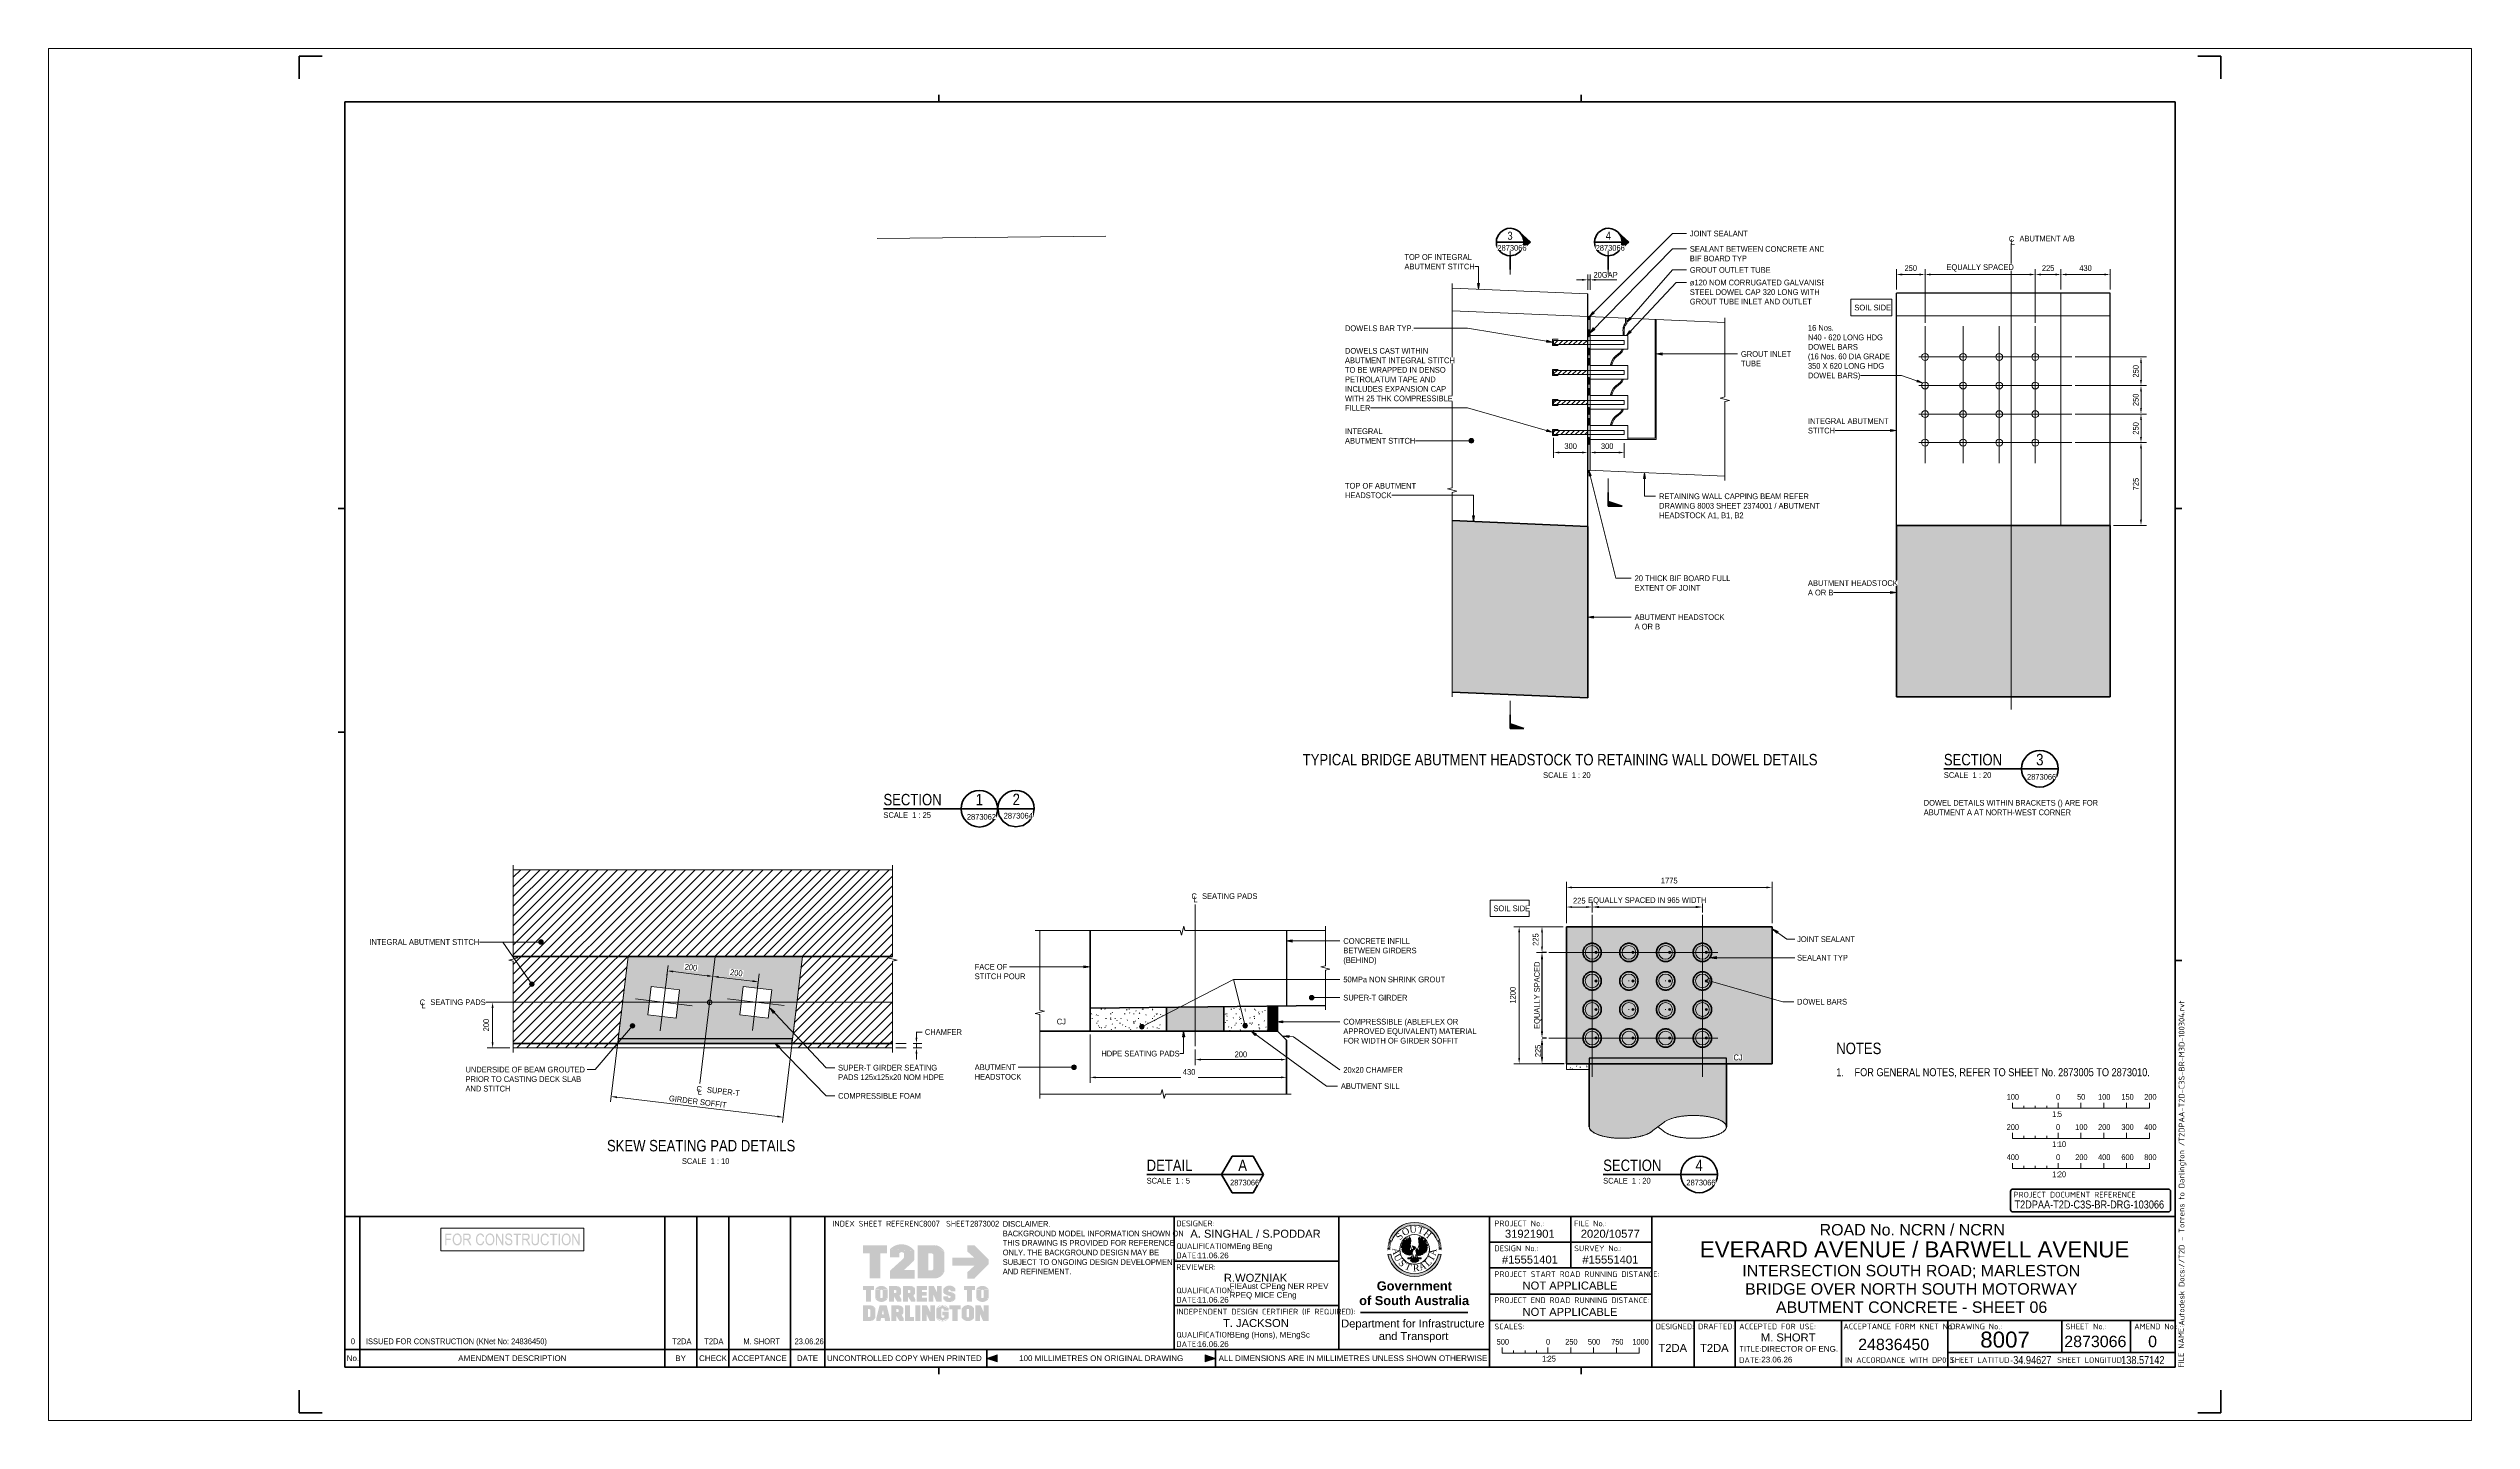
# Paper-space layout 'Layout1' of a CAD drawing. Header units: metres. Extents: x -0.11 to 0.95, y 0 to 0.6.
# The model-space entities are those that its viewports show. They can reach past a viewport. Long polylines and large blocks are cut down to what shows.
import ezdxf

# ---------------------------------------------------------------- set-up
doc = ezdxf.new("R2010")
doc.units = ezdxf.units.M
for name, pattern in [('Dot_Section Line', [0.02, 0, -0.02]), ('JacobsCenter', [0.015, 0.009, -0.0015, 0.003, -0.0015]), ('JacobsDash', [0.0045, 0.003, -0.0015])]:
    doc.linetypes.add(name, pattern=pattern)
doc.layers.get('Defpoints').update_dxf_attribs({"color": 41})
for name, color, linetype, lineweight in [('A-ANNO-DIMS', 7, 'Continuous', 9), ('A-ANNO-NOTE', 7, 'Continuous', 9), ('A-ANNO-NOTE-STAMP', 10, 'Continuous', 18), ('A-DETL', 7, 'Continuous', 13), ('A-DETL-GENF', 7, 'Continuous', 9), ('G-ANNO-TEXT', 7, 'Continuous', 9), ('G-ANNO-TTLB', 7, 'Continuous', 9), ('G-IMPT', 7, 'Continuous', 13)]:
    doc.layers.add(name, color=color, linetype=linetype, lineweight=lineweight)
doc.layers.add('G-ANNO-NPLT', color=191, linetype='Continuous', plot=False)
doc.layers.add('G-ANNO-SYMB', color=7, linetype='Continuous', lineweight=35, true_color=0x0080ff)
doc.layers.get('G-ANNO-NPLT').freeze()
doc.styles.add('Arial', font='arial.ttf', dxfattribs={"height": 0.0025})
doc.styles.add('Arial Narrow', font='ARIALN.TTF', dxfattribs={"height": 0.0625})
doc.styles.add('Arial Narrow_1', font='ARIALN.TTF', dxfattribs={"height": 0.0625})
doc.styles.add('Arial Narrow_10', font='ARIALN.TTF', dxfattribs={"height": 0.07})
doc.styles.add('Arial Narrow_11', font='ARIALN.TTF', dxfattribs={"height": 0.05})
doc.styles.add('Arial Narrow_12', font='ARIALN.TTF', dxfattribs={"width": 0.9, "height": 0.0025})
doc.styles.add('Arial Narrow_2', font='ARIALN.TTF', dxfattribs={"height": 0.0875})
doc.styles.add('Arial Narrow_3', font='ARIALN.TTF', dxfattribs={"height": 0.125})
doc.styles.add('Arial Narrow_4', font='ARIALN.TTF', dxfattribs={"height": 0.025})
doc.styles.add('Arial Narrow_5', font='ARIALN.TTF', dxfattribs={"height": 0.0025})
doc.styles.add('Arial Narrow_6', font='ARIALN.TTF', dxfattribs={"height": 0.0125})
doc.styles.add('Arial Narrow_7', font='ARIALN.TTF', dxfattribs={"height": 0.0035})
doc.styles.add('Arial Narrow_8', font='ARIALN.TTF', dxfattribs={"height": 0.005})
doc.styles.add('Arial Narrow_9', font='ARIALN.TTF', dxfattribs={"height": 0.05})
doc.styles.add('Arial_1', font='arial.ttf', dxfattribs={"height": 0.0035})
doc.styles.add('Arial_2', font='arial.ttf', dxfattribs={"height": 0.005})
doc.styles.add('Arial_3', font='arial.ttf', dxfattribs={"height": 0.007})
doc.styles.add('Arial_B', font='arialbd.ttf', dxfattribs={"height": 0.004})
doc.styles.add('ISOCPEUR', font='isocpeur.ttf', dxfattribs={"height": 0.0025})
doc.styles.add('Times New Roman', font='times.ttf', dxfattribs={"height": 0.008001})
doc.dimstyles.new('____ddd_____No_Tick', dxfattribs={"dimscale": 0.3048, "dimtxt": 0.051172, "dimasz": 0.19685, "dimexe": 0, "dimexo": 0.065617, "dimgap": 0.032808, "dimtad": 1, "dimdec": 0, "dimlfac": 1000, "dimzin": 0, "dimdsep": 46, "dimtxsty": 'Arial Narrow_9', "dimsah": 1, "dimcen": 0.09, "dimaunit": 1, "dimadec": 4, "dimazin": 0, "dimtfac": 1, "dimtdec": 4, "dimtix": 1, "dimtmove": 0, "dimatfit": 3, "dimfxl": 1, "dimtvp": 1, "dimtolj": 1, "dimtzin": 0, "dimarcsym": 2})
doc.dimstyles.new('____ddd_____Opaque', dxfattribs={"dimscale": 0.3048, "dimtxt": 0.051172, "dimasz": 0.19685, "dimexe": 0.098425, "dimexo": 0.065617, "dimgap": 0.07874, "dimtad": 1, "dimdec": 0, "dimlfac": 1000, "dimzin": 0, "dimdsep": 46, "dimtxsty": 'Arial Narrow_11', "dimsah": 1, "dimcen": 0.09, "dimaunit": 1, "dimadec": 4, "dimazin": 0, "dimtfac": 1, "dimtdec": 4, "dimtix": 1, "dimtmove": 0, "dimatfit": 3, "dimfxl": 1, "dimtvp": 1, "dimtfill": 1, "dimtolj": 1, "dimtzin": 0, "dimlwd": 13, "dimlwe": 13, "dimarcsym": 2})
doc.dimstyles.new('Dimension_Arc_Length_O__mm_', dxfattribs={"dimscale": 0.3048, "dimtxt": 0.051172, "dimasz": 0.164042, "dimexe": 0.15748, "dimexo": 0.098425, "dimgap": 0.098425, "dimtad": 1, "dimdec": 0, "dimlfac": 1000, "dimzin": 0, "dimdsep": 46, "dimtxsty": 'Arial Narrow_9', "dimsah": 1, "dimcen": 0.09, "dimaunit": 1, "dimadec": 4, "dimazin": 0, "dimtfac": 1, "dimtdec": 4, "dimtix": 1, "dimtmove": 2, "dimatfit": 3, "dimfxl": 1, "dimtvp": 1, "dimtfill": 1, "dimtolj": 1, "dimtzin": 0, "dimlwd": 18, "dimlwe": 18, "dimarcsym": 2})
doc.dimstyles.new('Dimension_Arc_Length_T__mm_', dxfattribs={"dimscale": 0.3048, "dimtxt": 0.012793, "dimasz": 0.04101, "dimexe": 0.03937, "dimexo": 0.024606, "dimgap": 0.016404, "dimtad": 1, "dimdec": 0, "dimlfac": 1000, "dimzin": 0, "dimdsep": 46, "dimtxsty": 'Arial Narrow_6', "dimsah": 1, "dimcen": 0.09, "dimaunit": 1, "dimadec": 4, "dimazin": 0, "dimtfac": 1, "dimtdec": 4, "dimtix": 1, "dimtmove": 0, "dimatfit": 3, "dimfxl": 1, "dimtvp": 1, "dimtolj": 1, "dimtzin": 0, "dimlwd": 18, "dimlwe": 18, "dimarcsym": 2})
doc.dimstyles.new('Dimension_Standard_O__mm__2', dxfattribs={"dimscale": 0.3048, "dimtxt": 0.025586, "dimasz": 0.082021, "dimexe": 0.07874, "dimexo": 0.049213, "dimgap": 0.049213, "dimtad": 1, "dimdec": 0, "dimlfac": 1000, "dimzin": 0, "dimdsep": 46, "dimtxsty": 'Arial Narrow_4', "dimsah": 1, "dimcen": 0.09, "dimaunit": 1, "dimadec": 4, "dimazin": 0, "dimtfac": 1, "dimtdec": 4, "dimtix": 1, "dimtmove": 0, "dimatfit": 3, "dimfxl": 1, "dimtvp": 1, "dimtfill": 1, "dimtolj": 1, "dimtzin": 0, "dimlwd": 18, "dimlwe": 18, "dimarcsym": 2})
doc.dimstyles.new('Dimension_Standard_O__mm__3', dxfattribs={"dimscale": 0.3048, "dimtxt": 0.025586, "dimasz": 0.082021, "dimexe": 0.07874, "dimexo": 0.049213, "dimgap": 0.049213, "dimtad": 1, "dimdec": 0, "dimlfac": 1000, "dimzin": 0, "dimdsep": 46, "dimtxsty": 'Arial Narrow_4', "dimsah": 1, "dimcen": 0.09, "dimaunit": 1, "dimadec": 4, "dimazin": 0, "dimtfac": 1, "dimtdec": 4, "dimtix": 1, "dimtmove": 2, "dimatfit": 3, "dimfxl": 1, "dimtvp": 1, "dimtfill": 1, "dimtolj": 1, "dimtzin": 0, "dimlwd": 18, "dimlwe": 18, "dimarcsym": 2})
doc.dimstyles.new('Dimension_Standard_O__mm__4', dxfattribs={"dimscale": 0.3048, "dimtxt": 0.012793, "dimasz": 0.04101, "dimexe": 0.03937, "dimexo": 0.024606, "dimgap": 0.024606, "dimtad": 1, "dimdec": 0, "dimlfac": 1000, "dimzin": 0, "dimdsep": 46, "dimtxsty": 'Arial Narrow_6', "dimsah": 1, "dimcen": 0.09, "dimaunit": 1, "dimadec": 4, "dimazin": 0, "dimtfac": 1, "dimtdec": 4, "dimtix": 1, "dimtmove": 2, "dimatfit": 3, "dimfxl": 1, "dimtvp": 1, "dimtfill": 1, "dimtolj": 1, "dimtzin": 0, "dimlwd": 18, "dimlwe": 18, "dimarcsym": 2})
doc.dimstyles.new('Dimension_Standard_O__mm__5', dxfattribs={"dimscale": 0.3048, "dimtxt": 0.051172, "dimasz": 0.164042, "dimexe": 0.15748, "dimexo": 0.098425, "dimgap": 0.098425, "dimtad": 1, "dimdec": 0, "dimlfac": 1000, "dimzin": 0, "dimdsep": 46, "dimtxsty": 'Arial Narrow_9', "dimsah": 1, "dimcen": 0.09, "dimaunit": 1, "dimadec": 4, "dimazin": 0, "dimtfac": 1, "dimtdec": 4, "dimtix": 1, "dimtmove": 0, "dimatfit": 3, "dimfxl": 1, "dimtvp": 1, "dimtfill": 1, "dimtolj": 1, "dimtzin": 0, "dimlwd": 18, "dimlwe": 18, "dimarcsym": 2})
doc.dimstyles.new('Dimension_Standard_T__mm_', dxfattribs={"dimscale": 0.3048, "dimtxt": 0.025586, "dimasz": 0.082021, "dimexe": 0.07874, "dimexo": 0.049213, "dimgap": 0.032808, "dimtad": 1, "dimdec": 0, "dimlfac": 1000, "dimzin": 0, "dimdsep": 46, "dimtxsty": 'Arial Narrow_4', "dimsah": 1, "dimcen": 0.09, "dimaunit": 1, "dimadec": 4, "dimazin": 0, "dimtfac": 1, "dimtdec": 4, "dimtix": 1, "dimtmove": 0, "dimatfit": 3, "dimfxl": 1, "dimtvp": 1, "dimtolj": 1, "dimtzin": 0, "dimlwd": 18, "dimlwe": 18, "dimarcsym": 2})
doc.dimstyles.new('Dimension_Standard_T__mm__1', dxfattribs={"dimscale": 0.3048, "dimtxt": 0.051172, "dimasz": 0.164042, "dimexe": 0.15748, "dimexo": 0.098425, "dimgap": 0.065617, "dimtad": 1, "dimdec": 0, "dimlfac": 1000, "dimzin": 0, "dimdsep": 46, "dimtxsty": 'Arial Narrow_9', "dimsah": 1, "dimcen": 0.09, "dimaunit": 1, "dimadec": 4, "dimazin": 0, "dimtfac": 1, "dimtdec": 4, "dimtix": 1, "dimtmove": 0, "dimatfit": 3, "dimfxl": 1, "dimtvp": 1, "dimtolj": 1, "dimtzin": 0, "dimlwd": 18, "dimlwe": 18, "dimarcsym": 2})
pattern_1 = [(0, (513.199266, 0), (0.04064, 0.01016), [0.00168, -0.0288, 0.00168, -0.0288, -0.16256]), (0, (513.199266, 0), (0.04064, 0.01016), [-0.06096, 0.00168, -0.05928, 0.00168, -0.0288, -0.07112]), (0, (513.199266, 0), (0.04064, 0.01016), [-0.1524, 0.00168, -0.01864, 0.00168, -0.04912]), (120, (513.214506, 0.00508), (-0.029118818, 0.030115272), [0.00168, -0.0288, 0.00168, -0.0288, -0.16256]), (120, (513.214506, 0.00508), (-0.029118818, 0.030115272), [-0.06096, 0.00168, -0.05928, 0.00168, -0.0288, -0.07112]), (120, (513.214506, 0.00508), (-0.029118818, 0.030115272), [-0.1524, 0.00168, -0.01864, 0.00168, -0.04912]), (240, (513.219586, 0.0254), (-0.011521182, -0.040275272), [0.00168, -0.0288, 0.00168, -0.0288, -0.16256]), (240, (513.219586, 0.0254), (-0.011521182, -0.040275272), [-0.06096, 0.00168, -0.05928, 0.00168, -0.0288, -0.07112]), (240, (513.219586, 0.0254), (-0.011521182, -0.040275272), [-0.1524, 0.00168, -0.01864, 0.00168, -0.04912])]
pattern_2 = [(45, (515.951814, 0), (-0.0212132, 0.0212132), [])]

# ---------------------------------------------------------------- blocks, each defined once
blk = doc.blocks.new('T2DPAA-T2D-PWA-DE-XRF-000001 - Drawing3_dwg-8554483-ABUTMENT CONCRETE - SHEET 06')
at = {"layer": 'G-IMPT'}
h = blk.add_hatch(color=256, dxfattribs=at)
edge = h.paths.add_edge_path()
edge.add_line((0.1549, 0.1015), (0.1515, 0.1021))
edge.add_arc((0.1226, 0.1077), 0.0295, 190.997, 349.003, ccw=False)
edge.add_line((0.0937, 0.1021), (0.0903, 0.1015))
edge.add_arc((0.1226, 0.1077), 0.0329, 190.997, 349.003)
edge = h.paths.add_edge_path()
edge.add_arc((0.1226, 0.1077), 0.0329, 20.0475, 159.9525, ccw=False)
edge.add_line((0.1535, 0.119), (0.1503, 0.1178))
edge.add_arc((0.1226, 0.1077), 0.0295, 20.0475, 159.9525)
edge.add_line((0.0949, 0.1178), (0.0917, 0.119))
h = blk.add_hatch(color=256, dxfattribs=at)
edge = h.paths.add_edge_path()
edge.add_arc((0.1226, 0.1077), 0.0329, 161.3902, 162.9856, ccw=False)
edge.add_line((0.0915, 0.1183), (0.0914, 0.1182))
edge.add_line((0.0915, 0.1183), (0.0947, 0.1172))
edge.add_line((0.0947, 0.1171), (0.0947, 0.1172))
edge.add_arc((0.1226, 0.1077), 0.0295, 161.3902, 162.9856)
edge.add_line((0.0944, 0.1163), (0.0911, 0.1174))
h = blk.add_hatch(color=256, dxfattribs=at)
edge = h.paths.add_edge_path()
edge.add_line((0.1206, 0.1074), (0.1207, 0.1074))
edge.add_line((0.1207, 0.1074), (0.1206, 0.1074))
edge = h.paths.add_edge_path()
edge.add_line((0.1166, 0.11), (0.1166, 0.1074))
edge.add_line((0.1166, 0.1074), (0.1183, 0.1065))
edge.add_line((0.1183, 0.1065), (0.119, 0.1076))
edge.add_line((0.119, 0.1076), (0.1204, 0.1079))
edge.add_line((0.1204, 0.1079), (0.1207, 0.1074))
edge.add_line((0.1207, 0.1074), (0.1211, 0.1067))
edge.add_line((0.1211, 0.1067), (0.1187, 0.1008))
edge.add_line((0.1187, 0.1008), (0.1178, 0.1012))
edge.add_line((0.1178, 0.1012), (0.1166, 0.1008))
edge.add_line((0.1166, 0.1008), (0.1161, 0.1012))
edge.add_line((0.1161, 0.1012), (0.1147, 0.101))
edge.add_line((0.1147, 0.101), (0.1143, 0.1017))
edge.add_line((0.1143, 0.1017), (0.1131, 0.1012))
edge.add_line((0.1131, 0.1012), (0.1128, 0.1022))
edge.add_line((0.1128, 0.1022), (0.1119, 0.1019))
edge.add_line((0.1119, 0.1019), (0.1119, 0.1029))
edge.add_line((0.1119, 0.1029), (0.1105, 0.1027))
edge.add_line((0.1105, 0.1027), (0.1107, 0.1043))
edge.add_line((0.1107, 0.1043), (0.1091, 0.1041))
edge.add_line((0.1091, 0.1041), (0.1095, 0.1057))
edge.add_line((0.1095, 0.1057), (0.1077, 0.106))
edge.add_line((0.1077, 0.106), (0.1081, 0.1069))
edge.add_line((0.1081, 0.1069), (0.1072, 0.1074))
edge.add_line((0.1072, 0.1074), (0.1081, 0.1091))
edge.add_line((0.1081, 0.1091), (0.1069, 0.11))
edge.add_line((0.1069, 0.11), (0.1081, 0.1112))
edge.add_line((0.1081, 0.1112), (0.1069, 0.1122))
edge.add_line((0.1069, 0.1122), (0.1085, 0.113))
edge.add_line((0.1085, 0.113), (0.1072, 0.1143))
edge.add_line((0.1072, 0.1143), (0.1095, 0.1145))
edge.add_line((0.1095, 0.1145), (0.1081, 0.116))
edge.add_line((0.1081, 0.116), (0.1105, 0.116))
edge.add_line((0.1105, 0.116), (0.1088, 0.1179))
edge.add_line((0.1088, 0.1179), (0.1119, 0.1163))
edge.add_line((0.1119, 0.1163), (0.1105, 0.1193))
edge.add_line((0.1105, 0.1193), (0.1138, 0.1172))
edge.add_line((0.1138, 0.1172), (0.1121, 0.121))
edge.add_line((0.1121, 0.121), (0.1147, 0.1181))
edge.add_line((0.1147, 0.1181), (0.1143, 0.1224))
edge.add_line((0.1143, 0.1224), (0.1159, 0.1188))
edge.add_line((0.1159, 0.1188), (0.1166, 0.1236))
edge.add_line((0.1166, 0.1236), (0.1171, 0.1207))
edge.add_line((0.1171, 0.1207), (0.1178, 0.1214))
edge.add_line((0.1178, 0.1214), (0.118, 0.1179))
edge.add_line((0.118, 0.1179), (0.1171, 0.1131))
edge.add_line((0.1171, 0.1131), (0.1178, 0.111))
edge.add_line((0.1178, 0.111), (0.1166, 0.11))
for points in [[(0.1105, 0.1193), (0.1088, 0.1179), (0.1119, 0.1163)], [(0.1369, 0.1093), (0.1385, 0.1081), (0.1367, 0.1074), (0.1376, 0.106), (0.1357, 0.106), (0.1367, 0.1043), (0.1348, 0.1043), (0.1348, 0.1031), (0.1336, 0.1034), (0.1331, 0.1022), (0.1322, 0.1024), (0.1317, 0.1015), (0.1305, 0.1017), (0.1301, 0.101), (0.1296, 0.1015), (0.1291, 0.1005), (0.1286, 0.1008), (0.1277, 0.1003), (0.1275, 0.101), (0.1268, 0.1003), (0.1251, 0.1029), (0.1242, 0.1065), (0.1246, 0.1076), (0.1263, 0.1076), (0.127, 0.1067), (0.1284, 0.1072), (0.1291, 0.11), (0.1275, 0.1112), (0.1282, 0.1133), (0.1275, 0.1219), (0.1284, 0.121), (0.1289, 0.1236), (0.1294, 0.1193), (0.1312, 0.1226), (0.1305, 0.1191), (0.1331, 0.1212), (0.1317, 0.1179), (0.1348, 0.1195), (0.1324, 0.116), (0.1364, 0.1179), (0.1341, 0.1155), (0.1371, 0.116), (0.1355, 0.1143), (0.1381, 0.1141), (0.1364, 0.1131), (0.1383, 0.1124), (0.1367, 0.1114), (0.1385, 0.11)], [(0.1312, 0.1226), (0.1331, 0.1212), (0.1305, 0.1191)], [(0.1348, 0.1195), (0.1364, 0.1179), (0.1324, 0.116)], [(0.1069, 0.1122), (0.1069, 0.11), (0.1081, 0.1112)], [(0.1081, 0.116), (0.1072, 0.1143), (0.1095, 0.1145)], [(0.1077, 0.106), (0.1091, 0.1041), (0.1095, 0.1057)], [(0.1105, 0.1027), (0.1119, 0.1019), (0.1119, 0.1029)], [(0.1225, 0.0967), (0.1233, 0.0985), (0.1277, 0.0943), (0.1263, 0.0929), (0.1237, 0.092), (0.1202, 0.0924), (0.1176, 0.0943), (0.1218, 0.0984)], [(0.1291, 0.1005), (0.1301, 0.101), (0.1296, 0.1015)], [(0.1317, 0.1015), (0.1331, 0.1022), (0.1322, 0.1024)], [(0.1383, 0.1124), (0.1381, 0.1141), (0.1364, 0.1131)]]:
    blk.add_hatch(color=256, dxfattribs=at).paths.add_polyline_path(points)
h = blk.add_hatch(color=256, dxfattribs=at)
edge = h.paths.add_edge_path()
edge.add_line((0.154, 0.1174), (0.1508, 0.1163))
edge.add_arc((0.1226, 0.1077), 0.0295, 17.0144, 18.6098)
edge.add_line((0.1505, 0.1172), (0.1505, 0.1171))
edge.add_line((0.1505, 0.1172), (0.1537, 0.1183))
edge.add_line((0.1538, 0.1182), (0.1537, 0.1183))
edge.add_arc((0.1226, 0.1077), 0.0329, 17.0144, 18.6098, ccw=False)
h = blk.add_hatch(color=256, dxfattribs=at)
edge = h.paths.add_edge_path()
edge.add_line((0.0931, 0.1083), (0.0897, 0.1083))
edge.add_arc((0.1226, 0.1077), 0.0329, 177.3415, 178.9368, ccw=False)
edge.add_line((0.0897, 0.1094), (0.0897, 0.1093))
edge.add_line((0.0897, 0.1094), (0.0932, 0.1092))
edge.add_line((0.0932, 0.1091), (0.0932, 0.1092))
edge.add_arc((0.1226, 0.1077), 0.0295, 177.3415, 178.9368)
h = blk.add_hatch(color=256, dxfattribs=at)
edge = h.paths.add_edge_path()
edge.add_line((0.0931, 0.1069), (0.0897, 0.1068))
edge.add_arc((0.1226, 0.1077), 0.0329, 180, 181.5953, ccw=False)
edge.add_line((0.0897, 0.1078), (0.0897, 0.1077))
edge.add_line((0.0897, 0.1078), (0.0931, 0.1078))
edge.add_line((0.0931, 0.1077), (0.0931, 0.1078))
edge.add_arc((0.1226, 0.1077), 0.0295, 180, 181.5953)
h = blk.add_hatch(color=256, dxfattribs=at)
edge = h.paths.add_edge_path()
edge.add_arc((0.1226, 0.1077), 0.0329, 174.6829, 176.2783, ccw=False)
edge.add_line((0.0899, 0.1109), (0.0898, 0.1108))
edge.add_line((0.0899, 0.1109), (0.0933, 0.1106))
edge.add_line((0.0933, 0.1105), (0.0933, 0.1106))
edge.add_arc((0.1226, 0.1077), 0.0295, 174.6829, 176.2783)
edge.add_line((0.0932, 0.1096), (0.0898, 0.1099))
h = blk.add_hatch(color=256, dxfattribs=at)
edge = h.paths.add_edge_path()
edge.add_arc((0.1226, 0.1077), 0.0329, 172.0244, 173.6197, ccw=False)
edge.add_line((0.09, 0.1124), (0.09, 0.1123))
edge.add_line((0.09, 0.1124), (0.0934, 0.1119))
edge.add_line((0.0934, 0.1118), (0.0934, 0.1119))
edge.add_arc((0.1226, 0.1077), 0.0295, 172.0244, 173.6197)
edge.add_line((0.0933, 0.111), (0.0899, 0.1114))
h = blk.add_hatch(color=256, dxfattribs=at)
edge = h.paths.add_edge_path()
edge.add_arc((0.1226, 0.1077), 0.0329, 169.3658, 170.9612, ccw=False)
edge.add_line((0.0903, 0.1139), (0.0903, 0.1138))
edge.add_line((0.0903, 0.1139), (0.0937, 0.1133))
edge.add_line((0.0936, 0.1132), (0.0937, 0.1133))
edge.add_arc((0.1226, 0.1077), 0.0295, 169.3658, 170.9612)
edge.add_line((0.0935, 0.1124), (0.0901, 0.1129))
h = blk.add_hatch(color=256, dxfattribs=at)
edge = h.paths.add_edge_path()
edge.add_arc((0.1226, 0.1077), 0.0329, 166.7073, 168.3026, ccw=False)
edge.add_line((0.0906, 0.1154), (0.0906, 0.1153))
edge.add_line((0.0906, 0.1154), (0.0939, 0.1146))
edge.add_line((0.0939, 0.1145), (0.0939, 0.1146))
edge.add_arc((0.1226, 0.1077), 0.0295, 166.7073, 168.3026)
edge.add_line((0.0937, 0.1137), (0.0904, 0.1144))
h = blk.add_hatch(color=256, dxfattribs=at)
edge = h.paths.add_edge_path()
edge.add_line((0.0941, 0.115), (0.0907, 0.1159))
edge.add_arc((0.1226, 0.1077), 0.0329, 164.0488, 165.6441, ccw=False)
edge.add_line((0.091, 0.1169), (0.091, 0.1168))
edge.add_line((0.091, 0.1169), (0.0943, 0.1159))
edge.add_line((0.0943, 0.1158), (0.0943, 0.1159))
edge.add_arc((0.1226, 0.1077), 0.0295, 164.0488, 165.6441)
h = blk.add_hatch(color=256, dxfattribs=at)
edge = h.paths.add_edge_path()
edge.add_line((0.1232, 0.1095), (0.1225, 0.1076))
edge.add_line((0.1225, 0.1076), (0.1207, 0.1074))
edge.add_line((0.1207, 0.1074), (0.1207, 0.1074))
edge.add_line((0.1207, 0.1074), (0.1216, 0.1086))
edge.add_line((0.1216, 0.1086), (0.1197, 0.1119))
edge.add_line((0.1197, 0.1119), (0.1232, 0.1107))
edge.add_line((0.1232, 0.1107), (0.1239, 0.1098))
edge.add_line((0.1239, 0.1098), (0.1232, 0.1095))
h = blk.add_hatch(color=256, dxfattribs=at)
edge = h.paths.add_edge_path()
edge.add_arc((0.1226, 0.1077), 0.0295, 14.3559, 15.9512)
edge.add_line((0.1509, 0.1159), (0.1509, 0.1158))
edge.add_line((0.1509, 0.1159), (0.1542, 0.1169))
edge.add_line((0.1542, 0.1168), (0.1542, 0.1169))
edge.add_arc((0.1226, 0.1077), 0.0329, 14.3559, 15.9512, ccw=False)
edge.add_line((0.1545, 0.1159), (0.1511, 0.115))
h = blk.add_hatch(color=256, dxfattribs=at)
edge = h.paths.add_edge_path()
edge.add_line((0.1548, 0.1144), (0.1514, 0.1137))
edge.add_arc((0.1226, 0.1077), 0.0295, 11.6974, 13.2927)
edge.add_line((0.1512, 0.1146), (0.1513, 0.1145))
edge.add_line((0.1512, 0.1146), (0.1546, 0.1154))
edge.add_line((0.1546, 0.1153), (0.1546, 0.1154))
edge.add_arc((0.1226, 0.1077), 0.0329, 11.6974, 13.2927, ccw=False)
h = blk.add_hatch(color=256, dxfattribs=at)
edge = h.paths.add_edge_path()
edge.add_arc((0.1226, 0.1077), 0.0295, 9.0388, 10.6342)
edge.add_line((0.1515, 0.1133), (0.1515, 0.1132))
edge.add_line((0.1515, 0.1133), (0.1549, 0.1139))
edge.add_line((0.1549, 0.1138), (0.1549, 0.1139))
edge.add_arc((0.1226, 0.1077), 0.0329, 9.0388, 10.6342, ccw=False)
edge.add_line((0.1551, 0.1129), (0.1517, 0.1124))
h = blk.add_hatch(color=256, dxfattribs=at)
edge = h.paths.add_edge_path()
edge.add_arc((0.1226, 0.1077), 0.0295, 6.3803, 7.9756)
edge.add_line((0.1518, 0.1119), (0.1518, 0.1118))
edge.add_line((0.1518, 0.1119), (0.1552, 0.1124))
edge.add_line((0.1552, 0.1123), (0.1552, 0.1124))
edge.add_arc((0.1226, 0.1077), 0.0329, 6.3803, 7.9756, ccw=False)
edge.add_line((0.1553, 0.1114), (0.1519, 0.111))
h = blk.add_hatch(color=256, dxfattribs=at)
edge = h.paths.add_edge_path()
edge.add_line((0.1554, 0.1099), (0.152, 0.1096))
edge.add_arc((0.1226, 0.1077), 0.0295, 3.7217, 5.3171)
edge.add_line((0.1519, 0.1106), (0.1519, 0.1105))
edge.add_line((0.1519, 0.1106), (0.1553, 0.1109))
edge.add_line((0.1553, 0.1108), (0.1553, 0.1109))
edge.add_arc((0.1226, 0.1077), 0.0329, 3.7217, 5.3171, ccw=False)
h = blk.add_hatch(color=256, dxfattribs=at)
edge = h.paths.add_edge_path()
edge.add_line((0.1555, 0.1083), (0.1521, 0.1083))
edge.add_arc((0.1226, 0.1077), 0.0295, 1.0632, 2.6585)
edge.add_line((0.152, 0.1092), (0.152, 0.1091))
edge.add_line((0.152, 0.1092), (0.1554, 0.1094))
edge.add_line((0.1555, 0.1093), (0.1554, 0.1094))
edge.add_arc((0.1226, 0.1077), 0.0329, 1.0632, 2.6585, ccw=False)
h = blk.add_hatch(color=256, dxfattribs=at)
edge = h.paths.add_edge_path()
edge.add_line((0.1555, 0.1068), (0.152, 0.1069))
edge.add_arc((0.1226, 0.1077), 0.0295, 358.4047, 360)
edge.add_line((0.1521, 0.1078), (0.1521, 0.1077))
edge.add_line((0.1521, 0.1078), (0.1555, 0.1078))
edge.add_line((0.1555, 0.1077), (0.1555, 0.1078))
edge.add_arc((0.1226, 0.1077), 0.0329, 358.4047, 360, ccw=False)
for p, q in [((0.0917, 0.119), (0.0949, 0.1178)), ((0.1105, 0.1193), (0.1088, 0.1179)), ((0.1088, 0.1179), (0.1119, 0.1163)), ((0.1119, 0.1163), (0.1105, 0.1193)), ((0.1305, 0.1191), (0.1312, 0.1226)), ((0.1331, 0.1212), (0.1305, 0.1191)), ((0.1312, 0.1226), (0.1331, 0.1212)), ((0.1324, 0.116), (0.1348, 0.1195)), ((0.1364, 0.1179), (0.1324, 0.116)), ((0.1348, 0.1195), (0.1364, 0.1179)), ((0.1503, 0.1178), (0.1535, 0.119)), ((0.0903, 0.1015), (0.0937, 0.1021)), ((0.1069, 0.1122), (0.1069, 0.11)), ((0.1081, 0.1112), (0.1069, 0.1122)), ((0.1069, 0.11), (0.1081, 0.1112)), ((0.1081, 0.116), (0.1072, 0.1143)), ((0.1072, 0.1143), (0.1095, 0.1145)), ((0.1077, 0.106), (0.1091, 0.1041)), ((0.1095, 0.1057), (0.1077, 0.106)), ((0.1095, 0.1145), (0.1081, 0.116)), ((0.1091, 0.1041), (0.1095, 0.1057)), ((0.1119, 0.1029), (0.1105, 0.1027)), ((0.1105, 0.1027), (0.1119, 0.1019)), ((0.1119, 0.1019), (0.1119, 0.1029)), ((0.115, 0.0967), (0.1197, 0.0967)), ((0.1211, 0.1003), (0.1173, 0.0974)), ((0.1244, 0.1003), (0.1272, 0.0974)), ((0.1256, 0.0967), (0.1308, 0.0967)), ((0.1296, 0.1015), (0.1291, 0.1005)), ((0.1291, 0.1005), (0.1301, 0.101)), ((0.1301, 0.101), (0.1296, 0.1015)), ((0.1322, 0.1024), (0.1317, 0.1015)), ((0.1317, 0.1015), (0.1331, 0.1022)), ((0.1331, 0.1022), (0.1322, 0.1024)), ((0.1381, 0.1141), (0.1364, 0.1131)), ((0.1364, 0.1131), (0.1383, 0.1124)), ((0.1383, 0.1124), (0.1381, 0.1141)), ((0.1515, 0.1021), (0.1549, 0.1015))]:
    blk.add_line(p, q, dxfattribs=at)
at = {"layer": 'G-IMPT', "flags": 128}
for points in [[(0.1085, 0.113), (0.1072, 0.1143), (0.1095, 0.1145), (0.1081, 0.116), (0.1105, 0.116), (0.1088, 0.1179), (0.1119, 0.1163), (0.1105, 0.1193), (0.1138, 0.1172), (0.1121, 0.121), (0.1147, 0.1181), (0.1143, 0.1224), (0.1159, 0.1188), (0.1166, 0.1236), (0.1171, 0.1207), (0.1178, 0.1214), (0.118, 0.1179), (0.1171, 0.1131), (0.119, 0.1076), (0.1204, 0.1079), (0.1211, 0.1067), (0.1187, 0.1008), (0.1178, 0.1012), (0.1166, 0.1008), (0.1161, 0.1012), (0.1147, 0.101), (0.1143, 0.1017), (0.1131, 0.1012), (0.1128, 0.1022), (0.1119, 0.1019), (0.1119, 0.1029), (0.1105, 0.1027), (0.1107, 0.1043), (0.1091, 0.1041), (0.1095, 0.1057), (0.1077, 0.106), (0.1081, 0.1069), (0.1072, 0.1074), (0.1081, 0.1091), (0.1069, 0.11), (0.1081, 0.1112), (0.1069, 0.1122), (0.1087, 0.1131)], [(0.1199, 0.1031), (0.1225, 0.0967), (0.1251, 0.1029), (0.1242, 0.1065), (0.1246, 0.1076), (0.1263, 0.1076), (0.1282, 0.1133), (0.1275, 0.1219), (0.1284, 0.121), (0.1289, 0.1236), (0.1294, 0.1193), (0.1312, 0.1226), (0.1305, 0.1191), (0.1331, 0.1212), (0.1317, 0.1179), (0.1348, 0.1195), (0.1324, 0.116), (0.1364, 0.1179), (0.1341, 0.1155), (0.1371, 0.116), (0.1355, 0.1143), (0.1381, 0.1141), (0.1364, 0.1131), (0.1383, 0.1124), (0.1367, 0.1114), (0.1385, 0.11), (0.1369, 0.1093), (0.1385, 0.1081), (0.1367, 0.1074), (0.1376, 0.106), (0.1357, 0.106), (0.1367, 0.1043), (0.1348, 0.1043), (0.1348, 0.1031), (0.1336, 0.1034), (0.1331, 0.1022), (0.1322, 0.1024), (0.1317, 0.1015), (0.1305, 0.1017), (0.1301, 0.101), (0.1296, 0.1015), (0.1291, 0.1005), (0.1286, 0.1008), (0.1277, 0.1003), (0.1275, 0.101), (0.1268, 0.1003), (0.1251, 0.1029)], [(0.1206, 0.0974), (0.1145, 0.0974), (0.1145, 0.0962), (0.1194, 0.0962)], [(0.119, 0.1076), (0.1183, 0.1065), (0.1166, 0.1074), (0.1166, 0.11), (0.1178, 0.111)], [(0.1218, 0.0984), (0.1176, 0.0943), (0.1202, 0.0924), (0.1237, 0.092), (0.1263, 0.0929), (0.1277, 0.0943), (0.1233, 0.0985)], [(0.1239, 0.1098), (0.1244, 0.1091), (0.1246, 0.1076)], [(0.1246, 0.0974), (0.1308, 0.0974), (0.1308, 0.0962), (0.126, 0.0962)], [(0.1263, 0.1076), (0.127, 0.1067), (0.1284, 0.1072), (0.1291, 0.11), (0.1275, 0.1112)]]:
    blk.add_lwpolyline(points, dxfattribs=at)
blk.add_lwpolyline([(0.1206, 0.1074), (0.1216, 0.1086), (0.1197, 0.1119), (0.1232, 0.1107), (0.1239, 0.1098), (0.1232, 0.1095), (0.1225, 0.1076)], close=True, dxfattribs=at)
at = {"layer": 'G-IMPT'}
blk.add_circle((0.1226, 0.1077), 0.018, dxfattribs=at)
for radius, start, end in [(0.0329, 20.0475, 159.9525), (0.0295, 20.0475, 159.9525), (0.0329, 190.997, 349.003), (0.0295, 190.997, 349.003)]:
    blk.add_arc((0.1226, 0.1077), radius, start, end, dxfattribs=at)
at = {"layer": 'G-IMPT', "lineweight": 9, "char_height": 0.008, "attachment_point": 2, "line_spacing_factor": 1.029793, "style": 'Times New Roman'}
for s, insert, width, rotation in [('S', (0.1012, 0.1263), 0.008041, 49.0663), ('O', (0.1099, 0.133), 0.010353, 26.6943), ('U', (0.1205, 0.136), 0.010353, 4.3222), ('T', (0.1314, 0.1347), 0.008744, 341.9502), ('H', (0.141, 0.1293), 0.010353, 319.5782), ('A', (0.104, 0.106), 0.010353, 279.6978), ('U', (0.1058, 0.0996), 0.010353, 300.15), ('S', (0.1107, 0.0935), 0.008041, 310.3575), ('T', (0.1164, 0.0903), 0.008744, 336.9699), ('R', (0.1244, 0.0893), 0.009549, 3.701), ('A', (0.1307, 0.0909), 0.010353, 21.3382), ('L', (0.1363, 0.0949), 0.008744, 42.375), ('I', (0.1395, 0.0995), 0.004825, 60.5783), ('A', (0.141, 0.1048), 0.010353, 83.64)]:
    blk.add_mtext(s, dxfattribs=dict(at, insert=insert, width=width, rotation=rotation))
blk = doc.blocks.new('T2DPAA-T2D-PWA-DE-XRF-000001 - Standard-9403699-ABUTMENT CONCRETE - SHEET 06')
at = {"layer": 'G-ANNO-TTLB', "true_color": 0x1d4a5c}
h = blk.add_hatch(color=139, dxfattribs=at)
edge = h.paths.add_edge_path()
edge.add_line((0.2623, 0.0443), (0.2623, 0.0452))
edge.add_arc((0.2616, 0.044), 0.00145, 58.8241, 99.793)
edge.add_line((0.2613, 0.0454), (0.2613, 0.0441))
edge.add_arc((0.2616, 0.0455), 0.00141, 259.7202, 301.6629)
edge = h.paths.add_edge_path()
edge.add_arc((0.2625, 0.0448), 0.00224, 301.808, 330.1086, ccw=False)
edge.add_line((0.2637, 0.0429), (0.2645, 0.0415))
edge.add_line((0.2645, 0.0415), (0.2645, 0.0403))
edge.add_line((0.2645, 0.0403), (0.2627, 0.0403))
edge.add_line((0.2627, 0.0403), (0.2613, 0.0425))
edge.add_line((0.2613, 0.0425), (0.2613, 0.0403))
edge.add_line((0.2613, 0.0403), (0.2591, 0.0403))
edge.add_line((0.2591, 0.0403), (0.2591, 0.0471))
edge.add_line((0.2591, 0.0471), (0.2624, 0.0471))
edge.add_arc((0.2623, 0.0446), 0.00248, 32.8357, 87.7033, ccw=False)
edge.add_line((0.2644, 0.046), (0.2644, 0.0437))
edge = h.paths.add_edge_path()
edge.add_line((0.2674, 0.0527), (0.2674, 0.0537))
edge.add_arc((0.2667, 0.0524), 0.00145, 58.8241, 99.793)
edge.add_line((0.2665, 0.0539), (0.2665, 0.0526))
edge.add_arc((0.2667, 0.0539), 0.00141, 259.7202, 301.6629)
edge = h.paths.add_edge_path()
edge.add_arc((0.2676, 0.0532), 0.00224, 301.808, 330.1086, ccw=False)
edge.add_line((0.2688, 0.0513), (0.2696, 0.0499))
edge.add_line((0.2696, 0.0499), (0.2696, 0.0487))
edge.add_line((0.2696, 0.0487), (0.2678, 0.0487))
edge.add_line((0.2678, 0.0487), (0.2664, 0.051))
edge.add_line((0.2664, 0.051), (0.2664, 0.0487))
edge.add_line((0.2664, 0.0487), (0.2642, 0.0487))
edge.add_line((0.2642, 0.0487), (0.2642, 0.0555))
edge.add_line((0.2642, 0.0555), (0.2676, 0.0555))
edge.add_arc((0.2675, 0.0531), 0.00248, 32.8357, 87.7033, ccw=False)
edge.add_line((0.2695, 0.0544), (0.2695, 0.0521))
edge = h.paths.add_edge_path()
edge.add_line((0.2499, 0.0422), (0.2499, 0.0452))
edge.add_arc((0.2491, 0.0441), 0.00138, 56.3448, 98.7814)
edge.add_line((0.2489, 0.0454), (0.2489, 0.0419))
edge.add_arc((0.2491, 0.0433), 0.00138, 261.2186, 303.6552)
edge = h.paths.add_edge_path()
edge.add_line((0.2613, 0.0527), (0.2613, 0.0537))
edge.add_arc((0.2606, 0.0524), 0.00145, 58.8241, 99.793)
edge.add_line((0.2603, 0.0539), (0.2603, 0.0526))
edge.add_arc((0.2606, 0.0539), 0.00141, 259.7202, 301.6629)
edge = h.paths.add_edge_path()
edge.add_line((0.2502, 0.0403), (0.2467, 0.0403))
edge.add_line((0.2467, 0.0403), (0.2467, 0.0471))
edge.add_line((0.2467, 0.0471), (0.2501, 0.0471))
edge.add_arc((0.25, 0.0447), 0.00241, 26.2483, 85.5583, ccw=False)
edge.add_line((0.2521, 0.0457), (0.2521, 0.0416))
edge.add_arc((0.2502, 0.0424), 0.00209, 270, 338.4707, ccw=False)
h.paths.add_polyline_path([(0.2555, 0.0451), (0.255, 0.0432), (0.2559, 0.0432)])
h.paths.add_polyline_path([(0.2585, 0.0415), (0.2585, 0.0403), (0.2564, 0.0403), (0.2562, 0.0415), (0.2547, 0.0415), (0.2544, 0.0403), (0.2526, 0.0403), (0.2526, 0.0415), (0.254, 0.0471), (0.2571, 0.0471)])
h.paths.add_polyline_path([(0.2673, 0.042), (0.269, 0.042), (0.269, 0.0403), (0.2651, 0.0403), (0.2651, 0.0471), (0.2673, 0.0471)])
h.paths.add_polyline_path([(0.2718, 0.0403), (0.2696, 0.0403), (0.2696, 0.0471), (0.2718, 0.0471)])
h.paths.add_polyline_path([(0.2762, 0.0441), (0.2762, 0.0471), (0.2782, 0.0471), (0.2782, 0.0403), (0.2759, 0.0403), (0.2746, 0.0432), (0.2746, 0.0403), (0.2725, 0.0403), (0.2725, 0.0471), (0.2748, 0.0471)])
edge = h.paths.add_edge_path()
edge.add_arc((0.2817, 0.0424), 0.000774, 214.5178, 325.4822)
edge.add_line((0.2823, 0.0419), (0.2823, 0.0427))
edge.add_line((0.2823, 0.0427), (0.2815, 0.0427))
edge.add_line((0.2815, 0.0427), (0.2815, 0.0443))
edge.add_line((0.2815, 0.0443), (0.2842, 0.0443))
edge.add_line((0.2842, 0.0443), (0.2842, 0.0415))
edge.add_arc((0.2819, 0.0428), 0.00262, 274.1131, 330.4929, ccw=False)
edge.add_arc((0.2815, 0.0434), 0.00327, 260.2337, 279.7663, ccw=False)
edge.add_arc((0.2812, 0.0429), 0.00275, 208.3817, 264.7517, ccw=False)
edge.add_line((0.2788, 0.0416), (0.2788, 0.0458))
edge.add_arc((0.2812, 0.0445), 0.00268, 94.8448, 152.8409, ccw=False)
edge.add_arc((0.2815, 0.0424), 0.00482, 83.0812, 96.9188, ccw=False)
edge.add_arc((0.2818, 0.0444), 0.00278, 31.3102, 83.6241, ccw=False)
edge.add_line((0.2842, 0.0459), (0.2842, 0.0447))
edge.add_line((0.2842, 0.0447), (0.282, 0.0447))
edge.add_line((0.282, 0.0447), (0.282, 0.0455))
edge.add_arc((0.2815, 0.0451), 0.000641, 40.732, 139.268)
edge.add_line((0.281, 0.0455), (0.281, 0.0419))
h.paths.add_polyline_path([(0.2882, 0.0403), (0.2859, 0.0403), (0.2859, 0.0454), (0.2846, 0.0454), (0.2846, 0.0471), (0.2895, 0.0471), (0.2895, 0.0454), (0.2882, 0.0454)])
edge = h.paths.add_edge_path()
edge.add_arc((0.2927, 0.0429), 0.00104, 239.6549, 300.3451)
edge.add_line((0.2932, 0.042), (0.2932, 0.0454))
edge.add_arc((0.2927, 0.0445), 0.00103, 59.5446, 120.4554)
edge.add_line((0.2921, 0.0454), (0.2921, 0.042))
edge = h.paths.add_edge_path()
edge.add_arc((0.2927, 0.0434), 0.00323, 212.7347, 327.2653, ccw=False)
edge.add_line((0.29, 0.0417), (0.29, 0.0458))
edge.add_arc((0.2927, 0.044), 0.00323, 32.6408, 147.3592, ccw=False)
edge.add_line((0.2954, 0.0458), (0.2954, 0.0417))
h.paths.add_polyline_path([(0.3017, 0.0403), (0.2993, 0.0403), (0.298, 0.0432), (0.298, 0.0403), (0.2959, 0.0403), (0.2959, 0.0471), (0.2982, 0.0471), (0.2996, 0.0441), (0.2996, 0.0471), (0.3017, 0.0471)])
edge = h.paths.add_edge_path()
edge.add_arc((0.299, 0.0513), 0.00104, 239.6549, 300.3451)
edge.add_line((0.2995, 0.0504), (0.2995, 0.0538))
edge.add_arc((0.299, 0.0529), 0.00103, 59.5446, 120.4554)
edge.add_line((0.2985, 0.0538), (0.2985, 0.0504))
edge = h.paths.add_edge_path()
edge.add_arc((0.299, 0.0518), 0.00323, 212.7347, 327.2653, ccw=False)
edge.add_line((0.2963, 0.0501), (0.2963, 0.0542))
edge.add_arc((0.299, 0.0524), 0.00323, 32.6408, 147.3592, ccw=False)
edge.add_line((0.3017, 0.0542), (0.3017, 0.0501))
h.paths.add_polyline_path([(0.2945, 0.0487), (0.2923, 0.0487), (0.2923, 0.0538), (0.2909, 0.0538), (0.2909, 0.0555), (0.2958, 0.0555), (0.2958, 0.0538), (0.2945, 0.0538)])
edge = h.paths.add_edge_path()
edge.add_line((0.2872, 0.0518), (0.2872, 0.0499))
edge.add_arc((0.2849, 0.0513), 0.0027, 273.7285, 329.3952, ccw=False)
edge.add_line((0.285, 0.0486), (0.2841, 0.0486))
edge.add_arc((0.2842, 0.0512), 0.00266, 210.1626, 267.7624, ccw=False)
edge.add_line((0.2819, 0.0499), (0.2819, 0.051))
edge.add_line((0.2819, 0.051), (0.2841, 0.051))
edge.add_arc((0.2845, 0.0508), 0.000522, 155.2714, 300.4507)
edge.add_arc((0.2846, 0.0508), 0.000487, 289.6558, 416.8121)
edge.add_line((0.2849, 0.0512), (0.2834, 0.0515))
edge.add_arc((0.2841, 0.054), 0.00253, 213.4271, 255.8381, ccw=False)
edge.add_line((0.2819, 0.0526), (0.2819, 0.0544))
edge.add_arc((0.2846, 0.0525), 0.00325, 35.8397, 144.1603, ccw=False)
edge.add_line((0.2872, 0.0544), (0.2872, 0.0533))
edge.add_line((0.2872, 0.0533), (0.2851, 0.0533))
edge.add_arc((0.2846, 0.0535), 0.000494, 335.3316, 479.9481)
edge.add_arc((0.2845, 0.0535), 0.000428, 103.9979, 246.4243)
edge.add_line((0.2843, 0.0531), (0.2853, 0.0529))
edge.add_arc((0.2849, 0.0501), 0.00281, 35.1328, 82.3403, ccw=False)
h.paths.add_polyline_path([(0.2792, 0.0526), (0.2792, 0.0555), (0.2812, 0.0555), (0.2812, 0.0487), (0.2789, 0.0487), (0.2776, 0.0517), (0.2776, 0.0487), (0.2755, 0.0487), (0.2755, 0.0555), (0.2778, 0.0555)])
h.paths.add_polyline_path([(0.2725, 0.053), (0.2746, 0.053), (0.2746, 0.0513), (0.2725, 0.0513), (0.2725, 0.0504), (0.2748, 0.0504), (0.2748, 0.0487), (0.2703, 0.0487), (0.2703, 0.0555), (0.2748, 0.0555), (0.2748, 0.0538), (0.2725, 0.0538)])
edge = h.paths.add_edge_path()
edge.add_arc((0.2615, 0.0532), 0.00224, 301.808, 330.1086, ccw=False)
edge.add_line((0.2627, 0.0513), (0.2635, 0.0499))
edge.add_line((0.2635, 0.0499), (0.2635, 0.0487))
edge.add_line((0.2635, 0.0487), (0.2617, 0.0487))
edge.add_line((0.2617, 0.0487), (0.2603, 0.051))
edge.add_line((0.2603, 0.051), (0.2603, 0.0487))
edge.add_line((0.2603, 0.0487), (0.2581, 0.0487))
edge.add_line((0.2581, 0.0487), (0.2581, 0.0555))
edge.add_line((0.2581, 0.0555), (0.2614, 0.0555))
edge.add_arc((0.2613, 0.0531), 0.00248, 32.8357, 87.7033, ccw=False)
edge.add_line((0.2634, 0.0544), (0.2634, 0.0521))
edge = h.paths.add_edge_path()
edge.add_line((0.2543, 0.0538), (0.2543, 0.0504))
edge.add_arc((0.2548, 0.0513), 0.00104, 239.6549, 300.3451)
edge.add_line((0.2553, 0.0504), (0.2553, 0.0538))
edge.add_arc((0.2548, 0.0529), 0.00103, 59.5446, 120.4554)
edge = h.paths.add_edge_path()
edge.add_line((0.2521, 0.0501), (0.2521, 0.0542))
edge.add_arc((0.2548, 0.0524), 0.00323, 32.6408, 147.3592, ccw=False)
edge.add_line((0.2575, 0.0542), (0.2575, 0.0501))
edge.add_arc((0.2548, 0.0518), 0.00323, 212.7347, 327.2653, ccw=False)
h.paths.add_polyline_path([(0.2503, 0.0487), (0.248, 0.0487), (0.248, 0.0538), (0.2467, 0.0538), (0.2467, 0.0555), (0.2516, 0.0555), (0.2516, 0.0538), (0.2503, 0.0538)])
h.paths.add_polyline_path([(0.3017, 0.0672), (0.3017, 0.0651), (0.2955, 0.0588), (0.2924, 0.0588), (0.2924, 0.0616), (0.2955, 0.0644), (0.2858, 0.0644), (0.2858, 0.0679), (0.2955, 0.0679), (0.2924, 0.0707), (0.2924, 0.0734), (0.2955, 0.0734)])
edge = h.paths.add_edge_path()
edge.add_line((0.2768, 0.0699), (0.2754, 0.0699))
edge.add_line((0.2754, 0.0699), (0.2754, 0.0624))
edge.add_line((0.2754, 0.0624), (0.2768, 0.0624))
edge.add_arc((0.2767, 0.0633), 0.000915, 277.9427, 335.4563)
edge.add_line((0.2775, 0.0629), (0.2775, 0.0694))
edge.add_arc((0.2767, 0.0689), 0.000957, 31.2517, 83.8556)
edge = h.paths.add_edge_path()
edge.add_line((0.2781, 0.0589), (0.2707, 0.0589))
edge.add_line((0.2707, 0.0589), (0.2707, 0.0734))
edge.add_line((0.2707, 0.0734), (0.2781, 0.0734))
edge.add_arc((0.2777, 0.0683), 0.00519, 26.2483, 85.5583, ccw=False)
edge.add_line((0.2823, 0.0705), (0.2823, 0.0617))
edge.add_arc((0.2781, 0.0634), 0.00451, 270, 338.4707, ccw=False)
edge = h.paths.add_edge_path()
edge.add_line((0.2627, 0.0699), (0.2627, 0.0681))
edge.add_line((0.2627, 0.0681), (0.2585, 0.0681))
edge.add_line((0.2585, 0.0681), (0.2585, 0.0716))
edge.add_arc((0.2636, 0.0668), 0.00703, 37.1177, 136.9917, ccw=False)
edge.add_line((0.2692, 0.071), (0.2692, 0.0671))
edge.add_arc((0.2674, 0.0677), 0.00193, 316.9738, 340.8309, ccw=False)
edge.add_line((0.2688, 0.0664), (0.268, 0.0656))
edge.add_line((0.268, 0.0656), (0.2646, 0.0625))
edge.add_line((0.2646, 0.0625), (0.2693, 0.0625))
edge.add_line((0.2693, 0.0625), (0.2693, 0.0588))
edge.add_line((0.2693, 0.0588), (0.2585, 0.0588))
edge.add_line((0.2585, 0.0588), (0.2585, 0.0622))
edge.add_line((0.2585, 0.0622), (0.2638, 0.067))
edge.add_line((0.2638, 0.067), (0.2647, 0.068))
edge.add_line((0.2647, 0.068), (0.2647, 0.0699))
edge.add_arc((0.2637, 0.0691), 0.00131, 40.7337, 139.2663)
h.paths.add_polyline_path([(0.2467, 0.0734), (0.2573, 0.0734), (0.2573, 0.0698), (0.2544, 0.0698), (0.2544, 0.0589), (0.2496, 0.0589), (0.2496, 0.0699), (0.2467, 0.0699)])
at = {"layer": 'G-IMPT', "lineweight": 9}
for points in [[(0.3055, 0.0254), (0.3055, 0.0239), (0.3055, 0.0224), (0.301, 0.0239)], [(0.3965, 0.0254), (0.401, 0.0239), (0.3965, 0.0224), (0.3965, 0.0239)]]:
    blk.add_hatch(color=256, dxfattribs=at).paths.add_polyline_path(points)
at = {"layer": 'A-ANNO-NOTE'}
for p, q in [((0.5265, 0.0287), (0.5265, 0.0262)), ((0.5265, 0.0262), (0.5865, 0.0262)), ((0.5315, 0.0274), (0.5315, 0.0262)), ((0.5365, 0.0274), (0.5365, 0.0262)), ((0.5415, 0.0274), (0.5415, 0.0262)), ((0.5465, 0.0287), (0.5465, 0.0262)), ((0.5565, 0.0287), (0.5565, 0.0262)), ((0.5665, 0.0287), (0.5665, 0.0262)), ((0.5765, 0.0287), (0.5765, 0.0262)), ((0.5865, 0.0287), (0.5865, 0.0262))]:
    blk.add_line(p, q, dxfattribs=at)
at = {"layer": 'G-ANNO-TTLB', "color": 8, "lineweight": 35, "true_color": 0x808080}
for p, q in [((0, 0.594), (0.01, 0.594)), ((0, 0.584), (0, 0.594)), ((0.831, 0.594), (0.841, 0.594)), ((0.841, 0.594), (0.841, 0.584)), ((0, 0), (0, 0.01)), ((0.01, 0), (0, 0)), ((0.831, 0), (0.841, 0)), ((0.841, 0), (0.841, 0.01))]:
    blk.add_line(p, q, dxfattribs=at)
at = {"layer": 'G-ANNO-TTLB', "lineweight": 100}
for p, q in [((0.02, 0.574), (0.02, 0.02)), ((0.821, 0.574), (0.02, 0.574)), ((0.821, 0.02), (0.821, 0.574)), ((0.23, 0.02), (0.23, 0.086)), ((0.455, 0.086), (0.455, 0.0277)), ((0.521, 0.086), (0.521, 0.02)), ((0.592, 0.086), (0.592, 0.02)), ((0.4645, 0.044), (0.5115, 0.044)), ((0.02, 0.02), (0.821, 0.02))]:
    blk.add_line(p, q, dxfattribs=at)
at = {"layer": 'G-ANNO-TTLB', "lineweight": 50}
for p, q in [((0.28, 0.577), (0.28, 0.574)), ((0.561, 0.577), (0.561, 0.574)), ((0.017, 0.396), (0.02, 0.396)), ((0.821, 0.396), (0.824, 0.396)), ((0.017, 0.298), (0.02, 0.298)), ((0.821, 0.198), (0.824, 0.198)), ((0.749, 0.097), (0.749, 0.089)), ((0.818, 0.098), (0.75, 0.098)), ((0.819, 0.089), (0.819, 0.097)), ((0.75, 0.088), (0.818, 0.088)), ((0.28, 0.02), (0.28, 0.017)), ((0.561, 0.02), (0.561, 0.017))]:
    blk.add_line(p, q, dxfattribs=at)
at = {"layer": 'G-ANNO-TTLB', "lineweight": 35}
for p, q in [((0.0265, 0.02), (0.0265, 0.086)), ((0.16, 0.02), (0.16, 0.086)), ((0.174, 0.02), (0.174, 0.086)), ((0.188, 0.02), (0.188, 0.086)), ((0.215, 0.02), (0.215, 0.086)), ((0.5565, 0.086), (0.5565, 0.0635)), ((0.521, 0.0748), (0.592, 0.0748)), ((0.521, 0.0635), (0.592, 0.0635)), ((0.455, 0.0471), (0.383, 0.0471)), ((0.521, 0.052), (0.592, 0.052)), ((0.521, 0.0405), (0.821, 0.0405)), ((0.6105, 0.0405), (0.6105, 0.02)), ((0.6285, 0.0405), (0.6285, 0.02)), ((0.675, 0.0405), (0.675, 0.02)), ((0.7215, 0.0405), (0.7215, 0.02)), ((0.7715, 0.0265), (0.7715, 0.0405)), ((0.8015, 0.0265), (0.8015, 0.0405)), ((0.521, 0.0277), (0.02, 0.0277)), ((0.301, 0.02), (0.301, 0.0277)), ((0.401, 0.02), (0.401, 0.0277)), ((0.821, 0.0265), (0.7215, 0.0265))]:
    blk.add_line(p, q, dxfattribs=at)
at = {"layer": 'G-ANNO-TTLB'}
for p, q in [((0.3055, 0.0254), (0.301, 0.0239)), ((0.301, 0.0239), (0.3055, 0.0224)), ((0.3055, 0.0239), (0.3055, 0.0254)), ((0.3055, 0.0224), (0.3055, 0.0239)), ((0.3965, 0.0254), (0.3965, 0.0239)), ((0.401, 0.0239), (0.3965, 0.0254)), ((0.3965, 0.0239), (0.3965, 0.0224)), ((0.3965, 0.0224), (0.401, 0.0239))]:
    blk.add_line(p, q, dxfattribs=at)
at = {"layer": 'G-ANNO-TTLB', "lineweight": 50}
for centre, start, end in [((0.75, 0.097), 90, 180), ((0.818, 0.097), 0, 90), ((0.75, 0.089), 180, 270), ((0.818, 0.089), 270, 0)]:
    blk.add_arc(centre, 0.001, start, end, dxfattribs=at)
at = {"xscale": 0.3600000000000081, "yscale": 0.3600000000000081, "zscale": 0.3600000000000081}
blk.add_blockref('T2DPAA-T2D-PWA-DE-XRF-000001 - Drawing3_dwg-8554483-ABUTMENT CONCRETE - SHEET 06', (0.444, 0.0328), dxfattribs=at)
at = {"layer": 'G-ANNO-TTLB', "attachment_point": 1}
for s, insert, char_height, width, style in [('PROJECT DOCUMENT REFERENCE', (0.7503, 0.0968), 0.0025, 0.058764, 'ISOCPEUR'), ('INDEX SHEET REFERENCE:', (0.2334, 0.0841), 0.0025, 0.046899, 'ISOCPEUR'), ('SHEET', (0.2831, 0.0841), 0.0025, 0.011544, 'ISOCPEUR'), ('PROJECT No.:', (0.5231, 0.0842), 0.0025, 0.02397, 'ISOCPEUR'), ('FILE No.:', (0.558, 0.0842), 0.0025, 0.015553, 'ISOCPEUR'), ('DESIGN No.:', (0.5231, 0.0733), 0.0025, 0.020844, 'ISOCPEUR'), ('SURVEY No.:', (0.558, 0.0733), 0.0025, 0.023008, 'ISOCPEUR'), ('QUALIFICATION:', (0.3839, 0.0549), 0.0025, 0.027498, 'ISOCPEUR'), ('Government', (0.4716, 0.0576), 0.004, 0.040004, 'Arial_B'), ('PROJECT START ROAD RUNNING DISTANCE:', (0.5231, 0.062), 0.0025, 0.079207, 'ISOCPEUR'), ('DATE:', (0.3839, 0.0508), 0.0025, 0.010582, 'ISOCPEUR'), ('INDEPENDENT DESIGN CERTIFIER (IF REQUIRED):', (0.3839, 0.0456), 0.0025, 0.08546, 'ISOCPEUR'), ('of South Australia', (0.4639, 0.0512), 0.004, 0.058523, 'Arial_B'), ('PROJECT END ROAD RUNNING DISTANCE:', (0.5231, 0.0506), 0.0025, 0.073835, 'ISOCPEUR'), ('QUALIFICATION:', (0.3839, 0.0355), 0.0025, 0.027498, 'ISOCPEUR'), ('Department for Infrastructure ', (0.456, 0.0409), 0.0035, 0.078004, 'Arial_1'), ('and Transport', (0.4725, 0.0354), 0.0035, 0.037599, 'Arial_1'), ('SCALES:', (0.5231, 0.0391), 0.0025, 0.014911, 'ISOCPEUR'), ('500', (0.5241, 0.0324), 0.0025, 0.005195, 'Arial Narrow_12'), ('0', (0.5457, 0.0324), 0.0025, 0.001732, 'Arial Narrow_12'), ('250', (0.5541, 0.0324), 0.0025, 0.005195, 'Arial Narrow_12'), ('500', (0.564, 0.0324), 0.0025, 0.005195, 'Arial Narrow_12'), ('750', (0.5742, 0.0324), 0.0025, 0.005195, 'Arial Narrow_12'), ('1000', (0.5835, 0.0324), 0.0025, 0.006927, 'Arial Narrow_12'), ('DESIGNED:', (0.5937, 0.0391), 0.0025, 0.018118, 'ISOCPEUR'), ('DRAFTED:', (0.6122, 0.0391), 0.0025, 0.017557, 'ISOCPEUR'), ('ACCEPTED FOR USE:', (0.6302, 0.0391), 0.0025, 0.037118, 'ISOCPEUR'), ('ACCEPTANCE FORM KNET No.:', (0.6758, 0.0391), 0.0025, 0.054435, 'ISOCPEUR'), ('DRAWING No.:', (0.7225, 0.0391), 0.0025, 0.024772, 'ISOCPEUR'), ('SHEET No.:', (0.7731, 0.0391), 0.0025, 0.019722, 'ISOCPEUR'), ('AMEND No.:', (0.8031, 0.0391), 0.0025, 0.020603, 'ISOCPEUR'), ('No. ', (0.0208, 0.0252), 0.0025, 0.007215, 'Arial'), ('AMENDMENT DESCRIPTION ', (0.0696, 0.0252), 0.0025, 0.058283, 'Arial'), ('BY ', (0.1646, 0.0252), 0.0025, 0.006814, 'Arial'), ('CHECK', (0.175, 0.0252), 0.0025, 0.014751, 'Arial'), ('ACCEPTANCE', (0.1895, 0.0252), 0.0025, 0.028861, 'Arial'), ('DATE ', (0.2178, 0.0252), 0.0025, 0.012506, 'Arial'), ('UNCONTROLLED COPY WHEN PRINTED', (0.231, 0.0252), 0.0025, 0.082173, 'Arial'), ('100 MILLIMETRES ON ORIGINAL DRAWING ', (0.3151, 0.0252), 0.0025, 0.088186, 'Arial'), ('DATE:', (0.3839, 0.0314), 0.0025, 0.010582, 'ISOCPEUR'), ('ALL DIMENSIONS ARE IN MILLIMETRES UNLESS SHOWN OTHERWISE ', (0.4024, 0.0252), 0.0025, 0.143101, 'Arial'), ('1:', (0.5439, 0.025), 0.0025, 0.002886, 'Arial Narrow_5'), ('25', (0.5464, 0.025), 0.0025, 0.003463, 'Arial Narrow_12'), ('TITLE:', (0.6302, 0.0293), 0.0025, 0.010903, 'ISOCPEUR'), ('DATE:', (0.6302, 0.0244), 0.0025, 0.010582, 'ISOCPEUR'), ('IN ACCORDANCE WITH DP013', (0.6766, 0.0244), 0.0025, 0.05227, 'ISOCPEUR'), ('SHEET LATITUDE', (0.7225, 0.0244), 0.0025, 0.030945, 'ISOCPEUR'), ('SHEET LONGITUDE', (0.7694, 0.0244), 0.0025, 0.03303, 'ISOCPEUR')]:
    blk.add_mtext(s, dxfattribs=dict(at, insert=insert, char_height=char_height, width=width, style=style))
at = {"layer": 'G-ANNO-TTLB', "insert": (0.3079, 0.084), "char_height": 0.0025, "width": 0.022127, "attachment_point": 1, "style": 'Arial Narrow_5', "bg_fill": 3, "box_fill_scale": 1.25, "bg_fill_color": 256, "bg_fill_true_color": 13158600, "bg_fill_transparency": 0}
blk.add_mtext('DISCLAIMER.', dxfattribs=at)
at = {"layer": 'G-ANNO-TTLB', "insert": (0.8224, 0.0198), "char_height": 0.0025, "width": 0.021966, "attachment_point": 1, "rotation": 90, "style": 'ISOCPEUR'}
blk.add_mtext('FILE NAME: ', dxfattribs=at)
at = {"layer": 'G-ANNO-TTLB', "lineweight": 100}
blk.add_line((0.821, 0.086), (0.02, 0.086), dxfattribs=at)
at = {"layer": 'G-ANNO-TTLB', "insert": (0.3079, 0.0798), "char_height": 0.0025, "width": 0.084899, "attachment_point": 1, "style": 'Arial Narrow_5', "bg_fill": 3, "box_fill_scale": 1.25, "bg_fill_color": 256, "bg_fill_true_color": 13158600, "bg_fill_transparency": 0}
blk.add_mtext('BACKGROUND MODEL INFORMATION SHOWN ON ', dxfattribs=at)
at = {"layer": 'G-ANNO-TTLB', "insert": (0.3079, 0.0757), "char_height": 0.0025, "width": 0.08065, "attachment_point": 1, "style": 'Arial Narrow_5', "bg_fill": 3, "box_fill_scale": 1.25, "bg_fill_color": 256, "bg_fill_true_color": 13158600, "bg_fill_transparency": 0}
blk.add_mtext('THIS DRAWING IS PROVIDED FOR REFERENCE ', dxfattribs=at)
at = {"layer": 'G-ANNO-TTLB', "insert": (0.3839, 0.0842), "char_height": 0.0025, "width": 0.018118, "attachment_point": 1, "style": 'ISOCPEUR'}
blk.add_mtext('DESIGNER:', dxfattribs=at)
at = {"layer": 'G-ANNO-TTLB', "insert": (0.3079, 0.0715), "char_height": 0.0025, "width": 0.073515, "attachment_point": 1, "style": 'Arial Narrow_5', "bg_fill": 3, "box_fill_scale": 1.25, "bg_fill_color": 256, "bg_fill_true_color": 13158600, "bg_fill_transparency": 0}
blk.add_mtext('ONLY. THE BACKGROUND DESIGN MAY BE ', dxfattribs=at)
at = {"layer": 'G-ANNO-TTLB', "insert": (0.3079, 0.0673), "char_height": 0.0025, "width": 0.082013, "attachment_point": 1, "style": 'Arial Narrow_5', "bg_fill": 3, "box_fill_scale": 1.25, "bg_fill_color": 256, "bg_fill_true_color": 13158600, "bg_fill_transparency": 0}
blk.add_mtext('SUBJECT TO ONGOING DESIGN DEVELOPMENT ', dxfattribs=at)
at = {"layer": 'G-ANNO-TTLB', "lineweight": 100}
blk.add_line((0.383, 0.086), (0.383, 0.0277), dxfattribs=at)
at = {"layer": 'G-ANNO-TTLB', "lineweight": 35}
blk.add_line((0.455, 0.0665), (0.383, 0.0665), dxfattribs=at)
at = {"layer": 'G-ANNO-TTLB', "char_height": 0.0025, "attachment_point": 1, "style": 'ISOCPEUR'}
for s, insert, width in [('QUALIFICATION:', (0.3839, 0.0743), 0.027498), ('DATE:', (0.3839, 0.0702), 0.010582), ('REVIEWER:', (0.3839, 0.0651), 0.01916)]:
    blk.add_mtext(s, dxfattribs=dict(at, insert=insert, width=width))
at = {"layer": 'G-ANNO-TTLB', "insert": (0.3079, 0.0632), "char_height": 0.0025, "width": 0.031827, "attachment_point": 1, "style": 'Arial Narrow_5', "bg_fill": 3, "box_fill_scale": 1.25, "bg_fill_color": 256, "bg_fill_true_color": 13158600, "bg_fill_transparency": 0}
blk.add_mtext('AND REFINEMENT.', dxfattribs=at)
blk = doc.blocks.new('Viewport - Section Ɵ-4899530-ABUTMENT CONCRETE - SHEET 06')
at = {"layer": 'G-ANNO-TTLB', "lineweight": 50}
blk.add_line((0.05, 0), (0, 0), dxfattribs=at)
blk.add_circle((0.042, 0), 0.008, dxfattribs=at)
at = {"layer": 'G-ANNO-TTLB', "insert": (0, 0.0065), "char_height": 0.005, "width": 0.031266, "attachment_point": 1, "style": 'Arial Narrow_8'}
blk.add_mtext('SECTION', dxfattribs=at)
blk = doc.blocks.new('Viewport - Detail Ɵ-4899528-ABUTMENT CONCRETE - SHEET 06')
at = {"layer": 'G-ANNO-TTLB', "lineweight": 50}
for p, q in [((0.05, 0), (0, 0)), ((0.0374, 0.008), (0.0328, 0)), ((0.0466, 0.008), (0.0374, 0.008)), ((0.0512, 0), (0.0466, 0.008)), ((0.0328, 0), (0.0374, -0.008)), ((0.0374, -0.008), (0.0466, -0.008)), ((0.0466, -0.008), (0.0512, 0)), ((0.0512, 0), (0.05, 0))]:
    blk.add_line(p, q, dxfattribs=at)
at = {"layer": 'G-ANNO-TTLB', "insert": (0, 0.0065), "char_height": 0.005, "width": 0.024692, "attachment_point": 1, "style": 'Arial Narrow_8'}
blk.add_mtext('DETAIL', dxfattribs=at)
blk = doc.blocks.new('DIT_Scale Bar_Instance_v1 - Scale Bar-4724572-ABUTMENT CONCRETE - SHEET 06')
at = {"layer": 'A-ANNO-NOTE', "lineweight": 18}
for p, q in [((-0.02, 0.0027), (-0.02, 0.0003)), ((-0.02, 0.0003), (0.04, 0.0003)), ((-0.015, 0.0014), (-0.015, 0.0003)), ((-0.01, 0.0014), (-0.01, 0.0003)), ((-0.005, 0.0014), (-0.005, 0.0003)), ((0, 0.0027), (0, 0.0003)), ((0.01, 0.0027), (0.01, 0.0003)), ((0.02, 0.0027), (0.02, 0.0003)), ((0.03, 0.0027), (0.03, 0.0003)), ((0.04, 0.0027), (0.04, 0.0003))]:
    blk.add_line(p, q, dxfattribs=at)
at = {"layer": 'A-ANNO-NOTE', "insert": (-0.0026, -0.001), "char_height": 0.0025, "width": 0.002886, "attachment_point": 1, "style": 'Arial Narrow_5'}
blk.add_mtext('1:', dxfattribs=at)
blk = doc.blocks.new('ForConstructionStamp')
at = {"layer": 'A-ANNO-NOTE-STAMP'}
h = blk.add_hatch(color=256, dxfattribs=at)
h.dxf.hatch_style = 1
h.paths.add_polyline_path([(0.0267, 0.0026), (0.0267, 0.0015), (0.0289, -0.0025), (0.0289, -0.0014)])
h.paths.add_polyline_path([(0.0267, 0.0026), (0.0262, 0.0026), (0.0262, -0.0025), (0.0267, -0.0025), (0.0267, 0.0015)])
h.paths.add_polyline_path([(0.0294, 0.0026), (0.0289, 0.0026), (0.0289, -0.0014), (0.0289, -0.0025), (0.0294, -0.0025)])
h.paths.add_polyline_path([(0.0236, 0.0027), (0.0235, 0.0027), (0.0232, 0.0026), (0.0229, 0.0026), (0.0226, 0.0024), (0.0224, 0.0022), (0.0222, 0.002), (0.0221, 0.0019), (0.0219, 0.0016), (0.0218, 0.0013), (0.0217, 0.0011), (0.0217, 0.0007), (0.0216, 0.0004), (0.0216, 0), (0.0216, -0.0003), (0.0217, -0.0006), (0.0217, -0.0009), (0.0218, -0.0012), (0.0219, -0.0015), (0.0221, -0.0018), (0.0222, -0.0019), (0.0224, -0.0021), (0.0227, -0.0023), (0.023, -0.0025), (0.0232, -0.0025), (0.0236, -0.0026), (0.0237, -0.0026), (0.024, -0.0025), (0.0243, -0.0024), (0.0246, -0.0022), (0.0248, -0.002), (0.0236, -0.002), (0.0233, -0.002), (0.0231, -0.0019), (0.0228, -0.0017), (0.0226, -0.0015), (0.0224, -0.0013), (0.0223, -0.001), (0.0222, -0.0007), (0.0222, -0.0004), (0.0222, 0), (0.0222, 0.0001), (0.0222, 0.0005), (0.0222, 0.0008), (0.0223, 0.0011), (0.0224, 0.0014), (0.0226, 0.0016), (0.0227, 0.0018), (0.023, 0.002), (0.0233, 0.0021), (0.0236, 0.0021), (0.0248, 0.0022), (0.0246, 0.0024), (0.0245, 0.0024), (0.0242, 0.0026), (0.0239, 0.0027)])
h.paths.add_polyline_path([(0.0248, 0.0022), (0.0236, 0.0021), (0.0237, 0.0021), (0.024, 0.002), (0.0243, 0.0019), (0.0244, 0.0018), (0.0246, 0.0015), (0.0248, 0.0012), (0.0248, 0.0011), (0.0249, 0.0007), (0.0249, 0.0004), (0.025, 0.0001), (0.025, 0.0001), (0.0249, -0.0003), (0.0249, -0.0007), (0.0248, -0.001), (0.0247, -0.0012), (0.0246, -0.0015), (0.0244, -0.0016), (0.0241, -0.0018), (0.0239, -0.0019), (0.0236, -0.002), (0.0248, -0.002), (0.025, -0.0018), (0.025, -0.0018), (0.0252, -0.0015), (0.0253, -0.0012), (0.0254, -0.001), (0.0255, -0.0006), (0.0255, -0.0003), (0.0255, 0.0001), (0.0255, 0.0002), (0.0255, 0.0006), (0.0254, 0.0009), (0.0254, 0.0012), (0.0253, 0.0015), (0.0252, 0.0017), (0.025, 0.0019)])
h.paths.add_polyline_path([(0.0203, -0.0025), (0.0203, 0.0026), (0.0208, 0.0026), (0.0208, -0.0025)])
h.paths.add_polyline_path([(0.0196, 0.0026), (0.0164, 0.0026), (0.0164, 0.002), (0.0177, 0.002), (0.0177, -0.0025), (0.0183, -0.0025), (0.0183, 0.002), (0.0196, 0.002)])
h.paths.add_polyline_path([(0.0143, 0.0027), (0.0142, 0.0027), (0.0139, 0.0026), (0.0136, 0.0025), (0.0133, 0.0024), (0.0132, 0.0023), (0.0143, 0.0021), (0.0144, 0.0021), (0.0147, 0.002), (0.0149, 0.0019), (0.0151, 0.0017), (0.0153, 0.0014), (0.0154, 0.0011), (0.0159, 0.0012), (0.0158, 0.0015), (0.0157, 0.0019), (0.0155, 0.0021), (0.0153, 0.0023), (0.0152, 0.0024), (0.0149, 0.0026), (0.0146, 0.0027)])
h.paths.add_polyline_path([(0.0132, 0.0023), (0.013, 0.0021), (0.0128, 0.0018), (0.0126, 0.0015), (0.0126, 0.0014), (0.0125, 0.0011), (0.0124, 0.0008), (0.0124, 0.0005), (0.0124, 0.0001), (0.0124, -0.0001), (0.0124, -0.0005), (0.0124, -0.0008), (0.0125, -0.0011), (0.0126, -0.0014), (0.0127, -0.0016), (0.0129, -0.0018), (0.0131, -0.0021), (0.0133, -0.0023), (0.0133, -0.0023), (0.0136, -0.0024), (0.0139, -0.0025), (0.0143, -0.0026), (0.0145, -0.0025), (0.0148, -0.0025), (0.0151, -0.0023), (0.0154, -0.0021), (0.0155, -0.002), (0.0142, -0.002), (0.014, -0.002), (0.0137, -0.0019), (0.0135, -0.0017), (0.0133, -0.0015), (0.0133, -0.0014), (0.0131, -0.0012), (0.013, -0.0009), (0.013, -0.0006), (0.0129, -0.0003), (0.0129, 0.0001), (0.0129, 0.0003), (0.013, 0.0007), (0.013, 0.001), (0.0131, 0.0012), (0.0132, 0.0014), (0.0134, 0.0017), (0.0136, 0.0019), (0.0137, 0.002), (0.014, 0.0021), (0.0143, 0.0021)])
h.paths.add_polyline_path([(0.0154, -0.0007), (0.0154, -0.0008), (0.0153, -0.0012), (0.0152, -0.0014), (0.015, -0.0017), (0.0148, -0.0018), (0.0146, -0.0019), (0.0142, -0.002), (0.0155, -0.002), (0.0156, -0.0018), (0.0158, -0.0015), (0.0159, -0.0012), (0.016, -0.0009)])
h.paths.add_polyline_path([(0.0089, 0.0026), (0.0084, 0.0026), (0.0084, -0.0003), (0.0084, -0.0006), (0.0084, -0.001), (0.0085, -0.0013), (0.0086, -0.0016), (0.0087, -0.0019), (0.0088, -0.0021), (0.01, -0.002), (0.0097, -0.0019), (0.0094, -0.0018), (0.0092, -0.0016), (0.009, -0.0013), (0.009, -0.0013), (0.009, -0.0011), (0.0089, -0.0007), (0.0089, -0.0003)])
h.paths.add_polyline_path([(0.0116, 0.0026), (0.0111, 0.0026), (0.0111, -0.0003), (0.0111, -0.0004), (0.0111, -0.0008), (0.011, -0.0012), (0.0109, -0.0014), (0.0108, -0.0016), (0.0106, -0.0018), (0.0103, -0.0019), (0.01, -0.002), (0.0088, -0.0021), (0.0089, -0.0021), (0.0091, -0.0023), (0.0094, -0.0025), (0.0097, -0.0025), (0.01, -0.0026), (0.0101, -0.0026), (0.0104, -0.0025), (0.0107, -0.0024), (0.011, -0.0023), (0.0112, -0.0021), (0.0114, -0.0018), (0.0115, -0.0015), (0.0115, -0.0013), (0.0116, -0.001), (0.0116, -0.0007), (0.0116, -0.0003)])
h.paths.add_polyline_path([(0.0061, 0.0026), (0.0043, 0.0026), (0.0043, -0.0025), (0.0048, -0.0025), (0.0048, -0.0002), (0.0054, -0.0002), (0.0064, -0.0002), (0.0064, -0.0002), (0.0068, -0.0001), (0.007, 0.0001), (0.0072, 0.0003), (0.0073, 0.0003), (0.0048, 0.0004), (0.0048, 0.002), (0.0061, 0.002), (0.0072, 0.0023), (0.0069, 0.0025), (0.0068, 0.0025), (0.0065, 0.0026)])
h.paths.add_polyline_path([(0.0072, 0.0023), (0.0061, 0.002), (0.0062, 0.002), (0.0065, 0.002), (0.0068, 0.0018), (0.0068, 0.0018), (0.0069, 0.0015), (0.007, 0.0012), (0.007, 0.001), (0.0069, 0.0007), (0.0068, 0.0006), (0.0066, 0.0005), (0.0063, 0.0004), (0.006, 0.0004), (0.0048, 0.0004), (0.0073, 0.0003), (0.0074, 0.0006), (0.0075, 0.0009), (0.0075, 0.0012), (0.0075, 0.0014), (0.0075, 0.0017), (0.0074, 0.002), (0.0074, 0.002)])
h.paths.add_polyline_path([(0.0064, -0.0002), (0.0054, -0.0002), (0.0056, -0.0002), (0.0059, -0.0003), (0.0059, -0.0003), (0.0062, -0.0006), (0.0063, -0.0008), (0.0065, -0.001), (0.0066, -0.0014), (0.0072, -0.0025), (0.0079, -0.0025), (0.0072, -0.0011), (0.0071, -0.001), (0.0069, -0.0007), (0.0067, -0.0004), (0.0067, -0.0004)])
h.paths.add_polyline_path([(0.0037, 0.0026), (0.0005, 0.0026), (0.0005, 0.002), (0.0018, 0.002), (0.0018, -0.0025), (0.0024, -0.0025), (0.0024, 0.002), (0.0037, 0.002)])
h.paths.add_polyline_path([(-0.0016, 0.0027), (-0.0019, 0.0027), (-0.0022, 0.0026), (-0.0025, 0.0025), (-0.0027, 0.0023), (-0.0028, 0.0022), (-0.0016, 0.0021), (-0.0015, 0.0021), (-0.0011, 0.002), (-0.0009, 0.0019), (-0.0008, 0.0017), (-0.0007, 0.0015), (-0.0006, 0.0011), (-0.0001, 0.0012), (-0.0001, 0.0014), (-0.0002, 0.0017), (-0.0003, 0.002), (-0.0004, 0.0021), (-0.0006, 0.0023), (-0.0008, 0.0025), (-0.001, 0.0026), (-0.0013, 0.0027)])
h.paths.add_polyline_path([(-0.0028, 0.0022), (-0.003, 0.0019), (-0.003, 0.0016), (-0.0031, 0.0013), (-0.003, 0.001), (-0.0029, 0.0007), (-0.0028, 0.0004), (-0.0026, 0.0002), (-0.0024, 0.0001), (-0.0021, 0), (-0.0017, -0.0001), (-0.0014, -0.0002), (-0.0011, -0.0003), (-0.0009, -0.0004), (-0.0008, -0.0005), (-0.0006, -0.0007), (-0.0006, -0.0008), (-0.0005, -0.0011), (-0.0005, -0.0012), (-0.0006, -0.0015), (-0.0008, -0.0017), (-0.0009, -0.0018), (-0.0012, -0.0019), (-0.0015, -0.002), (-0.0004, -0.0021), (-0.0002, -0.0018), (-0.0001, -0.0017), (0, -0.0014), (0, -0.001), (0, -0.0009), (0, -0.0006), (-0.0002, -0.0003), (-0.0002, -0.0002), (-0.0004, 0), (-0.0007, 0.0002), (-0.0009, 0.0003), (-0.0012, 0.0004), (-0.0016, 0.0005), (-0.0019, 0.0006), (-0.0022, 0.0007), (-0.0024, 0.0009), (-0.0025, 0.001), (-0.0026, 0.0013), (-0.0025, 0.0016), (-0.0023, 0.0019), (-0.0022, 0.0019), (-0.002, 0.0021), (-0.0016, 0.0021)])
h.paths.add_polyline_path([(-0.0027, -0.0008), (-0.0032, -0.0008), (-0.0032, -0.001), (-0.0032, -0.0013), (-0.0031, -0.0016), (-0.003, -0.0019), (-0.0028, -0.0021), (-0.0027, -0.0021), (-0.0025, -0.0023), (-0.0022, -0.0025), (-0.0019, -0.0025), (-0.0016, -0.0026), (-0.0013, -0.0025), (-0.001, -0.0025), (-0.0007, -0.0024), (-0.0006, -0.0023), (-0.0004, -0.0021), (-0.0015, -0.002), (-0.0018, -0.0019), (-0.0021, -0.0018), (-0.0023, -0.0017), (-0.0025, -0.0014), (-0.0026, -0.0014), (-0.0027, -0.0011)])
h.paths.add_polyline_path([(-0.0066, 0.0026), (-0.0067, 0.0015), (-0.0045, -0.0025), (-0.0045, -0.0014)])
h.paths.add_polyline_path([(-0.0066, 0.0026), (-0.0072, 0.0026), (-0.0072, -0.0025), (-0.0067, -0.0025), (-0.0067, 0.0015)])
h.paths.add_polyline_path([(-0.004, 0.0026), (-0.0045, 0.0026), (-0.0045, -0.0014), (-0.0045, -0.0025), (-0.004, -0.0025)])
h.paths.add_polyline_path([(-0.0098, 0.0027), (-0.0099, 0.0027), (-0.0102, 0.0026), (-0.0105, 0.0026), (-0.0108, 0.0024), (-0.011, 0.0022), (-0.0112, 0.002), (-0.0113, 0.0019), (-0.0115, 0.0016), (-0.0116, 0.0013), (-0.0117, 0.0011), (-0.0117, 0.0007), (-0.0118, 0.0004), (-0.0118, 0), (-0.0118, -0.0003), (-0.0117, -0.0006), (-0.0117, -0.0009), (-0.0116, -0.0012), (-0.0115, -0.0015), (-0.0113, -0.0018), (-0.0112, -0.0019), (-0.011, -0.0021), (-0.0107, -0.0023), (-0.0104, -0.0025), (-0.0101, -0.0025), (-0.0098, -0.0026), (-0.0097, -0.0026), (-0.0094, -0.0025), (-0.0091, -0.0024), (-0.0088, -0.0022), (-0.0086, -0.002), (-0.0098, -0.002), (-0.0101, -0.002), (-0.0103, -0.0019), (-0.0106, -0.0017), (-0.0108, -0.0015), (-0.011, -0.0013), (-0.0111, -0.001), (-0.0112, -0.0007), (-0.0112, -0.0004), (-0.0112, 0), (-0.0112, 0.0001), (-0.0112, 0.0005), (-0.0112, 0.0008), (-0.0111, 0.0011), (-0.011, 0.0014), (-0.0108, 0.0016), (-0.0107, 0.0018), (-0.0104, 0.002), (-0.0101, 0.0021), (-0.0098, 0.0021), (-0.0086, 0.0022), (-0.0088, 0.0024), (-0.0089, 0.0024), (-0.0092, 0.0026), (-0.0095, 0.0027)])
h.paths.add_polyline_path([(-0.0086, 0.0022), (-0.0098, 0.0021), (-0.0097, 0.0021), (-0.0094, 0.002), (-0.0091, 0.0019), (-0.009, 0.0018), (-0.0088, 0.0015), (-0.0086, 0.0012), (-0.0086, 0.0011), (-0.0085, 0.0007), (-0.0084, 0.0004), (-0.0084, 0.0001), (-0.0084, 0.0001), (-0.0085, -0.0003), (-0.0085, -0.0007), (-0.0086, -0.001), (-0.0087, -0.0012), (-0.0088, -0.0015), (-0.009, -0.0016), (-0.0093, -0.0018), (-0.0095, -0.0019), (-0.0098, -0.002), (-0.0086, -0.002), (-0.0084, -0.0018), (-0.0084, -0.0018), (-0.0082, -0.0015), (-0.0081, -0.0012), (-0.008, -0.001), (-0.0079, -0.0006), (-0.0079, -0.0003), (-0.0079, 0.0001), (-0.0079, 0.0002), (-0.0079, 0.0006), (-0.008, 0.0009), (-0.008, 0.0012), (-0.0081, 0.0015), (-0.0082, 0.0017), (-0.0084, 0.0019)])
h.paths.add_polyline_path([(-0.014, 0.0027), (-0.0141, 0.0027), (-0.0144, 0.0026), (-0.0147, 0.0025), (-0.015, 0.0024), (-0.0151, 0.0023), (-0.014, 0.0021), (-0.0139, 0.0021), (-0.0136, 0.002), (-0.0134, 0.0019), (-0.0132, 0.0017), (-0.013, 0.0014), (-0.0129, 0.0011), (-0.0124, 0.0012), (-0.0125, 0.0015), (-0.0126, 0.0019), (-0.0128, 0.0021), (-0.013, 0.0023), (-0.0131, 0.0024), (-0.0134, 0.0026), (-0.0137, 0.0027)])
h.paths.add_polyline_path([(-0.0151, 0.0023), (-0.0153, 0.0021), (-0.0155, 0.0018), (-0.0157, 0.0015), (-0.0157, 0.0014), (-0.0158, 0.0011), (-0.0159, 0.0008), (-0.0159, 0.0005), (-0.0159, 0.0001), (-0.0159, -0.0001), (-0.0159, -0.0005), (-0.0159, -0.0008), (-0.0158, -0.0011), (-0.0157, -0.0014), (-0.0156, -0.0016), (-0.0154, -0.0018), (-0.0152, -0.0021), (-0.015, -0.0023), (-0.015, -0.0023), (-0.0147, -0.0024), (-0.0144, -0.0025), (-0.0141, -0.0026), (-0.0138, -0.0025), (-0.0135, -0.0025), (-0.0132, -0.0023), (-0.013, -0.0021), (-0.0129, -0.002), (-0.0141, -0.002), (-0.0143, -0.002), (-0.0146, -0.0019), (-0.0148, -0.0017), (-0.015, -0.0015), (-0.015, -0.0014), (-0.0152, -0.0012), (-0.0153, -0.0009), (-0.0153, -0.0006), (-0.0154, -0.0003), (-0.0154, 0.0001), (-0.0154, 0.0003), (-0.0154, 0.0007), (-0.0153, 0.001), (-0.0152, 0.0012), (-0.0151, 0.0014), (-0.0149, 0.0017), (-0.0147, 0.0019), (-0.0146, 0.002), (-0.0143, 0.0021), (-0.014, 0.0021)])
h.paths.add_polyline_path([(-0.0129, -0.0007), (-0.0129, -0.0008), (-0.013, -0.0012), (-0.0131, -0.0014), (-0.0133, -0.0017), (-0.0135, -0.0018), (-0.0138, -0.0019), (-0.0141, -0.002), (-0.0129, -0.002), (-0.0127, -0.0018), (-0.0125, -0.0015), (-0.0124, -0.0012), (-0.0123, -0.0009)])
h.paths.add_polyline_path([(-0.0197, 0.0026), (-0.0215, 0.0026), (-0.0215, -0.0025), (-0.021, -0.0025), (-0.021, -0.0002), (-0.0203, -0.0002), (-0.0194, -0.0002), (-0.0193, -0.0002), (-0.019, -0.0001), (-0.0187, 0.0001), (-0.0185, 0.0003), (-0.0185, 0.0003), (-0.021, 0.0004), (-0.021, 0.002), (-0.0197, 0.002), (-0.0186, 0.0023), (-0.0188, 0.0025), (-0.019, 0.0025), (-0.0193, 0.0026)])
h.paths.add_polyline_path([(-0.0186, 0.0023), (-0.0197, 0.002), (-0.0196, 0.002), (-0.0192, 0.002), (-0.019, 0.0018), (-0.019, 0.0018), (-0.0188, 0.0015), (-0.0188, 0.0012), (-0.0188, 0.001), (-0.0189, 0.0007), (-0.019, 0.0006), (-0.0192, 0.0005), (-0.0194, 0.0004), (-0.0198, 0.0004), (-0.021, 0.0004), (-0.0185, 0.0003), (-0.0183, 0.0006), (-0.0183, 0.0009), (-0.0182, 0.0012), (-0.0182, 0.0014), (-0.0183, 0.0017), (-0.0184, 0.002), (-0.0184, 0.002)])
h.paths.add_polyline_path([(-0.0194, -0.0002), (-0.0203, -0.0002), (-0.0202, -0.0002), (-0.0199, -0.0003), (-0.0198, -0.0003), (-0.0196, -0.0006), (-0.0195, -0.0008), (-0.0193, -0.001), (-0.0191, -0.0014), (-0.0186, -0.0025), (-0.0179, -0.0025), (-0.0186, -0.0011), (-0.0187, -0.001), (-0.0188, -0.0007), (-0.019, -0.0004), (-0.0191, -0.0004)])
h.paths.add_polyline_path([(-0.0241, 0.0027), (-0.0242, 0.0027), (-0.0245, 0.0026), (-0.0248, 0.0026), (-0.0251, 0.0024), (-0.0253, 0.0022), (-0.0255, 0.002), (-0.0256, 0.0019), (-0.0258, 0.0016), (-0.0259, 0.0013), (-0.026, 0.0011), (-0.0261, 0.0007), (-0.0261, 0.0004), (-0.0261, 0), (-0.0261, -0.0003), (-0.0261, -0.0006), (-0.026, -0.0009), (-0.0259, -0.0012), (-0.0258, -0.0015), (-0.0256, -0.0018), (-0.0255, -0.0019), (-0.0253, -0.0021), (-0.025, -0.0023), (-0.0248, -0.0025), (-0.0245, -0.0025), (-0.0242, -0.0026), (-0.024, -0.0026), (-0.0237, -0.0025), (-0.0234, -0.0024), (-0.0231, -0.0022), (-0.0229, -0.002), (-0.0242, -0.002), (-0.0244, -0.002), (-0.0247, -0.0019), (-0.0249, -0.0017), (-0.0251, -0.0015), (-0.0253, -0.0013), (-0.0254, -0.001), (-0.0255, -0.0007), (-0.0255, -0.0004), (-0.0256, 0), (-0.0256, 0.0001), (-0.0255, 0.0005), (-0.0255, 0.0008), (-0.0254, 0.0011), (-0.0253, 0.0014), (-0.0252, 0.0016), (-0.025, 0.0018), (-0.0247, 0.002), (-0.0245, 0.0021), (-0.0241, 0.0021), (-0.0229, 0.0022), (-0.0232, 0.0024), (-0.0232, 0.0024), (-0.0235, 0.0026), (-0.0238, 0.0027)])
h.paths.add_polyline_path([(-0.0229, 0.0022), (-0.0241, 0.0021), (-0.024, 0.0021), (-0.0237, 0.002), (-0.0234, 0.0019), (-0.0233, 0.0018), (-0.0231, 0.0015), (-0.023, 0.0012), (-0.0229, 0.0011), (-0.0228, 0.0007), (-0.0228, 0.0004), (-0.0227, 0.0001), (-0.0227, 0.0001), (-0.0228, -0.0003), (-0.0228, -0.0007), (-0.0229, -0.001), (-0.023, -0.0012), (-0.0232, -0.0015), (-0.0233, -0.0016), (-0.0236, -0.0018), (-0.0239, -0.0019), (-0.0242, -0.002), (-0.0229, -0.002), (-0.0227, -0.0018), (-0.0227, -0.0018), (-0.0225, -0.0015), (-0.0224, -0.0012), (-0.0223, -0.001), (-0.0222, -0.0006), (-0.0222, -0.0003), (-0.0222, 0.0001), (-0.0222, 0.0002), (-0.0222, 0.0006), (-0.0223, 0.0009), (-0.0223, 0.0012), (-0.0224, 0.0015), (-0.0225, 0.0017), (-0.0227, 0.0019)])
h.paths.add_polyline_path([(-0.0267, 0.0026), (-0.0294, 0.0026), (-0.0294, -0.0025), (-0.0289, -0.0025), (-0.0289, -0.0002), (-0.027, -0.0002), (-0.027, 0.0004), (-0.0289, 0.0004), (-0.0289, 0.002), (-0.0267, 0.002)])
at = {"layer": 'A-ANNO-NOTE-STAMP', "flags": 128}
blk.add_lwpolyline([(-0.0313, 0.005), (0.0313, 0.005), (0.0313, -0.005), (-0.0313, -0.005)], close=True, dxfattribs=at)
blk = doc.blocks.new('CS_DET_BreakLine_ViewScale - Std Break-5685446-DRG-2873066 - SEATING PAD DETAIL PLAN')
at = {"layer": 'A-DETL-GENF'}
for p, q in [((0.385, -0.02), (0.395, 0.02)), ((0.395, 0.02), (0.4, 0)), ((-0.02, 0), (0.38, 0)), ((0.38, 0), (0.385, -0.02)), ((0.4, 0), (0.8, 0))]:
    blk.add_line(p, q, dxfattribs=at)
blk = doc.blocks.new('CS_DET_BreakLine_ViewScale - Std Break-5685445-DRG-2873066 - SEATING PAD DETAIL PLAN')
at = {"layer": 'A-DETL-GENF'}
for p, q in [((0.385, 0.02), (0.38, 0)), ((0.395, -0.02), (0.385, 0.02)), ((0.38, 0), (-0.02, 0)), ((0.4, 0), (0.395, -0.02)), ((0.8, 0), (0.4, 0))]:
    blk.add_line(p, q, dxfattribs=at)
blk = doc.blocks.new('CS_DET_BreakLine_ViewScale - Std Break-5717650-DRG-2873066 - SEATING PAD DETAIL SECTION')
at = {"layer": 'A-DETL-GENF'}
for p, q in [((0.265, 0), (0, 0)), ((0.2675, 0.01), (0.265, 0)), ((0.2725, -0.01), (0.2675, 0.01)), ((0.275, 0), (0.2725, -0.01)), ((0.55, 0), (0.275, 0))]:
    blk.add_line(p, q, dxfattribs=at)
blk = doc.blocks.new('CS_DET_BreakLine_ViewScale - CS_Std BreakLine-5885287-DRG-2873066 - SEATING PAD DETAIL SECTION')
at = {"layer": 'A-DETL-GENF'}
for p, q in [((0.1739, 0), (0, 0)), ((0.1764, 0.01), (0.1739, 0)), ((0.1814, -0.01), (0.1764, 0.01)), ((0.1839, 0), (0.1814, -0.01)), ((0.3677, 0), (0.1839, 0))]:
    blk.add_line(p, q, dxfattribs=at)
blk = doc.blocks.new('CS_DET_BreakLine_ViewScale - CS_Std BreakLine-5717621-DRG-2873066 - SEATING PAD DETAIL SECTION')
at = {"layer": 'A-DETL-GENF'}
for p, q in [((-0.01, 0), (0.3075, 0)), ((0.3075, 0), (0.31, -0.01)), ((0.31, -0.01), (0.315, 0.01)), ((0.315, 0.01), (0.3175, 0)), ((0.3175, 0), (0.625, 0))]:
    blk.add_line(p, q, dxfattribs=at)
blk = doc.blocks.new('CS_DET_BreakLine_ViewScale - Std Break-8702843-DRG-2873066 - SEATING PAD DETAIL SECTION')
at = {"layer": 'A-DETL-GENF'}
for p, q in [((-0.01, 0), (0.0769, 0)), ((0.0769, 0), (0.0794, -0.01)), ((0.0794, -0.01), (0.0844, 0.01)), ((0.0844, 0.01), (0.0869, 0)), ((0.0869, 0), (0.1737, 0))]:
    blk.add_line(p, q, dxfattribs=at)
blk = doc.blocks.new('CS_DET_BreakLine_ViewScale - Std Break-7871460-DRG-2873066 - DETAIL B')
at = {"layer": 'A-DETL-GENF'}
for p, q in [((1.7591, -0.04), (1.7791, 0.04)), ((1.7791, 0.04), (1.7891, 0)), ((-0.04, 0), (1.7491, 0)), ((1.7491, 0), (1.7591, -0.04)), ((1.7891, 0), (3.5782, 0))]:
    blk.add_line(p, q, dxfattribs=at)
blk = doc.blocks.new('CS_DET_BreakLine_ViewScale - Std Break-8197347-DRG-2873066 - DETAIL B')
at = {"layer": 'A-DETL-GENF'}
for p, q in [((0.6629, -0.04), (0.6829, 0.04)), ((0.6829, 0.04), (0.6929, 0)), ((-0.04, 0), (0.6529, 0)), ((0.6529, 0), (0.6629, -0.04)), ((0.6929, 0), (1.3858, 0))]:
    blk.add_line(p, q, dxfattribs=at)
blk = doc.blocks.new('SC_DET_BREAK LINE - Pipe Break-8198281-DRG-2873066 - SECTION 4')
at = {"layer": 'A-DETL-GENF', "lineweight": 13}
for p, q in [((0.6432, 0.0315), (0.6, 0)), ((0.6, 0), (0.6432, 0.0315)), ((0.6, 0), (0.5568, -0.0315)), ((0.6, 0), (0.5568, -0.0315)), ((0.6432, -0.0315), (0.6, 0)), ((0.6, 0), (0.6432, -0.0315))]:
    blk.add_line(p, q, dxfattribs=at)
for centre, start_param, end_param in [((0.9143, 0), 2.153515, 2.158816), ((0.9143, 0), 0.993631, 0.996978), ((0.9143, 0), 2.320067, 2.327554), ((0.9143, 0), 2.481565, 2.491458), ((0.9143, 0), 0.658362, 0.670958), ((0.9143, 0), 2.642267, 2.669866), ((0.9143, 0), 0.488692, 0.502067), ((0.9143, 0), 0.327947, 0.340885), ((0.9143, 0), 0.150503, 0.178276), ((0.2857, 0), 3.141593, 3.298557), ((0.2857, 0), 3.311233, 3.46149), ((0.9143, 0), 6.104909, 6.113545), ((0.9143, 0), 6.126221, 6.132683), ((0.2857, 0), 5.801992, 5.961804), ((0.2857, 0), 3.479936, 3.628079), ((0.9143, 0), 5.9423, 5.944842), ((0.2857, 0), 3.647268, 3.79662), ((0.2857, 0), 5.637242, 5.79339), ((0.9143, 0), 3.613319, 3.622786), ((0.9143, 0), 3.631388, 3.640918), ((0.2857, 0), 3.813006, 3.966134), ((0.2857, 0), 5.470009, 5.626063), ((0.9143, 0), 3.798715, 3.80162), ((0.2857, 0), 3.976865, 4.136009), ((0.2857, 0), 5.301679, 5.459932), ((0.2857, 0), 4.138409, 5.131572), ((0.2857, 0), 5.132972, 5.295058)]:
    blk.add_ellipse(centre, major_axis=(0.2857, 0), ratio=0.349427, start_param=start_param, end_param=end_param, dxfattribs=at)
for points, knots in [([(1.2, 0), (1.2, 0.0035), (1.1993, 0.0087), (1.1967, 0.0156), (1.1939, 0.0208), (1.1905, 0.0259), (1.1863, 0.0308), (1.1813, 0.0358), (1.1756, 0.0406), (1.1691, 0.0453), (1.1621, 0.0499), (1.1543, 0.0544), (1.1458, 0.0587), (1.1367, 0.0629), (1.1271, 0.0668), (1.1169, 0.0706), (1.106, 0.0742), (1.0946, 0.0776), (1.0829, 0.0808), (1.0706, 0.0838), (1.0579, 0.0865), (1.0447, 0.089), (1.0313, 0.0913), (1.0176, 0.0933), (1.0035, 0.0951), (0.9891, 0.0966), (0.9747, 0.0978), (0.9601, 0.0988), (0.9452, 0.0995), (0.9303, 0.0999), (0.9154, 0.1), (0.9005, 0.0999), (0.8856, 0.0995), (0.8707, 0.0989), (0.8561, 0.0979), (0.8416, 0.0968), (0.8272, 0.0953), (0.8131, 0.0936), (0.7993, 0.0916), (0.7859, 0.0894), (0.7726, 0.0869), (0.7598, 0.0842), (0.7455, 0.0808), (0.7298, 0.0765), (0.7132, 0.0712), (0.698, 0.0655), (0.684, 0.0593), (0.6713, 0.0528), (0.6567, 0.0438), (0.648, 0.0366), (0.6432, 0.0315)], [0.5, 0.5, 0.5, 0.5, 0.5185185, 0.5277778, 0.537037, 0.5462963, 0.5555556, 0.5648148, 0.5740741, 0.5833333, 0.5925926, 0.6018519, 0.6111111, 0.6203704, 0.6296296, 0.6388889, 0.6481481, 0.6574074, 0.6666667, 0.6759259, 0.6851852, 0.6944444, 0.7037037, 0.712963, 0.7222222, 0.7314815, 0.7407407, 0.75, 0.7592593, 0.7685185, 0.7777778, 0.787037, 0.7962963, 0.8055556, 0.8148148, 0.8240741, 0.8333333, 0.8425926, 0.8518519, 0.8611111, 0.8703704, 0.8796296, 0.8888889, 0.9027778, 0.9166667, 0.9305556, 0.9444444, 0.9583333, 0.9722222, 1, 1, 1, 1]), ([(0.5568, -0.0315), (0.5514, -0.0372), (0.5415, -0.0452), (0.5241, -0.0553), (0.5093, -0.0624), (0.4927, -0.0691), (0.4775, -0.0742), (0.4647, -0.0779), (0.4547, -0.0806), (0.4443, -0.0832), (0.4302, -0.0863), (0.4155, -0.0891), (0.4002, -0.0916), (0.3886, -0.0933), (0.3767, -0.0948), (0.3647, -0.0961), (0.3525, -0.0972), (0.3402, -0.0981), (0.3278, -0.0989), (0.3153, -0.0994), (0.3027, -0.0998), (0.2902, -0.1), (0.2776, -0.0999), (0.265, -0.0997), (0.2524, -0.0993), (0.24, -0.0987), (0.2276, -0.0979), (0.2153, -0.0969), (0.2032, -0.0957), (0.1912, -0.0944), (0.1795, -0.0928), (0.1679, -0.0911), (0.1565, -0.0892), (0.1435, -0.0867), (0.1292, -0.0837), (0.1137, -0.0799), (0.099, -0.0758), (0.0851, -0.0713), (0.0721, -0.0665), (0.06, -0.0614), (0.0489, -0.056), (0.0388, -0.0504), (0.0299, -0.0446), (0.0193, -0.0366), (0.0112, -0.0283), (0.0054, -0.0196), (0.0013, -0.011), (0, -0.0044), (0, 0.0001)], [0, 0, 0, 0, 0.0625, 0.09375, 0.125, 0.15625, 0.1875, 0.203125, 0.21875, 0.234375, 0.25, 0.28125, 0.296875, 0.3125, 0.328125, 0.34375, 0.359375, 0.375, 0.390625, 0.40625, 0.421875, 0.4375, 0.453125, 0.46875, 0.484375, 0.5, 0.515625, 0.53125, 0.546875, 0.5625, 0.578125, 0.59375, 0.609375, 0.625, 0.648438, 0.671875, 0.695312, 0.71875, 0.742188, 0.765625, 0.789062, 0.8125, 0.835938, 0.859375, 0.90625, 0.929688, 0.953125, 1, 1, 1, 1]), ([(1.2, 0.0001), (1.2, -0.0059), (1.1978, -0.0146), (1.1904, -0.0261), (1.1828, -0.0345), (1.173, -0.0427), (1.1613, -0.0505), (1.1499, -0.0566), (1.1399, -0.0614), (1.132, -0.0648), (1.1236, -0.0681), (1.1148, -0.0712), (1.1056, -0.0743), (1.0961, -0.0771), (1.0862, -0.0799), (1.076, -0.0824), (1.0654, -0.0849), (1.051, -0.0878), (1.036, -0.0905), (1.0205, -0.0928), (1.0088, -0.0944), (0.9968, -0.0957), (0.9847, -0.0969), (0.9724, -0.0979), (0.96, -0.0987), (0.9476, -0.0993), (0.935, -0.0997), (0.9224, -0.0999), (0.9098, -0.1), (0.8973, -0.0998), (0.8847, -0.0994), (0.8722, -0.0989), (0.8598, -0.0981), (0.8475, -0.0972), (0.8353, -0.0961), (0.8233, -0.0948), (0.8114, -0.0933), (0.7998, -0.0916), (0.7884, -0.0897), (0.7772, -0.0877), (0.7663, -0.0855), (0.7557, -0.0832), (0.7453, -0.0806), (0.7353, -0.0779), (0.7225, -0.0742), (0.7073, -0.0691), (0.6907, -0.0624), (0.6759, -0.0553), (0.6585, -0.0452), (0.6486, -0.0372), (0.6432, -0.0315)], [0, 0, 0, 0, 0.0625, 0.09375, 0.125, 0.15625, 0.1875, 0.21875, 0.234375, 0.25, 0.265625, 0.28125, 0.296875, 0.3125, 0.328125, 0.34375, 0.359375, 0.375, 0.40625, 0.421875, 0.4375, 0.453125, 0.46875, 0.484375, 0.5, 0.515625, 0.53125, 0.546875, 0.5625, 0.578125, 0.59375, 0.609375, 0.625, 0.640625, 0.65625, 0.671875, 0.6875, 0.703125, 0.71875, 0.734375, 0.75, 0.765625, 0.78125, 0.796875, 0.8125, 0.84375, 0.875, 0.90625, 0.9375, 1, 1, 1, 1]), ([(1.1884, -0.0282), (1.1891, -0.0274), (1.1903, -0.0259), (1.1915, -0.0243), (1.192, -0.0235)], [0.449265498, 0.449265498, 0.449265498, 0.449265498, 0.453703704, 0.457880463, 0.457880463, 0.457880463, 0.457880463]), ([(1.168, -0.046), (1.1684, -0.0458), (1.1703, -0.0444), (1.1722, -0.0431), (1.1737, -0.0419)], [0.415302808, 0.415302808, 0.415302808, 0.415302808, 0.416666667, 0.423306995, 0.423306995, 0.423306995, 0.423306995]), ([(0.6875, -0.0608), (0.6894, -0.0617), (0.6927, -0.0631), (0.696, -0.0645), (0.6973, -0.0651)], [0.058986931, 0.058986931, 0.058986931, 0.058986931, 0.064814815, 0.068653938, 0.068653938, 0.068653938, 0.068653938]), ([(1.1304, -0.0654), (1.1325, -0.0646), (1.135, -0.0635), (1.1374, -0.0625), (1.1378, -0.0623)], [0.373625894, 0.373625894, 0.373625894, 0.373625894, 0.37962963, 0.380804753, 0.380804753, 0.380804753, 0.380804753]), ([(0.7057, -0.0683), (0.7082, -0.0693), (0.712, -0.0706), (0.7159, -0.0719), (0.7171, -0.0723)], [0.07645885, 0.07645885, 0.07645885, 0.07645885, 0.08333333, 0.08653105, 0.08653105, 0.08653105, 0.08653105]), ([(1.1116, -0.0723), (1.1134, -0.0717), (1.1161, -0.0708), (1.1187, -0.0699), (1.1197, -0.0695)], [0.356657892, 0.356657892, 0.356657892, 0.356657892, 0.361111111, 0.363718642, 0.363718642, 0.363718642, 0.363718642]), ([(0.7569, -0.0835), (0.7579, -0.0837), (0.7618, -0.0846), (0.7657, -0.0854), (0.7687, -0.086)], [0.118156074, 0.118156074, 0.118156074, 0.118156074, 0.12037037, 0.126766795, 0.126766795, 0.126766795, 0.126766795]), ([(1.0695, -0.084), (1.0698, -0.0839), (1.0727, -0.0832), (1.0755, -0.0826), (1.078, -0.082)], [0.323294412, 0.323294412, 0.323294412, 0.323294412, 0.324074074, 0.329660723, 0.329660723, 0.329660723, 0.329660723]), ([(1.0911, -0.0786), (1.0923, -0.0782), (1.0952, -0.0774), (1.0981, -0.0766), (1.0998, -0.0761)], [0.339824007, 0.339824007, 0.339824007, 0.339824007, 0.342592593, 0.346815273, 0.346815273, 0.346815273, 0.346815273]), ([(0.7813, -0.0885), (0.7828, -0.0888), (0.7866, -0.0895), (0.7905, -0.0901), (0.7928, -0.0905)], [0.13569867, 0.13569867, 0.13569867, 0.13569867, 0.138888889, 0.143630837, 0.143630837, 0.143630837, 0.143630837]), ([(0.8065, -0.0926), (0.8087, -0.0929), (0.8125, -0.0934), (0.8164, -0.0939), (0.8181, -0.0942)], [0.152977533, 0.152977533, 0.152977533, 0.152977533, 0.157407407, 0.160677144, 0.160677144, 0.160677144, 0.160677144]), ([(0.8326, -0.0958), (0.8356, -0.0961), (0.8393, -0.0965), (0.843, -0.0968), (0.8438, -0.0969)], [0.17009963, 0.17009963, 0.17009963, 0.17009963, 0.175925926, 0.177297888, 0.177297888, 0.177297888, 0.177297888]), ([(0.9277, -0.0999), (0.9285, -0.0999), (0.9321, -0.0998), (0.9356, -0.0997), (0.9383, -0.0996)], [0.229868112, 0.229868112, 0.229868112, 0.229868112, 0.231481481, 0.23648789, 0.23648789, 0.23648789, 0.23648789]), ([(0.9546, -0.099), (0.9564, -0.0989), (0.96, -0.0987), (0.9636, -0.0985), (0.9654, -0.0984)], [0.246588285, 0.246588285, 0.246588285, 0.246588285, 0.25, 0.253370197, 0.253370197, 0.253370197, 0.253370197]), ([(0.9815, -0.0972), (0.984, -0.097), (0.9874, -0.0967), (0.9907, -0.0964), (0.9916, -0.0963)], [0.263656938, 0.263656938, 0.263656938, 0.263656938, 0.268518519, 0.270098676, 0.270098676, 0.270098676, 0.270098676])]:
    blk.add_open_spline(points, degree=3, knots=knots, dxfattribs=at)
for points in [[(1.1988, -0.0094), (1.1996, -0.0063), (1.2, -0.0031), (1.2, 0)], [(1.1949, -0.019), (1.1958, -0.0172), (1.1966, -0.0155), (1.1973, -0.0137)], [(0.6432, -0.0315), (0.6462, -0.0346), (0.6495, -0.0377), (0.6532, -0.0406)], [(1.1794, -0.0374), (1.181, -0.0359), (1.1826, -0.0344), (1.1841, -0.0329)], [(0.6573, -0.0437), (0.6599, -0.0455), (0.6626, -0.0474), (0.6655, -0.0492)], [(0.6715, -0.0527), (0.6743, -0.0543), (0.6773, -0.0558), (0.6803, -0.0574)]]:
    blk.add_open_spline(points, degree=3, dxfattribs=at)
blk = doc.blocks.new('DIMBLOCK9-DRG-2873066 - SEATING PAD DETAIL PLAN')
at = {"layer": 'A-ANNO-DIMS', "color": 0, "lineweight": 18, "transparency": 16777216}
for p, q in [((513.121, 3.4027), (513.0895, 3.1411)), ((513.8835, 3.4027), (513.8411, 3.0506)), ((513.1172, 3.162), (513.8191, 3.0774))]:
    blk.add_line(p, q, dxfattribs=at)
at = {"layer": 'A-ANNO-DIMS', "color": 0, "transparency": 16777216}
for points in [[(513.1177, 3.1661), (513.1167, 3.1578), (513.0924, 3.165)], [(513.8196, 3.0815), (513.8186, 3.0733), (513.8439, 3.0744)]]:
    blk.add_solid(points, dxfattribs=at)
at = {"layer": 'Defpoints', "color": 0, "transparency": 16777216}
for p in [(513.1228, 3.4176), (513.8853, 3.4176), (513.8439, 3.0744)]:
    blk.add_point(p, dxfattribs=at)
at = {"layer": 'A-ANNO-DIMS', "color": 0, "lineweight": 18, "transparency": 16777216, "insert": (513.4709, 3.1424), "char_height": 0.025, "width": 0.266092, "attachment_point": 5, "rotation": 353.1302, "style": 'Arial Narrow_4'}
blk.add_mtext('\\A1;GIRDER SOFFIT', dxfattribs=at)
blk = doc.blocks.new('CS_Annot_Centreline Symbol1 - CS_Annot_Centreline Symbol-5070896-DRG-2873066 - SEATING PAD DETAIL PLAN')
at = {"layer": 'A-ANNO-NOTE', "char_height": 0.0025, "attachment_point": 1, "style": 'Arial Narrow_5'}
for s, insert, width in [('C  ', (-0.00119, 0.00463), 0.0044093), ('L', (-0.00041, 0.00329), 0.0019241)]:
    blk.add_mtext(s, dxfattribs=dict(at, insert=insert, width=width))
blk = doc.blocks.new('DIMBLOCK10-DRG-2873066 - SEATING PAD DETAIL PLAN')
at = {"layer": 'A-ANNO-DIMS', "color": 0, "lineweight": 18, "transparency": 16777216}
for p, q in [((512.4383, 3.5776), (512.5969, 3.5776)), ((512.5729, 3.4026), (512.5729, 3.5526)), ((512.6483, 3.3776), (512.5489, 3.3776))]:
    blk.add_line(p, q, dxfattribs=at)
at = {"layer": 'A-ANNO-DIMS', "color": 0, "transparency": 16777216}
for points in [[(512.5687, 3.5526), (512.5771, 3.5526), (512.5729, 3.5776)], [(512.5687, 3.4026), (512.5771, 3.4026), (512.5729, 3.3776)]]:
    blk.add_solid(points, dxfattribs=at)
at = {"layer": 'Defpoints', "color": 0, "transparency": 16777216}
for p in [(512.4233, 3.5776), (512.5729, 3.5776), (512.6633, 3.3776)]:
    blk.add_point(p, dxfattribs=at)
at = {"layer": 'A-ANNO-DIMS', "color": 0, "lineweight": 18, "transparency": 16777216, "insert": (512.5451, 3.4776), "char_height": 0.025, "width": 0.05702, "attachment_point": 5, "rotation": 90, "style": 'Arial Narrow_4', "bg_fill": 3, "box_fill_scale": 1.1, "bg_fill_color": 256, "bg_fill_true_color": 13158600, "bg_fill_transparency": 0}
blk.add_mtext('\\A1;200', dxfattribs=at)
blk = doc.blocks.new('DIMBLOCK11-DRG-2873066 - SEATING PAD DETAIL PLAN')
at = {"layer": 'A-ANNO-DIMS', "color": 0, "lineweight": 18, "transparency": 16777216}
for p, q in [((514.4279, 3.4226), (514.4279, 3.4476)), ((514.3383, 3.3976), (514.4519, 3.3976)), ((514.4279, 3.3776), (514.4279, 3.3976)), ((514.3383, 3.3776), (514.4519, 3.3776)), ((514.4279, 3.3526), (514.4279, 3.3276))]:
    blk.add_line(p, q, dxfattribs=at)
at = {"layer": 'A-ANNO-DIMS', "color": 0, "transparency": 16777216}
for points in [[(514.4237, 3.4226), (514.4321, 3.4226), (514.4279, 3.3976)], [(514.4237, 3.3526), (514.4321, 3.3526), (514.4279, 3.3776)]]:
    blk.add_solid(points, dxfattribs=at)
at = {"layer": 'Defpoints', "color": 0, "transparency": 16777216}
for p in [(514.3233, 3.3976), (514.4279, 3.3976), (514.3233, 3.3776)]:
    blk.add_point(p, dxfattribs=at)
at = {"layer": 'A-ANNO-DIMS', "color": 0, "lineweight": 18, "transparency": 16777216, "insert": (514.3981, 3.3876), "char_height": 0.025, "attachment_point": 5, "rotation": 90, "style": 'Arial Narrow_4', "bg_fill": 3, "box_fill_scale": 1.1, "bg_fill_color": 256, "bg_fill_true_color": 13158600, "bg_fill_transparency": 0}
blk.add_mtext('\\A1;\u200d', dxfattribs=at)
blk = doc.blocks.new('DIMBLOCK12-DRG-2873066 - SEATING PAD DETAIL PLAN')
at = {"layer": 'A-ANNO-DIMS', "color": 0, "lineweight": 18, "transparency": 16777216}
for p, q in [((513.3361, 3.6956), (513.3413, 3.7388)), ((513.3632, 3.712), (513.5122, 3.6941)), ((513.5373, 3.6937), (513.5341, 3.6672))]:
    blk.add_line(p, q, dxfattribs=at)
at = {"layer": 'A-ANNO-DIMS', "color": 0, "transparency": 16777216}
for points in [[(513.3637, 3.7161), (513.3627, 3.7079), (513.3384, 3.715)], [(513.5127, 3.6982), (513.5117, 3.6899), (513.537, 3.6911)]]:
    blk.add_solid(points, dxfattribs=at)
at = {"layer": 'Defpoints', "color": 0, "transparency": 16777216}
for p in [(513.5391, 3.7086), (513.537, 3.6911), (513.3343, 3.6807)]:
    blk.add_point(p, dxfattribs=at)
at = {"layer": 'A-ANNO-DIMS', "color": 0, "lineweight": 18, "transparency": 16777216, "insert": (513.441, 3.7306), "char_height": 0.025, "width": 0.05702, "attachment_point": 5, "rotation": 353.1302, "style": 'Arial Narrow_4', "bg_fill": 3, "box_fill_scale": 1.1, "bg_fill_color": 256, "bg_fill_true_color": 13158600, "bg_fill_transparency": 0}
blk.add_mtext('\\A1;200', dxfattribs=at)
blk = doc.blocks.new('DIMBLOCK13-DRG-2873066 - SEATING PAD DETAIL PLAN')
at = {"layer": 'A-ANNO-DIMS', "color": 0, "lineweight": 18, "transparency": 16777216}
for p, q in [((513.5373, 3.6937), (513.5341, 3.6672)), ((513.5618, 3.6881), (513.7107, 3.6701)), ((513.7359, 3.6698), (513.7327, 3.6433))]:
    blk.add_line(p, q, dxfattribs=at)
at = {"layer": 'A-ANNO-DIMS', "color": 0, "transparency": 16777216}
for points in [[(513.5623, 3.6922), (513.5613, 3.6839), (513.537, 3.6911)], [(513.7112, 3.6743), (513.7102, 3.666), (513.7355, 3.6671)]]:
    blk.add_solid(points, dxfattribs=at)
at = {"layer": 'Defpoints', "color": 0, "transparency": 16777216}
for p in [(513.5391, 3.7086), (513.7377, 3.6847), (513.7355, 3.6671)]:
    blk.add_point(p, dxfattribs=at)
at = {"layer": 'A-ANNO-DIMS', "color": 0, "lineweight": 18, "transparency": 16777216, "insert": (513.6396, 3.7067), "char_height": 0.025, "width": 0.05702, "attachment_point": 5, "rotation": 353.1302, "style": 'Arial Narrow_4', "bg_fill": 3, "box_fill_scale": 1.1, "bg_fill_color": 256, "bg_fill_true_color": 13158600, "bg_fill_transparency": 0}
blk.add_mtext('\\A1;200', dxfattribs=at)
blk = doc.blocks.new('CS_Annot_Centreline Symbol1 - CS_Annot_Centreline Symbol-5070896-DRG-2873066 - SEATING PAD DETAIL SECTION')
at = {"layer": 'A-ANNO-NOTE', "char_height": 0.0025, "attachment_point": 1, "style": 'Arial Narrow_5'}
for s, insert, width in [('C  ', (-0.00119, 0.00463), 0.0044093), ('L', (-0.00041, 0.00329), 0.0019241)]:
    blk.add_mtext(s, dxfattribs=dict(at, insert=insert, width=width))
blk = doc.blocks.new('DIMBLOCK14-DRG-2873066 - SEATING PAD DETAIL SECTION')
at = {"layer": 'A-ANNO-DIMS', "color": 0, "lineweight": 18, "transparency": 16777216}
for p, q in [((515.695, 2.6269), (515.695, 2.5212)), ((516.125, 2.6069), (516.125, 2.5212)), ((515.7075, 2.5332), (515.8933, 2.5332)), ((516.1125, 2.5332), (515.9314, 2.5332))]:
    blk.add_line(p, q, dxfattribs=at)
at = {"layer": 'A-ANNO-DIMS', "color": 0, "transparency": 16777216}
for points in [[(515.7075, 2.5353), (515.7075, 2.5311), (515.695, 2.5332)], [(516.1125, 2.5353), (516.1125, 2.5311), (516.125, 2.5332)]]:
    blk.add_solid(points, dxfattribs=at)
at = {"layer": 'Defpoints', "color": 0, "transparency": 16777216}
for p in [(515.695, 2.6344), (516.125, 2.6144), (516.125, 2.5332)]:
    blk.add_point(p, dxfattribs=at)
at = {"layer": 'A-ANNO-DIMS', "color": 0, "lineweight": 18, "transparency": 16777216, "insert": (515.8981, 2.5515), "char_height": 0.0125, "width": 0.02851, "attachment_point": 1, "line_spacing_factor": 0.974696, "style": 'Arial Narrow_6', "bg_fill": 3, "box_fill_scale": 1.1, "bg_fill_color": 256, "bg_fill_true_color": 13158600, "bg_fill_transparency": 0}
blk.add_mtext('\\A1;430', dxfattribs=at)
blk = doc.blocks.new('DIMBLOCK15-DRG-2873066 - SEATING PAD DETAIL SECTION')
at = {"layer": 'A-ANNO-DIMS', "color": 0, "lineweight": 18, "transparency": 16777216}
for p, q in [((516.125, 2.6069), (516.125, 2.5601)), ((515.925, 2.5939), (515.925, 2.5601)), ((515.9375, 2.5721), (516.1125, 2.5721))]:
    blk.add_line(p, q, dxfattribs=at)
at = {"layer": 'A-ANNO-DIMS', "color": 0, "transparency": 16777216}
for points in [[(515.9375, 2.5742), (515.9375, 2.57), (515.925, 2.5721)], [(516.1125, 2.5742), (516.1125, 2.57), (516.125, 2.5721)]]:
    blk.add_solid(points, dxfattribs=at)
at = {"layer": 'Defpoints', "color": 0, "transparency": 16777216}
for p in [(516.125, 2.6144), (515.925, 2.6014), (516.125, 2.5721)]:
    blk.add_point(p, dxfattribs=at)
at = {"layer": 'A-ANNO-DIMS', "color": 0, "lineweight": 18, "transparency": 16777216, "insert": (516.025, 2.5835), "char_height": 0.0125, "width": 0.02851, "attachment_point": 5, "style": 'Arial Narrow_6'}
blk.add_mtext('\\A1;200', dxfattribs=at)
blk = doc.blocks.new('DIMBLOCK16-DRG-2873066 - DETAIL B')
at = {"layer": 'A-ANNO-DIMS', "color": 0, "lineweight": 18, "transparency": 16777216}
for p, q in [((519.457, 5.3849), (519.457, 5.5192)), ((519.477, 5.3845), (519.477, 5.5192)), ((519.407, 5.4712), (519.357, 5.4712)), ((519.457, 5.4712), (519.477, 5.4712)), ((519.527, 5.4712), (519.577, 5.4712))]:
    blk.add_line(p, q, dxfattribs=at)
at = {"layer": 'A-ANNO-DIMS', "color": 0, "transparency": 16777216}
for points in [[(519.407, 5.4795), (519.407, 5.4628), (519.457, 5.4712)], [(519.527, 5.4795), (519.527, 5.4628), (519.477, 5.4712)]]:
    blk.add_solid(points, dxfattribs=at)
at = {"layer": 'Defpoints', "color": 0, "transparency": 16777216}
for p in [(519.477, 5.4712), (519.457, 5.3549), (519.477, 5.3545)]:
    blk.add_point(p, dxfattribs=at)
at = {"layer": 'A-ANNO-DIMS', "color": 0, "lineweight": 18, "transparency": 16777216, "insert": (519.5071, 5.54), "char_height": 0.05, "width": 0.24075, "attachment_point": 1, "line_spacing_factor": 0.974696, "style": 'Arial Narrow_9', "bg_fill": 3, "box_fill_scale": 1.1, "bg_fill_color": 256, "bg_fill_true_color": 13158600, "bg_fill_transparency": 0}
blk.add_mtext('\\A1;20GAP', dxfattribs=at)
blk = doc.blocks.new('Drafting View - sectionTail-4870194-DRG-2873066 - DETAIL B')
at = {"layer": 'G-ANNO-SYMB', "lineweight": 9}
blk.add_hatch(color=7, dxfattribs=at).paths.add_polyline_path([(-0.006, 0.006), (-0.004, 0), (-0.006, 0)])
at = {"layer": 'G-ANNO-SYMB', "color": 7, "lineweight": 50}
for p, q in [((-0.006, 0.006), (-0.006, 0)), ((-0.004, 0), (-0.006, 0.006)), ((-0.006, 0), (-0.004, 0)), ((-0.006, 0), (0, 0))]:
    blk.add_line(p, q, dxfattribs=at)
blk = doc.blocks.new('Drafting View - SectionHead-4898858-DRG-2873066 - DETAIL B')
at = {"layer": 'G-ANNO-SYMB', "lineweight": 9}
h = blk.add_hatch(color=7, dxfattribs=at)
edge = h.paths.add_edge_path()
edge.add_line((-0.002, 0.009), (0.002472, 0.004003))
edge.add_arc((-0.002, 0), 0.006, 41.8277, 138.1723)
edge.add_line((-0.006472, 0.004003), (-0.002, 0.009))
at = {"layer": 'G-ANNO-SYMB', "color": 7, "lineweight": 50}
for p, q in [((-0.002, 0.009), (-0.006472, 0.004003)), ((0.002472, 0.004003), (-0.002, 0.009)), ((0.004, 0), (0.01, 0))]:
    blk.add_line(p, q, dxfattribs=at)
for start, end in [(360, 180), (180, 360)]:
    blk.add_arc((-0.002, 0), 0.006, start, end, dxfattribs=at)
blk = doc.blocks.new('DIMBLOCK17-DRG-2873066 - DETAIL B')
at = {"layer": 'A-ANNO-DIMS', "color": 0, "lineweight": 18, "transparency": 16777216}
for p, q in [((519.1572, 4.0867), (519.1572, 3.9115)), ((519.2072, 3.9595), (519.407, 3.9595)), ((519.457, 3.9648), (519.457, 3.9115))]:
    blk.add_line(p, q, dxfattribs=at)
at = {"layer": 'A-ANNO-DIMS', "color": 0, "transparency": 16777216}
for points in [[(519.2072, 3.9678), (519.2072, 3.9512), (519.1572, 3.9595)], [(519.407, 3.9678), (519.407, 3.9512), (519.457, 3.9595)]]:
    blk.add_solid(points, dxfattribs=at)
at = {"layer": 'Defpoints', "color": 0, "transparency": 16777216}
for p in [(519.1572, 4.1167), (519.457, 3.9948), (519.457, 3.9595)]:
    blk.add_point(p, dxfattribs=at)
at = {"layer": 'A-ANNO-DIMS', "color": 0, "lineweight": 18, "transparency": 16777216, "insert": (519.3071, 4.015), "char_height": 0.05, "width": 0.114039, "attachment_point": 5, "style": 'Arial Narrow_9', "bg_fill": 3, "box_fill_scale": 1.1, "bg_fill_color": 256, "bg_fill_true_color": 13158600, "bg_fill_transparency": 0}
blk.add_mtext('\\A1;300', dxfattribs=at)
blk = doc.blocks.new('DIMBLOCK18-DRG-2873066 - DETAIL B')
at = {"layer": 'A-ANNO-DIMS', "color": 0, "lineweight": 18, "transparency": 16777216}
for p, q in [((519.777, 4.0415), (519.777, 3.9115)), ((519.477, 3.9648), (519.477, 3.9115)), ((519.527, 3.9595), (519.727, 3.9595))]:
    blk.add_line(p, q, dxfattribs=at)
at = {"layer": 'A-ANNO-DIMS', "color": 0, "transparency": 16777216}
for points in [[(519.527, 3.9678), (519.527, 3.9512), (519.477, 3.9595)], [(519.727, 3.9678), (519.727, 3.9512), (519.777, 3.9595)]]:
    blk.add_solid(points, dxfattribs=at)
at = {"layer": 'Defpoints', "color": 0, "transparency": 16777216}
for p in [(519.777, 4.0715), (519.477, 3.9948), (519.777, 3.9595)]:
    blk.add_point(p, dxfattribs=at)
at = {"layer": 'A-ANNO-DIMS', "color": 0, "lineweight": 18, "transparency": 16777216, "insert": (519.627, 4.015), "char_height": 0.05, "width": 0.114039, "attachment_point": 5, "style": 'Arial Narrow_9', "bg_fill": 3, "box_fill_scale": 1.1, "bg_fill_color": 256, "bg_fill_true_color": 13158600, "bg_fill_transparency": 0}
blk.add_mtext('\\A1;300', dxfattribs=at)
blk = doc.blocks.new('CS_Annot_Centreline Symbol1 - CS_Annot_Centreline Symbol-5070896-DRG-2873066 - SECTION 3')
at = {"layer": 'A-ANNO-NOTE', "char_height": 0.0025, "attachment_point": 1, "style": 'Arial Narrow_5'}
for s, insert, width in [('C  ', (-0.001191, 0.004626), 0.00440928), ('L', (-0.00041, 0.003292), 0.00192405)]:
    blk.add_mtext(s, dxfattribs=dict(at, insert=insert, width=width))
blk = doc.blocks.new('DIMBLOCK19-DRG-2873066 - SECTION 3')
at = {"layer": 'A-ANNO-DIMS', "color": 0, "lineweight": 18, "transparency": 16777216}
for p, q in [((524.1989, 3.3493), (524.8223, 3.3493)), ((524.7743, 3.2993), (524.7743, 2.6743)), ((524.5339, 2.6243), (524.8223, 2.6243))]:
    blk.add_line(p, q, dxfattribs=at)
at = {"layer": 'A-ANNO-DIMS', "color": 0, "transparency": 16777216}
for points in [[(524.7659, 3.2993), (524.7826, 3.2993), (524.7743, 3.3493)], [(524.7659, 2.6743), (524.7826, 2.6743), (524.7743, 2.6243)]]:
    blk.add_solid(points, dxfattribs=at)
at = {"layer": 'Defpoints', "color": 0, "transparency": 16777216}
for p in [(524.1689, 3.3493), (524.5039, 2.6243), (524.7743, 2.6243)]:
    blk.add_point(p, dxfattribs=at)
at = {"layer": 'A-ANNO-DIMS', "color": 0, "lineweight": 18, "transparency": 16777216, "insert": (524.7287, 2.9868), "char_height": 0.05, "width": 0.114039, "attachment_point": 5, "rotation": 90, "style": 'Arial Narrow_9'}
blk.add_mtext('\\A1;725', dxfattribs=at)
blk = doc.blocks.new('DIMBLOCK20-DRG-2873066 - SECTION 3')
at = {"layer": 'A-ANNO-DIMS', "color": 0, "lineweight": 18, "transparency": 16777216}
for p, q in [((524.1989, 4.0993), (524.8223, 4.0993)), ((524.7743, 4.0493), (524.7743, 3.8993)), ((524.1989, 3.8493), (524.8223, 3.8493))]:
    blk.add_line(p, q, dxfattribs=at)
at = {"layer": 'A-ANNO-DIMS', "color": 0, "transparency": 16777216}
for points in [[(524.7659, 4.0493), (524.7826, 4.0493), (524.7743, 4.0993)], [(524.7659, 3.8993), (524.7826, 3.8993), (524.7743, 3.8493)]]:
    blk.add_solid(points, dxfattribs=at)
at = {"layer": 'Defpoints', "color": 0, "transparency": 16777216}
for p in [(524.1689, 4.0993), (524.1689, 3.8493), (524.7743, 3.8493)]:
    blk.add_point(p, dxfattribs=at)
at = {"layer": 'A-ANNO-DIMS', "color": 0, "lineweight": 18, "transparency": 16777216, "insert": (524.7287, 3.9743), "char_height": 0.05, "width": 0.114039, "attachment_point": 5, "rotation": 90, "style": 'Arial Narrow_9'}
blk.add_mtext('\\A1;250', dxfattribs=at)
blk = doc.blocks.new('DIMBLOCK21-DRG-2873066 - SECTION 3')
at = {"layer": 'A-ANNO-DIMS', "color": 0, "lineweight": 18, "transparency": 16777216}
for p, q in [((524.1989, 3.8493), (524.8223, 3.8493)), ((524.7743, 3.7993), (524.7743, 3.6493)), ((524.1989, 3.5993), (524.8223, 3.5993))]:
    blk.add_line(p, q, dxfattribs=at)
at = {"layer": 'A-ANNO-DIMS', "color": 0, "transparency": 16777216}
for points in [[(524.7659, 3.7993), (524.7826, 3.7993), (524.7743, 3.8493)], [(524.7659, 3.6493), (524.7826, 3.6493), (524.7743, 3.5993)]]:
    blk.add_solid(points, dxfattribs=at)
at = {"layer": 'Defpoints', "color": 0, "transparency": 16777216}
for p in [(524.1689, 3.8493), (524.1689, 3.5993), (524.7743, 3.5993)]:
    blk.add_point(p, dxfattribs=at)
at = {"layer": 'A-ANNO-DIMS', "color": 0, "lineweight": 18, "transparency": 16777216, "insert": (524.7287, 3.7243), "char_height": 0.05, "width": 0.114039, "attachment_point": 5, "rotation": 90, "style": 'Arial Narrow_9'}
blk.add_mtext('\\A1;250', dxfattribs=at)
blk = doc.blocks.new('DIMBLOCK22-DRG-2873066 - SECTION 3')
at = {"layer": 'A-ANNO-DIMS', "color": 0, "lineweight": 18, "transparency": 16777216}
for p, q in [((524.1989, 3.5993), (524.8223, 3.5993)), ((524.7743, 3.5493), (524.7743, 3.3993)), ((524.1989, 3.3493), (524.8223, 3.3493))]:
    blk.add_line(p, q, dxfattribs=at)
at = {"layer": 'A-ANNO-DIMS', "color": 0, "transparency": 16777216}
for points in [[(524.7659, 3.5493), (524.7826, 3.5493), (524.7743, 3.5993)], [(524.7659, 3.3993), (524.7826, 3.3993), (524.7743, 3.3493)]]:
    blk.add_solid(points, dxfattribs=at)
at = {"layer": 'Defpoints', "color": 0, "transparency": 16777216}
for p in [(524.1689, 3.5993), (524.1689, 3.3493), (524.7743, 3.3493)]:
    blk.add_point(p, dxfattribs=at)
at = {"layer": 'A-ANNO-DIMS', "color": 0, "lineweight": 18, "transparency": 16777216, "insert": (524.7287, 3.4743), "char_height": 0.05, "width": 0.114039, "attachment_point": 5, "rotation": 90, "style": 'Arial Narrow_9'}
blk.add_mtext('\\A1;250', dxfattribs=at)
blk = doc.blocks.new('DIMBLOCK23-DRG-2873066 - SECTION 3')
at = {"layer": 'A-ANNO-DIMS', "color": 0, "lineweight": 18, "transparency": 16777216}
for p, q in [((522.6339, 4.6893), (522.6339, 4.8696)), ((522.8839, 4.3993), (522.8839, 4.8696)), ((522.6839, 4.8216), (522.8339, 4.8216))]:
    blk.add_line(p, q, dxfattribs=at)
at = {"layer": 'A-ANNO-DIMS', "color": 0, "transparency": 16777216}
for points in [[(522.6839, 4.83), (522.6839, 4.8133), (522.6339, 4.8216)], [(522.8339, 4.83), (522.8339, 4.8133), (522.8839, 4.8216)]]:
    blk.add_solid(points, dxfattribs=at)
at = {"layer": 'Defpoints', "color": 0, "transparency": 16777216}
for p in [(522.8839, 4.8216), (522.6339, 4.6593), (522.8839, 4.3693)]:
    blk.add_point(p, dxfattribs=at)
at = {"layer": 'A-ANNO-DIMS', "color": 0, "lineweight": 18, "transparency": 16777216, "insert": (522.7589, 4.8772), "char_height": 0.05, "width": 0.114039, "attachment_point": 5, "style": 'Arial Narrow_9', "bg_fill": 3, "box_fill_scale": 1.1, "bg_fill_color": 256, "bg_fill_true_color": 13158600, "bg_fill_transparency": 0}
blk.add_mtext('\\A1;250', dxfattribs=at)
blk = doc.blocks.new('DIMBLOCK24-DRG-2873066 - SECTION 3')
at = {"layer": 'A-ANNO-DIMS', "color": 0, "lineweight": 18, "transparency": 16777216}
for p, q in [((522.8839, 4.3993), (522.8839, 4.8696)), ((523.8489, 4.3993), (523.8489, 4.8696)), ((522.9339, 4.8216), (523.7989, 4.8216))]:
    blk.add_line(p, q, dxfattribs=at)
at = {"layer": 'A-ANNO-DIMS', "color": 0, "transparency": 16777216}
for points in [[(522.9339, 4.83), (522.9339, 4.8133), (522.8839, 4.8216)], [(523.7989, 4.83), (523.7989, 4.8133), (523.8489, 4.8216)]]:
    blk.add_solid(points, dxfattribs=at)
at = {"layer": 'Defpoints', "color": 0, "transparency": 16777216}
for p in [(523.8489, 4.8216), (522.8839, 4.3693), (523.8489, 4.3693)]:
    blk.add_point(p, dxfattribs=at)
at = {"layer": 'A-ANNO-DIMS', "color": 0, "lineweight": 18, "transparency": 16777216, "insert": (523.3664, 4.879), "char_height": 0.05, "width": 0.618932, "attachment_point": 5, "style": 'Arial Narrow_9', "bg_fill": 3, "box_fill_scale": 1.1, "bg_fill_color": 256, "bg_fill_true_color": 13158600, "bg_fill_transparency": 0}
blk.add_mtext('\\A1;EQUALLY SPACED', dxfattribs=at)
blk = doc.blocks.new('DIMBLOCK25-DRG-2873066 - SECTION 3')
at = {"layer": 'A-ANNO-DIMS', "color": 0, "lineweight": 18, "transparency": 16777216}
for p, q in [((523.8489, 4.3993), (523.8489, 4.8696)), ((524.0739, 4.6893), (524.0739, 4.8696)), ((523.8989, 4.8216), (524.0239, 4.8216))]:
    blk.add_line(p, q, dxfattribs=at)
at = {"layer": 'A-ANNO-DIMS', "color": 0, "transparency": 16777216}
for points in [[(523.8989, 4.83), (523.8989, 4.8133), (523.8489, 4.8216)], [(524.0239, 4.83), (524.0239, 4.8133), (524.0739, 4.8216)]]:
    blk.add_solid(points, dxfattribs=at)
at = {"layer": 'Defpoints', "color": 0, "transparency": 16777216}
for p in [(524.0739, 4.8216), (524.0739, 4.6593), (523.8489, 4.3693)]:
    blk.add_point(p, dxfattribs=at)
at = {"layer": 'A-ANNO-DIMS', "color": 0, "lineweight": 18, "transparency": 16777216, "insert": (523.9614, 4.8772), "char_height": 0.05, "width": 0.114039, "attachment_point": 5, "style": 'Arial Narrow_9', "bg_fill": 3, "box_fill_scale": 1.1, "bg_fill_color": 256, "bg_fill_true_color": 13158600, "bg_fill_transparency": 0}
blk.add_mtext('\\A1;225', dxfattribs=at)
blk = doc.blocks.new('DIMBLOCK26-DRG-2873066 - SECTION 3')
at = {"layer": 'A-ANNO-DIMS', "color": 0, "lineweight": 18, "transparency": 16777216}
for p, q in [((524.0739, 4.6893), (524.0739, 4.8696)), ((524.5039, 4.6893), (524.5039, 4.8696)), ((524.1239, 4.8216), (524.4539, 4.8216))]:
    blk.add_line(p, q, dxfattribs=at)
at = {"layer": 'A-ANNO-DIMS', "color": 0, "transparency": 16777216}
for points in [[(524.1239, 4.83), (524.1239, 4.8133), (524.0739, 4.8216)], [(524.4539, 4.83), (524.4539, 4.8133), (524.5039, 4.8216)]]:
    blk.add_solid(points, dxfattribs=at)
at = {"layer": 'Defpoints', "color": 0, "transparency": 16777216}
for p in [(524.5039, 4.8216), (524.0739, 4.6593), (524.5039, 4.6593)]:
    blk.add_point(p, dxfattribs=at)
at = {"layer": 'A-ANNO-DIMS', "color": 0, "lineweight": 18, "transparency": 16777216, "insert": (524.2889, 4.8772), "char_height": 0.05, "width": 0.114039, "attachment_point": 5, "style": 'Arial Narrow_9', "bg_fill": 3, "box_fill_scale": 1.1, "bg_fill_color": 256, "bg_fill_true_color": 13158600, "bg_fill_transparency": 0}
blk.add_mtext('\\A1;430', dxfattribs=at)
blk = doc.blocks.new('DIMBLOCK27-DRG-2873066 - SECTION 4')
at = {"layer": 'A-ANNO-DIMS', "color": 0, "lineweight": -2, "transparency": 16777216}
for p, q in [((525.7673, 2.8956), (525.7286, 2.8956)), ((525.7286, 2.7306), (525.7286, 2.8356)), ((525.9225, 2.6706), (525.7286, 2.6706))]:
    blk.add_line(p, q, dxfattribs=at)
at = {"layer": 'A-ANNO-DIMS', "color": 0, "transparency": 16777216}
for points in [[(525.7186, 2.8356), (525.7386, 2.8356), (525.7286, 2.8956)], [(525.7186, 2.7306), (525.7386, 2.7306), (525.7286, 2.6706)]]:
    blk.add_solid(points, dxfattribs=at)
at = {"layer": 'Defpoints', "color": 0, "transparency": 16777216}
for p in [(525.7286, 2.8956), (525.7873, 2.8956), (525.9425, 2.6706)]:
    blk.add_point(p, dxfattribs=at)
at = {"layer": 'A-ANNO-DIMS', "color": 0, "transparency": 16777216, "insert": (525.6931, 2.7831), "char_height": 0.05, "width": 0.114039, "attachment_point": 5, "rotation": 90, "style": 'Arial Narrow_9'}
blk.add_mtext('\\A1;225', dxfattribs=at)
blk = doc.blocks.new('DIMBLOCK28-DRG-2873066 - SECTION 4')
at = {"layer": 'A-ANNO-DIMS', "color": 0, "lineweight": -2, "transparency": 16777216}
for p, q in [((525.7673, 3.6456), (525.7286, 3.6456)), ((525.7286, 2.9556), (525.7286, 3.5856)), ((525.7673, 2.8956), (525.7286, 2.8956))]:
    blk.add_line(p, q, dxfattribs=at)
at = {"layer": 'A-ANNO-DIMS', "color": 0, "transparency": 16777216}
for points in [[(525.7186, 3.5856), (525.7386, 3.5856), (525.7286, 3.6456)], [(525.7186, 2.9556), (525.7386, 2.9556), (525.7286, 2.8956)]]:
    blk.add_solid(points, dxfattribs=at)
at = {"layer": 'Defpoints', "color": 0, "transparency": 16777216}
for p in [(525.7286, 3.6456), (525.7873, 3.6456), (525.7873, 2.8956)]:
    blk.add_point(p, dxfattribs=at)
at = {"layer": 'A-ANNO-DIMS', "color": 0, "transparency": 16777216, "insert": (525.6912, 3.2706), "char_height": 0.05, "width": 0.618932, "attachment_point": 5, "rotation": 90, "style": 'Arial Narrow_9'}
blk.add_mtext('\\A1;EQUALLY SPACED', dxfattribs=at)
blk = doc.blocks.new('DIMBLOCK29-DRG-2873066 - SECTION 4')
at = {"layer": 'A-ANNO-DIMS', "color": 0, "lineweight": 13, "transparency": 16777216}
for p, q in [((526.1675, 3.9956), (526.1675, 4.0729)), ((527.1325, 3.9956), (527.1325, 4.0729)), ((526.2275, 4.0429), (527.0725, 4.0429))]:
    blk.add_line(p, q, dxfattribs=at)
at = {"layer": 'A-ANNO-DIMS', "color": 0, "transparency": 16777216}
for points in [[(526.2275, 4.0529), (526.2275, 4.0329), (526.1675, 4.0429)], [(527.0725, 4.0529), (527.0725, 4.0329), (527.1325, 4.0429)]]:
    blk.add_solid(points, dxfattribs=at)
at = {"layer": 'Defpoints', "color": 0, "transparency": 16777216}
for p in [(527.1325, 4.0429), (526.1675, 3.9756), (527.1325, 3.9756)]:
    blk.add_point(p, dxfattribs=at)
at = {"layer": 'A-ANNO-DIMS', "color": 0, "lineweight": 13, "transparency": 16777216, "insert": (526.65, 4.097), "char_height": 0.05, "width": 1.086786, "attachment_point": 5, "style": 'Arial Narrow_11', "bg_fill": 3, "box_fill_scale": 1.1, "bg_fill_color": 256, "bg_fill_true_color": 13158600, "bg_fill_transparency": 0}
blk.add_mtext('\\A1;\u200eEQUALLY SPACED IN 965 WIDTH', dxfattribs=at)
blk = doc.blocks.new('DIMBLOCK30-DRG-2873066 - SECTION 4')
at = {"layer": 'A-ANNO-DIMS', "color": 0, "lineweight": 18, "transparency": 16777216}
for p, q in [((525.9425, 3.9006), (525.9425, 4.2622)), ((527.7425, 3.9006), (527.7425, 4.2622)), ((525.9925, 4.2142), (527.6925, 4.2142))]:
    blk.add_line(p, q, dxfattribs=at)
at = {"layer": 'A-ANNO-DIMS', "color": 0, "transparency": 16777216}
for points in [[(525.9925, 4.2226), (525.9925, 4.2059), (525.9425, 4.2142)], [(527.6925, 4.2226), (527.6925, 4.2059), (527.7425, 4.2142)]]:
    blk.add_solid(points, dxfattribs=at)
at = {"layer": 'Defpoints', "color": 0, "transparency": 16777216}
for p in [(527.7425, 4.2142), (525.9425, 3.8706), (527.7425, 3.8706)]:
    blk.add_point(p, dxfattribs=at)
at = {"layer": 'A-ANNO-DIMS', "color": 0, "lineweight": 18, "transparency": 16777216, "insert": (526.8425, 4.274), "char_height": 0.05, "width": 0.152053, "attachment_point": 5, "style": 'Arial Narrow_9', "bg_fill": 3, "box_fill_scale": 1.1, "bg_fill_color": 256, "bg_fill_true_color": 13158600, "bg_fill_transparency": 0}
blk.add_mtext('\\A1;1775\u200d', dxfattribs=at)
blk = doc.blocks.new('DIMBLOCK31-DRG-2873066 - SECTION 4')
at = {"layer": 'A-ANNO-DIMS', "color": 0, "lineweight": 18, "transparency": 16777216}
for p, q in [((525.9425, 3.9006), (525.9425, 4.0909)), ((526.1675, 4.0056), (526.1675, 4.0909)), ((525.9925, 4.0429), (526.1175, 4.0429))]:
    blk.add_line(p, q, dxfattribs=at)
at = {"layer": 'A-ANNO-DIMS', "color": 0, "transparency": 16777216}
for points in [[(525.9925, 4.0512), (525.9925, 4.0346), (525.9425, 4.0429)], [(526.1175, 4.0512), (526.1175, 4.0346), (526.1675, 4.0429)]]:
    blk.add_solid(points, dxfattribs=at)
at = {"layer": 'Defpoints', "color": 0, "transparency": 16777216}
for p in [(526.1675, 4.0429), (526.1675, 3.9756), (525.9425, 3.8706)]:
    blk.add_point(p, dxfattribs=at)
at = {"layer": 'A-ANNO-DIMS', "color": 0, "lineweight": 18, "transparency": 16777216, "insert": (526.055, 4.0984), "char_height": 0.05, "width": 0.114039, "attachment_point": 5, "style": 'Arial Narrow_9', "bg_fill": 3, "box_fill_scale": 1.1, "bg_fill_color": 256, "bg_fill_true_color": 13158600, "bg_fill_transparency": 0}
blk.add_mtext('\\A1;225', dxfattribs=at)
blk = doc.blocks.new('DIMBLOCK32-DRG-2873066 - SECTION 4')
at = {"layer": 'A-ANNO-DIMS', "color": 0, "lineweight": 18, "transparency": 16777216}
for p, q in [((525.9125, 3.8706), (525.6806, 3.8706)), ((525.7286, 3.6956), (525.7286, 3.8206)), ((525.7573, 3.6456), (525.6806, 3.6456))]:
    blk.add_line(p, q, dxfattribs=at)
at = {"layer": 'A-ANNO-DIMS', "color": 0, "transparency": 16777216}
for points in [[(525.7203, 3.8206), (525.7369, 3.8206), (525.7286, 3.8706)], [(525.7203, 3.6956), (525.7369, 3.6956), (525.7286, 3.6456)]]:
    blk.add_solid(points, dxfattribs=at)
at = {"layer": 'Defpoints', "color": 0, "transparency": 16777216}
for p in [(525.7286, 3.8706), (525.9425, 3.8706), (525.7873, 3.6456)]:
    blk.add_point(p, dxfattribs=at)
at = {"layer": 'A-ANNO-DIMS', "color": 0, "lineweight": 18, "transparency": 16777216, "insert": (525.6731, 3.7581), "char_height": 0.05, "width": 0.114039, "attachment_point": 5, "rotation": 90, "style": 'Arial Narrow_9', "bg_fill": 3, "box_fill_scale": 1.1, "bg_fill_color": 256, "bg_fill_true_color": 13158600, "bg_fill_transparency": 0}
blk.add_mtext('\\A1;225', dxfattribs=at)
blk = doc.blocks.new('DIMBLOCK33-DRG-2873066 - SECTION 4')
at = {"layer": 'A-ANNO-DIMS', "color": 0, "lineweight": 18, "transparency": 16777216}
for p, q in [((525.9125, 3.8706), (525.4806, 3.8706)), ((525.5286, 2.7206), (525.5286, 3.8206)), ((525.9125, 2.6706), (525.4806, 2.6706))]:
    blk.add_line(p, q, dxfattribs=at)
at = {"layer": 'A-ANNO-DIMS', "color": 0, "transparency": 16777216}
for points in [[(525.5203, 3.8206), (525.5369, 3.8206), (525.5286, 3.8706)], [(525.5203, 2.7206), (525.5369, 2.7206), (525.5286, 2.6706)]]:
    blk.add_solid(points, dxfattribs=at)
at = {"layer": 'Defpoints', "color": 0, "transparency": 16777216}
for p in [(525.5286, 3.8706), (525.9425, 3.8706), (525.9425, 2.6706)]:
    blk.add_point(p, dxfattribs=at)
at = {"layer": 'A-ANNO-DIMS', "color": 0, "lineweight": 18, "transparency": 16777216, "insert": (525.4731, 3.2706), "char_height": 0.05, "width": 0.152053, "attachment_point": 5, "rotation": 90, "style": 'Arial Narrow_9', "bg_fill": 3, "box_fill_scale": 1.1, "bg_fill_color": 256, "bg_fill_true_color": 13158600, "bg_fill_transparency": 0}
blk.add_mtext('\\A1;1200', dxfattribs=at)

msp = doc.modelspace()

# ---------------------------------------------------------------- hatches: boundary and pattern name
at = {"layer": 'A-DETL-GENF', "true_color": 0xc0c0c0}
for points in [[(519.457, 5.1227), (519.477, 5.1227), (519.477, 5.1485), (519.457, 5.1485), (519.457, 5.1227)], [(519.457, 1.8113), (519.457, 3.3127), (518.2696, 3.3628), (518.2696, 1.8614), (519.2177, 1.8214)], [(522.6339, 1.1229), (524.5039, 1.1229), (524.5039, 2.6243), (522.6339, 2.6243)]]:
    msp.add_hatch(color=9, dxfattribs=at).paths.add_polyline_path(points)
at = {"layer": 'A-DETL-GENF'}
h = msp.add_hatch(color=256, dxfattribs=at)
h.paths.add_polyline_path([(519.4767, 3.8027), (519.4767, 4.0332), (519.4567, 4.0332), (519.4567, 3.8027)])
h.paths.add_polyline_path([(519.4567, 4.2562), (519.4767, 4.2562), (519.4767, 4.2962), (519.4567, 4.2962)])
h.paths.add_polyline_path([(519.4567, 4.5191), (519.4767, 4.5191), (519.4767, 4.5591), (519.4567, 4.5591), (519.4567, 4.5399)])
h.paths.add_polyline_path([(519.457, 4.7836), (519.477, 4.7836), (519.477, 4.8144), (519.457, 4.8144)])
h.paths.add_polyline_path([(519.457, 5.0333), (519.477, 5.0333), (519.477, 5.1227), (519.457, 5.1227)])
for points in [[(519.4667, 4.9762), (519.4683, 4.9766), (519.4699, 4.9777), (519.4713, 4.9795), (519.4727, 4.9819), (519.4739, 4.985), (519.4748, 4.9886), (519.4756, 4.9925), (519.4761, 4.9968), (519.4764, 5.0012), (519.4764, 5.0057), (519.4761, 5.0102), (519.4756, 5.0145), (519.4748, 5.0184), (519.4739, 5.022), (519.4727, 5.025), (519.4713, 5.0275), (519.4699, 5.0293), (519.4683, 5.0304), (519.4667, 5.0308), (519.4651, 5.0304), (519.4635, 5.0293), (519.4621, 5.0275), (519.4607, 5.025), (519.4596, 5.022), (519.4586, 5.0184), (519.4578, 5.0145), (519.4573, 5.0102), (519.457, 5.0057), (519.457, 5.0012), (519.4573, 4.9968), (519.4578, 4.9925), (519.4586, 4.9886), (519.4596, 4.985), (519.4607, 4.9819), (519.4621, 4.9795), (519.4635, 4.9777), (519.4651, 4.9766)], [(519.4667, 4.8162), (519.4683, 4.8166), (519.4699, 4.8177), (519.4713, 4.8195), (519.4727, 4.8219), (519.4739, 4.825), (519.4748, 4.8286), (519.4756, 4.8325), (519.4761, 4.8368), (519.4764, 4.8412), (519.4763, 4.8477), (519.4761, 4.8502), (519.4756, 4.8545), (519.4748, 4.8584), (519.4739, 4.862), (519.4727, 4.865), (519.4713, 4.8675), (519.4699, 4.8693), (519.4683, 4.8704), (519.4667, 4.8708), (519.4651, 4.8704), (519.4635, 4.8693), (519.4621, 4.8675), (519.4607, 4.865), (519.4596, 4.862), (519.4586, 4.8584), (519.4578, 4.8545), (519.4571, 4.8477), (519.457, 4.8457), (519.457, 4.8412), (519.4573, 4.8368), (519.4578, 4.8325), (519.4586, 4.8286), (519.4596, 4.825), (519.4607, 4.8219), (519.4621, 4.8195), (519.4635, 4.8177), (519.4651, 4.8166)], [(519.4667, 4.7262), (519.4683, 4.7266), (519.4699, 4.7277), (519.4713, 4.7295), (519.4727, 4.7319), (519.4739, 4.735), (519.4748, 4.7386), (519.4756, 4.7425), (519.4761, 4.7468), (519.4764, 4.7512), (519.4764, 4.7557), (519.4761, 4.7602), (519.4756, 4.7645), (519.4742, 4.7708), (519.4739, 4.772), (519.4727, 4.775), (519.4713, 4.7775), (519.4699, 4.7793), (519.4683, 4.7804), (519.4667, 4.7808), (519.4651, 4.7804), (519.4635, 4.7793), (519.4621, 4.7775), (519.4607, 4.775), (519.4592, 4.7708), (519.4586, 4.7684), (519.4578, 4.7645), (519.4573, 4.7602), (519.457, 4.7557), (519.457, 4.7512), (519.4573, 4.7468), (519.4578, 4.7425), (519.4586, 4.7386), (519.4596, 4.735), (519.4607, 4.7319), (519.4621, 4.7295), (519.4635, 4.7277), (519.4651, 4.7266)], [(519.4667, 4.5591), (519.4683, 4.5595), (519.4699, 4.5606), (519.4713, 4.5624), (519.4727, 4.5649), (519.4739, 4.5679), (519.4748, 4.5715), (519.4756, 4.5754), (519.4761, 4.5797), (519.4764, 4.5842), (519.4764, 4.5887), (519.4761, 4.5931), (519.4756, 4.5974), (519.4748, 4.6014), (519.4739, 4.6049), (519.4727, 4.608), (519.4713, 4.6104), (519.4699, 4.6122), (519.4683, 4.6134), (519.4667, 4.6137), (519.4651, 4.6134), (519.4635, 4.6122), (519.4621, 4.6104), (519.4607, 4.608), (519.4596, 4.6049), (519.4586, 4.6014), (519.4578, 4.5974), (519.4573, 4.5931), (519.457, 4.5887), (519.457, 4.5842), (519.4573, 4.5797), (519.4578, 4.5754), (519.4586, 4.5715), (519.4596, 4.5679), (519.4607, 4.5649), (519.4621, 4.5624), (519.4635, 4.5606), (519.4651, 4.5595)], [(519.4667, 4.4632), (519.4683, 4.4636), (519.4699, 4.4647), (519.4713, 4.4665), (519.4727, 4.469), (519.4739, 4.4721), (519.4748, 4.4756), (519.4756, 4.4796), (519.4761, 4.4838), (519.4764, 4.4883), (519.4764, 4.4928), (519.4761, 4.4973), (519.4756, 4.5015), (519.4748, 4.5055), (519.4739, 4.509), (519.4727, 4.5121), (519.4713, 4.5146), (519.4699, 4.5164), (519.4683, 4.5175), (519.4667, 4.5179), (519.4651, 4.5175), (519.4635, 4.5164), (519.4621, 4.5146), (519.4607, 4.5121), (519.4596, 4.509), (519.4586, 4.5055), (519.4578, 4.5015), (519.4573, 4.4973), (519.457, 4.4928), (519.457, 4.4883), (519.4573, 4.4838), (519.4578, 4.4796), (519.4586, 4.4756), (519.4596, 4.4721), (519.4607, 4.469), (519.4621, 4.4665), (519.4635, 4.4647), (519.4651, 4.4636)], [(519.4667, 4.2962), (519.4683, 4.2965), (519.4699, 4.2977), (519.4713, 4.2995), (519.4727, 4.3019), (519.4739, 4.305), (519.4749, 4.309), (519.4756, 4.3125), (519.4761, 4.3168), (519.4764, 4.3212), (519.4764, 4.3257), (519.4761, 4.3302), (519.4756, 4.3344), (519.4748, 4.3384), (519.4739, 4.342), (519.4727, 4.345), (519.4713, 4.3475), (519.4699, 4.3493), (519.4683, 4.3504), (519.4667, 4.3508), (519.4651, 4.3504), (519.4635, 4.3493), (519.4621, 4.3475), (519.4607, 4.345), (519.4596, 4.342), (519.4586, 4.3384), (519.4578, 4.3344), (519.4573, 4.3302), (519.457, 4.3257), (519.457, 4.3212), (519.4573, 4.3168), (519.4578, 4.3125), (519.4586, 4.3085), (519.4596, 4.305), (519.4607, 4.3019), (519.4621, 4.2995), (519.4635, 4.2977), (519.4651, 4.2965)], [(519.4667, 4.2003), (519.4683, 4.2007), (519.4699, 4.2018), (519.4713, 4.2036), (519.4727, 4.2061), (519.4739, 4.2091), (519.4748, 4.2127), (519.4756, 4.2166), (519.4761, 4.2209), (519.4764, 4.2254), (519.4763, 4.232), (519.4761, 4.2343), (519.4756, 4.2386), (519.4748, 4.2426), (519.4739, 4.2461), (519.4727, 4.2492), (519.4713, 4.2516), (519.4699, 4.2534), (519.4683, 4.2545), (519.4667, 4.2549), (519.4651, 4.2545), (519.4635, 4.2534), (519.4621, 4.2516), (519.4607, 4.2492), (519.4596, 4.2461), (519.4586, 4.2426), (519.4578, 4.2386), (519.4571, 4.232), (519.457, 4.2299), (519.457, 4.2254), (519.4573, 4.2209), (519.4578, 4.2166), (519.4586, 4.2127), (519.4596, 4.2091), (519.4607, 4.2061), (519.4621, 4.2036), (519.4635, 4.2018), (519.4651, 4.2007)], [(519.4667, 4.0332), (519.4683, 4.0336), (519.4699, 4.0347), (519.4713, 4.0365), (519.4727, 4.039), (519.4739, 4.0421), (519.4748, 4.0456), (519.4756, 4.0496), (519.4761, 4.0538), (519.4764, 4.0583), (519.4764, 4.0628), (519.4761, 4.0672), (519.4756, 4.0715), (519.4748, 4.0755), (519.4739, 4.079), (519.4727, 4.0821), (519.4713, 4.0846), (519.4699, 4.0864), (519.4683, 4.0875), (519.4667, 4.0879), (519.4651, 4.0875), (519.4635, 4.0864), (519.4621, 4.0846), (519.4607, 4.0821), (519.4596, 4.079), (519.4586, 4.0755), (519.4578, 4.0715), (519.4573, 4.0672), (519.457, 4.0628), (519.457, 4.0583), (519.4573, 4.0538), (519.4578, 4.0496), (519.4586, 4.0456), (519.4596, 4.0421), (519.4607, 4.039), (519.4621, 4.0365), (519.4635, 4.0347), (519.4651, 4.0336)], [(526.2025, 3.6356), (526.2051, 3.6359), (526.2075, 3.6369), (526.2096, 3.6385), (526.2112, 3.6406), (526.2122, 3.643), (526.2125, 3.6456), (526.2122, 3.6481), (526.2112, 3.6506), (526.2096, 3.6526), (526.2075, 3.6542), (526.2051, 3.6552), (526.2025, 3.6556), (526.1999, 3.6552), (526.1975, 3.6542), (526.1954, 3.6526), (526.1938, 3.6506), (526.1928, 3.6481), (526.1925, 3.6456), (526.1928, 3.643), (526.1938, 3.6406), (526.1954, 3.6385), (526.1975, 3.6369), (526.1999, 3.6359)], [(526.5242, 3.6356), (526.5268, 3.6359), (526.5292, 3.6369), (526.5312, 3.6385), (526.5328, 3.6406), (526.5338, 3.643), (526.5342, 3.6456), (526.5338, 3.6481), (526.5328, 3.6506), (526.5312, 3.6526), (526.5292, 3.6542), (526.5268, 3.6552), (526.5242, 3.6556), (526.5216, 3.6552), (526.5192, 3.6542), (526.5171, 3.6526), (526.5155, 3.6506), (526.5145, 3.6481), (526.5142, 3.6456), (526.5145, 3.643), (526.5155, 3.6406), (526.5171, 3.6385), (526.5192, 3.6369), (526.5216, 3.6359)], [(526.8458, 3.6356), (526.8484, 3.6359), (526.8508, 3.6369), (526.8529, 3.6385), (526.8545, 3.6406), (526.8555, 3.643), (526.8558, 3.6456), (526.8555, 3.6481), (526.8545, 3.6506), (526.8529, 3.6526), (526.8508, 3.6542), (526.8484, 3.6552), (526.8458, 3.6556), (526.8433, 3.6552), (526.8408, 3.6542), (526.8388, 3.6526), (526.8372, 3.6506), (526.8362, 3.6481), (526.8358, 3.6456), (526.8362, 3.643), (526.8372, 3.6406), (526.8388, 3.6385), (526.8408, 3.6369), (526.8433, 3.6359)], [(527.1675, 3.6356), (527.1701, 3.6359), (527.1725, 3.6369), (527.1746, 3.6385), (527.1762, 3.6406), (527.1772, 3.643), (527.1775, 3.6456), (527.1772, 3.6481), (527.1762, 3.6506), (527.1746, 3.6526), (527.1725, 3.6542), (527.1701, 3.6552), (527.1675, 3.6556), (527.1649, 3.6552), (527.1625, 3.6542), (527.1604, 3.6526), (527.1588, 3.6506), (527.1578, 3.6481), (527.1575, 3.6456), (527.1581, 3.6423), (527.1588, 3.6406), (527.1604, 3.6385), (527.1625, 3.6369), (527.1649, 3.6359)], [(526.2025, 3.3856), (526.2051, 3.3859), (526.2075, 3.3869), (526.2096, 3.3885), (526.2112, 3.3906), (526.2122, 3.393), (526.2125, 3.3956), (526.2122, 3.3981), (526.2112, 3.4006), (526.2096, 3.4026), (526.2075, 3.4042), (526.2051, 3.4052), (526.2025, 3.4056), (526.1999, 3.4052), (526.1975, 3.4042), (526.1954, 3.4026), (526.1938, 3.4006), (526.1928, 3.3981), (526.1925, 3.3956), (526.1928, 3.393), (526.1938, 3.3906), (526.1954, 3.3885), (526.1975, 3.3869), (526.1999, 3.3859)], [(526.5242, 3.3856), (526.5268, 3.3859), (526.5292, 3.3869), (526.5312, 3.3885), (526.5328, 3.3906), (526.5338, 3.393), (526.5342, 3.3956), (526.5338, 3.3981), (526.5328, 3.4006), (526.5312, 3.4026), (526.5292, 3.4042), (526.5268, 3.4052), (526.5242, 3.4056), (526.5216, 3.4052), (526.5192, 3.4042), (526.5171, 3.4026), (526.5155, 3.4006), (526.5145, 3.3981), (526.5142, 3.3956), (526.5145, 3.393), (526.5155, 3.3906), (526.5171, 3.3885), (526.5192, 3.3869), (526.5216, 3.3859)], [(526.8458, 3.3856), (526.8484, 3.3859), (526.8508, 3.3869), (526.8529, 3.3885), (526.8545, 3.3906), (526.8555, 3.393), (526.8558, 3.3956), (526.8555, 3.3981), (526.8545, 3.4006), (526.8529, 3.4026), (526.8508, 3.4042), (526.8484, 3.4052), (526.8458, 3.4056), (526.8433, 3.4052), (526.8408, 3.4042), (526.8388, 3.4026), (526.8372, 3.4006), (526.8362, 3.3981), (526.8358, 3.3956), (526.8362, 3.393), (526.8372, 3.3906), (526.8388, 3.3885), (526.8408, 3.3869), (526.8433, 3.3859)], [(527.1675, 3.3856), (527.1701, 3.3859), (527.1725, 3.3869), (527.1746, 3.3885), (527.1762, 3.3906), (527.1772, 3.393), (527.1775, 3.3956), (527.1772, 3.3981), (527.1762, 3.4006), (527.1746, 3.4026), (527.1725, 3.4042), (527.1701, 3.4052), (527.1675, 3.4056), (527.1649, 3.4052), (527.1625, 3.4042), (527.1604, 3.4026), (527.1588, 3.4006), (527.1578, 3.3981), (527.1575, 3.3956), (527.1581, 3.3923), (527.1588, 3.3906), (527.1604, 3.3885), (527.1625, 3.3869), (527.1649, 3.3859)], [(526.2025, 3.1356), (526.2051, 3.1359), (526.2075, 3.1369), (526.2096, 3.1385), (526.2112, 3.1406), (526.2122, 3.143), (526.2125, 3.1456), (526.2122, 3.1481), (526.2112, 3.1506), (526.2096, 3.1526), (526.2075, 3.1542), (526.2051, 3.1552), (526.2025, 3.1556), (526.1999, 3.1552), (526.1975, 3.1542), (526.1954, 3.1526), (526.1938, 3.1506), (526.1928, 3.1481), (526.1925, 3.1456), (526.1928, 3.143), (526.1938, 3.1406), (526.1954, 3.1385), (526.1975, 3.1369), (526.1999, 3.1359)], [(526.5242, 3.1356), (526.5268, 3.1359), (526.5292, 3.1369), (526.5312, 3.1385), (526.5328, 3.1406), (526.5338, 3.143), (526.5342, 3.1456), (526.5338, 3.1481), (526.5328, 3.1506), (526.5312, 3.1526), (526.5292, 3.1542), (526.5268, 3.1552), (526.5242, 3.1556), (526.5216, 3.1552), (526.5192, 3.1542), (526.5171, 3.1526), (526.5155, 3.1506), (526.5145, 3.1481), (526.5142, 3.1456), (526.5145, 3.143), (526.5155, 3.1406), (526.5171, 3.1385), (526.5192, 3.1369), (526.5216, 3.1359)], [(526.8458, 3.1356), (526.8484, 3.1359), (526.8508, 3.1369), (526.8529, 3.1385), (526.8545, 3.1406), (526.8555, 3.143), (526.8558, 3.1456), (526.8555, 3.1481), (526.8545, 3.1506), (526.8529, 3.1526), (526.8508, 3.1542), (526.8484, 3.1552), (526.8458, 3.1556), (526.8433, 3.1552), (526.8408, 3.1542), (526.8388, 3.1526), (526.8372, 3.1506), (526.8362, 3.1481), (526.8358, 3.1456), (526.8362, 3.143), (526.8372, 3.1406), (526.8388, 3.1385), (526.8408, 3.1369), (526.8433, 3.1359)], [(527.1675, 3.1356), (527.1701, 3.1359), (527.1725, 3.1369), (527.1746, 3.1385), (527.1762, 3.1406), (527.1772, 3.143), (527.1775, 3.1456), (527.1772, 3.1481), (527.1762, 3.1506), (527.1746, 3.1526), (527.1725, 3.1542), (527.1701, 3.1552), (527.1675, 3.1556), (527.1649, 3.1552), (527.1625, 3.1542), (527.1604, 3.1526), (527.1588, 3.1506), (527.1578, 3.1481), (527.1575, 3.1456), (527.1581, 3.1423), (527.1588, 3.1406), (527.1604, 3.1385), (527.1625, 3.1369), (527.1649, 3.1359)], [(526.2025, 2.8856), (526.2051, 2.8859), (526.2075, 2.8869), (526.2096, 2.8885), (526.2112, 2.8906), (526.2122, 2.893), (526.2125, 2.8956), (526.2122, 2.8981), (526.2112, 2.9006), (526.2096, 2.9026), (526.2075, 2.9042), (526.2051, 2.9052), (526.2025, 2.9056), (526.1999, 2.9052), (526.1975, 2.9042), (526.1954, 2.9026), (526.1938, 2.9006), (526.1928, 2.8981), (526.1925, 2.8956), (526.1928, 2.893), (526.1938, 2.8906), (526.1954, 2.8885), (526.1975, 2.8869), (526.1999, 2.8859)], [(526.5242, 2.8856), (526.5268, 2.8859), (526.5292, 2.8869), (526.5312, 2.8885), (526.5328, 2.8906), (526.5338, 2.893), (526.5342, 2.8956), (526.5338, 2.8981), (526.5328, 2.9006), (526.5312, 2.9026), (526.5292, 2.9042), (526.5268, 2.9052), (526.5242, 2.9056), (526.5216, 2.9052), (526.5192, 2.9042), (526.5171, 2.9026), (526.5155, 2.9006), (526.5145, 2.8981), (526.5142, 2.8956), (526.5145, 2.893), (526.5155, 2.8906), (526.5171, 2.8885), (526.5192, 2.8869), (526.5216, 2.8859)], [(526.8458, 2.8856), (526.8484, 2.8859), (526.8508, 2.8869), (526.8529, 2.8885), (526.8545, 2.8906), (526.8555, 2.893), (526.8558, 2.8956), (526.8555, 2.8981), (526.8545, 2.9006), (526.8529, 2.9026), (526.8508, 2.9042), (526.8484, 2.9052), (526.8458, 2.9056), (526.8433, 2.9052), (526.8408, 2.9042), (526.8388, 2.9026), (526.8372, 2.9006), (526.8362, 2.8981), (526.8358, 2.8956), (526.8362, 2.893), (526.8372, 2.8906), (526.8388, 2.8885), (526.8408, 2.8869), (526.8433, 2.8859)], [(527.1675, 2.8856), (527.1701, 2.8859), (527.1725, 2.8869), (527.1746, 2.8885), (527.1762, 2.8906), (527.1772, 2.893), (527.1775, 2.8956), (527.1772, 2.8981), (527.1762, 2.9006), (527.1746, 2.9026), (527.1725, 2.9042), (527.1701, 2.9052), (527.1675, 2.9056), (527.1649, 2.9052), (527.1625, 2.9042), (527.1604, 2.9026), (527.1588, 2.9006), (527.1578, 2.8981), (527.1575, 2.8956), (527.1581, 2.8923), (527.1588, 2.8906), (527.1604, 2.8885), (527.1625, 2.8869), (527.1649, 2.8859)]]:
    msp.add_hatch(color=256, dxfattribs=at).paths.add_polyline_path(points)
h = msp.add_hatch(dxfattribs=at)
h.set_pattern_fill('FP_8', color=256, style=0, pattern_type=2)
h.set_pattern_definition(pattern_2)
h.paths.add_polyline_path([(519.4121, 4.9055), (519.4554, 4.9055), (519.4554, 4.9415), (519.1572, 4.9415), (519.1572, 4.9055)])
h = msp.add_hatch(dxfattribs=at)
h.set_pattern_fill('FP_8', color=256, style=0, pattern_type=2)
h.set_pattern_definition(pattern_2)
h.paths.add_polyline_path([(519.4554, 4.6426), (519.4554, 4.6786), (519.1572, 4.6786), (519.1572, 4.6426), (519.4121, 4.6426)])
h = msp.add_hatch(dxfattribs=at)
h.set_pattern_fill('FP_8', color=256, style=0, pattern_type=2)
h.set_pattern_definition(pattern_2)
h.paths.add_polyline_path([(519.4554, 4.3796), (519.4554, 4.4156), (519.1572, 4.4156), (519.1572, 4.3796), (519.4121, 4.3796)])
h = msp.add_hatch(dxfattribs=at)
h.set_pattern_fill('FP_8', color=256, style=0, pattern_type=2)
h.set_pattern_definition([(45, (510.235316, 0), (-0.0212132, 0.0212132), [])])
h.paths.add_polyline_path([(513.9724, 3.3776), (514.3233, 3.3776), (514.3233, 3.7576), (514.3433, 3.7626), (514.3033, 3.7726), (514.3233, 3.7776), (514.3233, 4.1576), (512.6633, 4.1576), (512.6633, 3.7776), (512.6833, 3.7726), (512.6433, 3.7626), (512.6633, 3.7576), (512.6633, 3.3776), (513.118, 3.3776), (513.1662, 3.7776), (513.9286, 3.7776), (513.8805, 3.3776), (513.932, 3.3776)])
h = msp.add_hatch(dxfattribs=at)
h.set_pattern_fill('FP_8', color=256, style=0, pattern_type=2)
h.set_pattern_definition(pattern_2)
h.paths.add_polyline_path([(519.4554, 4.1167), (519.4554, 4.1527), (519.1572, 4.1527), (519.1572, 4.1167), (519.4121, 4.1167)])
at = {"layer": 'A-DETL-GENF', "true_color": 0xffffff}
h = msp.add_hatch(color=7, dxfattribs=at)
h.paths.add_polyline_path([(527.7425, 2.6706), (527.7425, 3.8706), (525.9425, 3.8706), (525.9425, 2.6706), (527.3788, 2.6706)])
h.paths.add_polyline_path([(526.2025, 2.8856), (526.1999, 2.8859), (526.1975, 2.8869), (526.1954, 2.8885), (526.1938, 2.8906), (526.1928, 2.893), (526.1925, 2.8956), (526.1928, 2.8981), (526.1938, 2.9006), (526.1954, 2.9026), (526.1975, 2.9042), (526.1999, 2.9052), (526.2025, 2.9056), (526.2051, 2.9052), (526.2075, 2.9042), (526.2096, 2.9026), (526.2112, 2.9006), (526.2122, 2.8981), (526.2125, 2.8956), (526.2122, 2.893), (526.2112, 2.8906), (526.2096, 2.8885), (526.2075, 2.8869), (526.2051, 2.8859)])
h.paths.add_polyline_path([(527.1675, 2.8856), (527.1649, 2.8859), (527.1625, 2.8869), (527.1604, 2.8885), (527.1588, 2.8906), (527.1578, 2.893), (527.1575, 2.8956), (527.1581, 2.8988), (527.1588, 2.9006), (527.1604, 2.9026), (527.1625, 2.9042), (527.1649, 2.9052), (527.1675, 2.9056), (527.1701, 2.9052), (527.1725, 2.9042), (527.1746, 2.9026), (527.1762, 2.9006), (527.1772, 2.8981), (527.1775, 2.8956), (527.1772, 2.893), (527.1762, 2.8906), (527.1746, 2.8885), (527.1725, 2.8869), (527.1701, 2.8859)])
h.paths.add_polyline_path([(526.8458, 2.8856), (526.8433, 2.8859), (526.8408, 2.8869), (526.8388, 2.8885), (526.8372, 2.8906), (526.8362, 2.893), (526.8358, 2.8956), (526.8362, 2.8981), (526.8372, 2.9006), (526.8388, 2.9026), (526.8408, 2.9042), (526.8433, 2.9052), (526.8458, 2.9056), (526.8484, 2.9052), (526.8508, 2.9042), (526.8529, 2.9026), (526.8545, 2.9006), (526.8555, 2.8981), (526.8558, 2.8956), (526.8555, 2.893), (526.8545, 2.8906), (526.8529, 2.8885), (526.8508, 2.8869), (526.8484, 2.8859)])
h.paths.add_polyline_path([(526.5242, 2.8856), (526.5216, 2.8859), (526.5192, 2.8869), (526.5171, 2.8885), (526.5155, 2.8906), (526.5145, 2.893), (526.5142, 2.8956), (526.5145, 2.8981), (526.5155, 2.9006), (526.5171, 2.9026), (526.5192, 2.9042), (526.5216, 2.9052), (526.5242, 2.9056), (526.5268, 2.9052), (526.5292, 2.9042), (526.5312, 2.9026), (526.5328, 2.9006), (526.5338, 2.8981), (526.5342, 2.8956), (526.5338, 2.893), (526.5328, 2.8906), (526.5312, 2.8885), (526.5292, 2.8869), (526.5268, 2.8859)])
h.paths.add_polyline_path([(527.1675, 3.1356), (527.1649, 3.1359), (527.1625, 3.1369), (527.1604, 3.1385), (527.1588, 3.1406), (527.1578, 3.143), (527.1575, 3.1456), (527.1581, 3.1488), (527.1588, 3.1506), (527.1604, 3.1526), (527.1625, 3.1542), (527.1649, 3.1552), (527.1675, 3.1556), (527.1701, 3.1552), (527.1725, 3.1542), (527.1746, 3.1526), (527.1762, 3.1506), (527.1772, 3.1481), (527.1775, 3.1456), (527.1772, 3.143), (527.1762, 3.1406), (527.1746, 3.1385), (527.1725, 3.1369), (527.1701, 3.1359)])
h.paths.add_polyline_path([(526.2025, 3.1356), (526.1999, 3.1359), (526.1975, 3.1369), (526.1954, 3.1385), (526.1938, 3.1406), (526.1928, 3.143), (526.1925, 3.1456), (526.1928, 3.1481), (526.1938, 3.1506), (526.1954, 3.1526), (526.1975, 3.1542), (526.1999, 3.1552), (526.2025, 3.1556), (526.2051, 3.1552), (526.2075, 3.1542), (526.2096, 3.1526), (526.2112, 3.1506), (526.2122, 3.1481), (526.2125, 3.1456), (526.2122, 3.143), (526.2112, 3.1406), (526.2096, 3.1385), (526.2075, 3.1369), (526.2051, 3.1359)])
h.paths.add_polyline_path([(526.8458, 3.1356), (526.8433, 3.1359), (526.8408, 3.1369), (526.8388, 3.1385), (526.8372, 3.1406), (526.8362, 3.143), (526.8358, 3.1456), (526.8362, 3.1481), (526.8372, 3.1506), (526.8388, 3.1526), (526.8408, 3.1542), (526.8433, 3.1552), (526.8458, 3.1556), (526.8484, 3.1552), (526.8508, 3.1542), (526.8529, 3.1526), (526.8545, 3.1506), (526.8555, 3.1481), (526.8558, 3.1456), (526.8555, 3.143), (526.8545, 3.1406), (526.8529, 3.1385), (526.8508, 3.1369), (526.8484, 3.1359)])
h.paths.add_polyline_path([(526.5242, 3.1356), (526.5216, 3.1359), (526.5192, 3.1369), (526.5171, 3.1385), (526.5155, 3.1406), (526.5145, 3.143), (526.5142, 3.1456), (526.5145, 3.1481), (526.5155, 3.1506), (526.5171, 3.1526), (526.5192, 3.1542), (526.5216, 3.1552), (526.5242, 3.1556), (526.5268, 3.1552), (526.5292, 3.1542), (526.5312, 3.1526), (526.5328, 3.1506), (526.5338, 3.1481), (526.5342, 3.1456), (526.5338, 3.143), (526.5328, 3.1406), (526.5312, 3.1385), (526.5292, 3.1369), (526.5268, 3.1359)])
h.paths.add_polyline_path([(526.2025, 3.3856), (526.1999, 3.3859), (526.1975, 3.3869), (526.1954, 3.3885), (526.1938, 3.3906), (526.1928, 3.393), (526.1925, 3.3956), (526.1928, 3.3981), (526.1938, 3.4006), (526.1954, 3.4026), (526.1975, 3.4042), (526.1999, 3.4052), (526.2025, 3.4056), (526.2051, 3.4052), (526.2075, 3.4042), (526.2096, 3.4026), (526.2112, 3.4006), (526.2122, 3.3981), (526.2125, 3.3956), (526.2122, 3.393), (526.2112, 3.3906), (526.2096, 3.3885), (526.2075, 3.3869), (526.2051, 3.3859)])
h.paths.add_polyline_path([(527.1675, 3.3856), (527.1649, 3.3859), (527.1625, 3.3869), (527.1604, 3.3885), (527.1588, 3.3906), (527.1578, 3.393), (527.1575, 3.3956), (527.1581, 3.3988), (527.1588, 3.4006), (527.1604, 3.4026), (527.1625, 3.4042), (527.1649, 3.4052), (527.1675, 3.4056), (527.1701, 3.4052), (527.1725, 3.4042), (527.1746, 3.4026), (527.1762, 3.4006), (527.1772, 3.3981), (527.1775, 3.3956), (527.1772, 3.393), (527.1762, 3.3906), (527.1746, 3.3885), (527.1725, 3.3869), (527.1701, 3.3859)])
h.paths.add_polyline_path([(526.5242, 3.3856), (526.5216, 3.3859), (526.5192, 3.3869), (526.5171, 3.3885), (526.5155, 3.3906), (526.5145, 3.393), (526.5142, 3.3956), (526.5145, 3.3981), (526.5155, 3.4006), (526.5171, 3.4026), (526.5192, 3.4042), (526.5216, 3.4052), (526.5242, 3.4056), (526.5268, 3.4052), (526.5292, 3.4042), (526.5312, 3.4026), (526.5328, 3.4006), (526.5338, 3.3981), (526.5342, 3.3956), (526.5338, 3.393), (526.5328, 3.3906), (526.5312, 3.3885), (526.5292, 3.3869), (526.5268, 3.3859)])
h.paths.add_polyline_path([(526.8458, 3.3856), (526.8433, 3.3859), (526.8408, 3.3869), (526.8388, 3.3885), (526.8372, 3.3906), (526.8362, 3.393), (526.8358, 3.3956), (526.8362, 3.3981), (526.8372, 3.4006), (526.8388, 3.4026), (526.8408, 3.4042), (526.8433, 3.4052), (526.8458, 3.4056), (526.8484, 3.4052), (526.8508, 3.4042), (526.8529, 3.4026), (526.8545, 3.4006), (526.8555, 3.3981), (526.8558, 3.3956), (526.8555, 3.393), (526.8545, 3.3906), (526.8529, 3.3885), (526.8508, 3.3869), (526.8484, 3.3859)])
h.paths.add_polyline_path([(527.1675, 3.6356), (527.1649, 3.6359), (527.1625, 3.6369), (527.1604, 3.6385), (527.1588, 3.6406), (527.1578, 3.643), (527.1575, 3.6456), (527.1581, 3.6488), (527.1588, 3.6506), (527.1604, 3.6526), (527.1625, 3.6542), (527.1649, 3.6552), (527.1675, 3.6556), (527.1701, 3.6552), (527.1725, 3.6542), (527.1746, 3.6526), (527.1762, 3.6506), (527.1772, 3.6481), (527.1775, 3.6456), (527.1772, 3.643), (527.1762, 3.6406), (527.1746, 3.6385), (527.1725, 3.6369), (527.1701, 3.6359)])
h.paths.add_polyline_path([(526.2025, 3.6356), (526.1999, 3.6359), (526.1975, 3.6369), (526.1954, 3.6385), (526.1938, 3.6406), (526.1928, 3.643), (526.1925, 3.6456), (526.1928, 3.6481), (526.1938, 3.6506), (526.1954, 3.6526), (526.1975, 3.6542), (526.1999, 3.6552), (526.2025, 3.6556), (526.2051, 3.6552), (526.2075, 3.6542), (526.2096, 3.6526), (526.2112, 3.6506), (526.2122, 3.6481), (526.2125, 3.6456), (526.2122, 3.643), (526.2112, 3.6406), (526.2096, 3.6385), (526.2075, 3.6369), (526.2051, 3.6359)])
h.paths.add_polyline_path([(526.8458, 3.6356), (526.8433, 3.6359), (526.8408, 3.6369), (526.8388, 3.6385), (526.8372, 3.6406), (526.8362, 3.643), (526.8358, 3.6456), (526.8362, 3.6481), (526.8372, 3.6506), (526.8388, 3.6526), (526.8408, 3.6542), (526.8433, 3.6552), (526.8458, 3.6556), (526.8484, 3.6552), (526.8508, 3.6542), (526.8529, 3.6526), (526.8545, 3.6506), (526.8555, 3.6481), (526.8558, 3.6456), (526.8555, 3.643), (526.8545, 3.6406), (526.8529, 3.6385), (526.8508, 3.6369), (526.8484, 3.6359)])
h.paths.add_polyline_path([(526.5242, 3.6356), (526.5216, 3.6359), (526.5192, 3.6369), (526.5171, 3.6385), (526.5155, 3.6406), (526.5145, 3.643), (526.5142, 3.6456), (526.5145, 3.6481), (526.5155, 3.6506), (526.5171, 3.6526), (526.5192, 3.6542), (526.5216, 3.6552), (526.5242, 3.6556), (526.5268, 3.6552), (526.5292, 3.6542), (526.5312, 3.6526), (526.5328, 3.6506), (526.5338, 3.6481), (526.5342, 3.6456), (526.5338, 3.643), (526.5328, 3.6406), (526.5312, 3.6385), (526.5292, 3.6369), (526.5268, 3.6359)])
at = {"layer": 'A-DETL-GENF', "true_color": 0xd8d8d8}
h = msp.add_hatch(color=254, dxfattribs=at)
h.paths.add_polyline_path([(513.6553, 3.4176), (513.8853, 3.4176), (513.9286, 3.7776), (513.1662, 3.7776), (513.1228, 3.4176), (513.526, 3.4176)])
h.paths.add_polyline_path([(513.3764, 3.5079), (513.2525, 3.5228), (513.267, 3.6465), (513.3914, 3.632), (513.3783, 3.5232)])
h.paths.add_polyline_path([(513.7794, 3.5082), (513.6553, 3.5232), (513.6702, 3.6473), (513.7943, 3.6323), (513.7812, 3.5232)])
at = {"layer": 'A-DETL-GENF', "true_color": 0x808080}
for points in [[(513.1662, 3.3976), (513.8825, 3.3976), (513.885, 3.4176), (513.1228, 3.4176), (513.1207, 3.3976), (513.1228, 3.3976)], [(515.9875, 2.6344), (515.9875, 2.6879), (515.8625, 2.6864), (515.8625, 2.6344)]]:
    msp.add_hatch(color=8, dxfattribs=at).paths.add_polyline_path(points)
at = {"layer": 'A-DETL-GENF'}
h = msp.add_hatch(dxfattribs=at)
h.set_pattern_fill('FP_9', color=256, style=0, pattern_type=2)
h.set_pattern_definition(pattern_1)
h.paths.add_polyline_path([(515.8625, 2.6344), (515.8625, 2.6864), (515.695, 2.6844), (515.695, 2.6344)])
h = msp.add_hatch(dxfattribs=at)
h.set_pattern_fill('FP_9', color=256, style=0, pattern_type=2)
h.set_pattern_definition(pattern_1)
h.paths.add_polyline_path([(516.085, 2.6344), (516.085, 2.6891), (515.9875, 2.6879), (515.9875, 2.6344)])
at = {"layer": 'A-DETL-GENF', "true_color": 0xffffff}
msp.add_hatch(color=7, dxfattribs=at).paths.add_polyline_path([(516.105, 2.6344), (516.105, 2.6894), (516.085, 2.6891), (516.085, 2.6344)])
at = {"layer": 'A-DETL-GENF'}
h = msp.add_hatch(dxfattribs=at)
h.set_pattern_fill('FP_10', color=256, style=0, pattern_type=2)
h.set_pattern_definition([(0, (523.541023, 0), (0.16256, 0.04064), [0.00671, -0.11521, 0.00671, -0.11521, -0.65024]), (0, (523.541023, 0), (0.16256, 0.04064), [-0.24384, 0.00671, -0.23713, 0.00671, -0.11521, -0.28448]), (0, (523.541023, 0), (0.16256, 0.04064), [-0.6096, 0.00671, -0.07457, 0.00671, -0.19649]), (120, (523.601983, 0.02032), (-0.11647527, 0.1204611), [0.00671, -0.11521, 0.00671, -0.76545]), (120, (523.601983, 0.02032), (-0.11647527, 0.1204611), [-0.12863, -0.11521, 0.00671, -0.23713, -0.4064]), (120, (523.601983, 0.02032), (-0.11647527, 0.1204611), [-0.48768, 0.00671, -0.11521, 0.00671, -0.27777]), (120, (523.601983, 0.02032), (-0.11647527, 0.1204611), [-0.61631, -0.07457, 0.00671, -0.19649]), (240, (523.622303, 0.1016), (-0.04608473, -0.1611011), [0.00671, -0.11521, 0.00671, -0.76545]), (240, (523.622303, 0.1016), (-0.04608473, -0.1611011), [-0.12863, -0.11521, 0.00671, -0.23713, -0.4064]), (240, (523.622303, 0.1016), (-0.04608473, -0.1611011), [-0.48768, 0.00671, -0.11521, 0.00671, -0.27777]), (240, (523.622303, 0.1016), (-0.04608473, -0.1611011), [-0.61631, -0.07457, 0.00671, -0.19649])])
h.paths.add_polyline_path([(526.1425, 2.6206), (526.1425, 2.6706), (525.9425, 2.6706), (525.9425, 2.6206)])
at = {"layer": 'A-DETL-GENF', "true_color": 0xffffff}
h = msp.add_hatch(color=7, dxfattribs=at)
h.paths.add_polyline_path([(526.4327, 2.0178), (526.4578, 2.0183), (526.4827, 2.0196), (526.5072, 2.0217), (526.531, 2.0245), (526.5541, 2.028), (526.5762, 2.0322), (526.5971, 2.0371), (526.6168, 2.0426), (526.6349, 2.0487), (526.6515, 2.0554), (526.6663, 2.0625), (526.6793, 2.07), (526.6903, 2.0779), (526.6993, 2.0862), (526.7857, 2.1492), (526.7967, 2.159), (526.8103, 2.1682), (526.8267, 2.177), (526.8456, 2.185), (526.8668, 2.1924), (526.8901, 2.1989), (526.9152, 2.2046), (526.9419, 2.2093), (526.9698, 2.213), (526.9986, 2.2156), (527.0281, 2.2172), (527.0579, 2.2177), (527.0877, 2.2171), (527.1171, 2.2155), (527.1459, 2.2127), (527.1738, 2.209), (527.2003, 2.2042), (527.2253, 2.1985), (527.2484, 2.1919), (527.2695, 2.1845), (527.2882, 2.1764), (527.3045, 2.1676), (527.318, 2.1583), (527.3286, 2.1485), (527.3363, 2.1385), (527.341, 2.1281), (527.3425, 2.118), (527.3425, 2.6706), (526.1425, 2.6706), (526.1425, 2.1178), (526.1436, 2.1089), (526.1469, 2.1002), (526.1524, 2.0916), (526.1601, 2.0832), (526.1698, 2.0751), (526.1815, 2.0673), (526.1952, 2.0599), (526.2106, 2.053), (526.2278, 2.0465), (526.2465, 2.0406), (526.2666, 2.0353), (526.2879, 2.0306), (526.3104, 2.0267), (526.3338, 2.0234), (526.3579, 2.0208), (526.3825, 2.0191), (526.4075, 2.018)])
h.paths.add_polyline_path([(527.0523, 2.0178), (527.0523, 2.0178), (527.044, 2.018)])
h.paths.add_polyline_path([(527.1501, 2.0233), (527.1513, 2.0234), (527.151, 2.0234)])
h.paths.add_polyline_path([(527.2539, 2.0455), (527.2572, 2.0465), (527.2569, 2.0465)])
h.paths.add_polyline_path([(527.2728, 2.0524), (527.2744, 2.053), (527.2742, 2.053)])
h.paths.add_polyline_path([(527.2897, 2.0599), (527.2898, 2.0599), (527.2898, 2.0599)])
h.paths.add_polyline_path([(527.3215, 2.0804), (527.3249, 2.0832), (527.3246, 2.0832), (527.3243, 2.0829)])
h.paths.add_polyline_path([(527.3306, 2.0895), (527.3326, 2.0916), (527.3326, 2.092)])
h.paths.add_polyline_path([(527.3371, 2.0988), (527.3381, 2.1002), (527.3381, 2.1008)])
h.paths.add_polyline_path([(527.3412, 2.1083), (527.3414, 2.1089), (527.3412, 2.1089)])
at = {"layer": 'G-ANNO-TEXT'}
for points in [[(518.5017, 5.3904), (518.5105, 5.4404), (518.4929, 5.4404)], [(519.4722, 5.1508), (519.5138, 5.1799), (519.5013, 5.1923)], [(519.7975, 5.0994), (519.837, 5.1312), (519.8237, 5.1428)], [(519.477, 5.0082), (519.5183, 5.0376), (519.5057, 5.05)], [(519.7952, 4.983), (519.8358, 5.0135), (519.8229, 5.0255)], [(519.1473, 4.9254), (519.0993, 4.9421), (519.0965, 4.9247)], [(520.0577, 4.822), (520.1077, 4.8131), (520.1077, 4.8308)], [(519.1466, 4.1372), (519.101, 4.1595), (519.0961, 4.1425)], [(522.8632, 3.872), (522.8191, 3.8971), (522.8131, 3.8804)], [(527.7409, 3.856), (527.7836, 3.8127), (527.7954, 3.8289)], [(519.4665, 3.8039), (519.4701, 3.7533), (519.4872, 3.7576)], [(519.9527, 3.7807), (519.9439, 3.7307), (519.9615, 3.7307)], [(527.1973, 3.5992), (527.2573, 3.5892), (527.2573, 3.6093)], [(513.7874, 3.5515), (513.8014, 3.5303), (513.8078, 3.5363)], [(522.6313, 3.4551), (522.5813, 3.4639), (522.5813, 3.4463)], [(518.4572, 3.3551), (518.466, 3.4051), (518.4484, 3.4051)], [(513.8087, 3.3991), (513.8229, 3.3781), (513.8293, 3.3842)], [(516.1251, 2.8317), (516.1376, 2.8295), (516.1376, 2.8339)], [(515.6942, 2.7753), (515.6817, 2.7775), (515.6817, 2.7731)], [(516.1045, 2.6551), (516.117, 2.6529), (516.117, 2.6573)], [(515.8998, 2.6345), (515.8976, 2.622), (515.9021, 2.622)], [(516.0476, 2.634), (516.0564, 2.6249), (516.059, 2.6285)], [(516.1179, 2.6237), (516.1302, 2.6205), (516.1305, 2.6249)], [(519.4572, 2.5183), (519.5072, 2.5095), (519.5072, 2.5272)], [(522.633, 2.0368), (522.583, 2.0456), (522.583, 2.028)]]:
    msp.add_hatch(color=256, dxfattribs=at).paths.add_polyline_path(points)
h = msp.add_hatch(color=256, dxfattribs=at)
edge = h.paths.add_edge_path()
edge.add_arc((518.4386, 4.0624), 0.02, 0, 360)
h = msp.add_hatch(color=256, dxfattribs=at)
edge = h.paths.add_edge_path()
edge.add_arc((512.7844, 3.8415), 0.01, 0, 360)
h = msp.add_hatch(color=256, dxfattribs=at)
edge = h.paths.add_edge_path()
edge.add_arc((512.7445, 3.6569), 0.01, 0, 360)
h = msp.add_hatch(color=256, dxfattribs=at)
edge = h.paths.add_edge_path()
edge.add_arc((513.1852, 3.4744), 0.01, 0, 360)
h = msp.add_hatch(color=256, dxfattribs=at)
edge = h.paths.add_edge_path()
edge.add_arc((516.18, 2.7077), 0.005, 0, 360)
h = msp.add_hatch(color=256, dxfattribs=at)
edge = h.paths.add_edge_path()
edge.add_arc((515.8084, 2.644), 0.005, 0, 360)
h = msp.add_hatch(color=256, dxfattribs=at)
edge = h.paths.add_edge_path()
edge.add_arc((516.0344, 2.6462), 0.005, 0, 360)
h = msp.add_hatch(color=256, dxfattribs=at)
edge = h.paths.add_edge_path()
edge.add_arc((515.6599, 2.5553), 0.005, 0, 360)

# ---------------------------------------------------------------- linework, layer by layer
at = {"layer": 'A-DETL', "lineweight": 18}
for p, q in [((519.5758, 5.4712), (519.7108, 5.4712)), ((522.6339, 4.4593), (524.5039, 4.4593)), ((514.3233, 4.1576), (512.6633, 4.1576)), ((513.118, 3.3776), (513.1662, 3.7776)), ((513.1662, 3.7776), (513.1228, 3.4176)), ((513.1662, 3.7776), (513.9286, 3.7776)), ((513.9286, 3.7776), (513.8805, 3.3776)), ((513.9286, 3.7776), (513.885, 3.4152)), ((513.2673, 3.6469), (513.2523, 3.5228)), ((513.3914, 3.632), (513.2673, 3.6469)), ((513.6702, 3.6473), (513.6553, 3.5232)), ((513.7943, 3.6323), (513.6702, 3.6473)), ((513.3764, 3.5079), (513.3914, 3.632)), ((513.7794, 3.5082), (513.7943, 3.6323)), ((513.2523, 3.5228), (513.3764, 3.5079)), ((513.6553, 3.5232), (513.7794, 3.5082)), ((512.6633, 3.3776), (513.118, 3.3776)), ((512.6633, 3.3776), (514.3233, 3.3776)), ((513.8805, 3.3776), (514.3233, 3.3776))]:
    msp.add_line(p, q, dxfattribs=at)
at = {"layer": 'A-DETL', "color": 8, "lineweight": 18, "true_color": 0x808080}
for p, q in [((518.2696, 5.3996), (519.457, 5.3495)), ((519.457, 5.1493), (520.6563, 5.0987)), ((519.457, 3.8035), (520.6563, 3.7529))]:
    msp.add_line(p, q, dxfattribs=at)
at = {"layer": 'A-DETL', "lineweight": 25}
for p, q in [((519.457, 3.3127), (519.457, 5.3495)), ((519.477, 5.1485), (519.457, 5.1485)), ((522.6339, 2.6243), (522.6339, 4.6593)), ((524.5039, 4.6593), (522.6339, 4.6593)), ((524.5039, 2.6243), (524.5039, 4.6593)), ((513.1228, 3.4176), (513.1207, 3.3976)), ((513.885, 3.4176), (513.1228, 3.4176)), ((513.8825, 3.3976), (513.885, 3.4176)), ((513.1207, 3.3976), (513.8825, 3.3976)), ((515.8625, 2.6864), (515.695, 2.6844)), ((515.695, 2.6844), (515.695, 2.6344)), ((515.9875, 2.6879), (515.8625, 2.6864)), ((515.8625, 2.6344), (515.8625, 2.6864)), ((515.8625, 2.6864), (515.8625, 2.6344)), ((516.085, 2.6891), (515.9875, 2.6879)), ((515.9875, 2.6879), (515.9875, 2.6344)), ((515.9875, 2.6344), (515.9875, 2.6879)), ((516.085, 2.6344), (516.085, 2.6891)), ((515.695, 2.6344), (515.8625, 2.6344)), ((515.8625, 2.6344), (515.9875, 2.6344)), ((515.9875, 2.6344), (516.085, 2.6344))]:
    msp.add_line(p, q, dxfattribs=at)
at = {"layer": 'A-DETL', "linetype": 'JacobsDash', "lineweight": 18}
for p, q in [((518.2696, 5.1994), (519.457, 5.1493)), ((519.477, 4.9835), (519.807, 4.9835)), ((519.807, 4.9835), (519.807, 4.8635)), ((519.477, 4.8635), (519.807, 4.8635)), ((519.477, 4.7206), (519.807, 4.7206)), ((519.807, 4.7206), (519.807, 4.6006)), ((524.0739, 2.6243), (524.0739, 4.6593)), ((519.477, 4.6006), (519.807, 4.6006)), ((519.477, 4.4576), (519.807, 4.4576)), ((519.807, 4.4576), (519.807, 4.3376)), ((519.477, 4.3376), (519.807, 4.3376)), ((519.477, 4.1947), (519.807, 4.1947)), ((519.807, 4.1947), (519.807, 4.0747)), ((519.477, 4.0747), (519.807, 4.0747))]:
    msp.add_line(p, q, dxfattribs=at)
at = {"layer": 'A-DETL', "color": 8, "linetype": 'JacobsDash', "lineweight": 18, "true_color": 0x808080}
msp.add_line((519.477, 3.8027), (519.477, 5.1485), dxfattribs=at)
at = {"layer": 'A-DETL', "linetype": 'JacobsDash', "lineweight": 9}
for p, q in [((519.7882, 5.1354), (519.7882, 5.0935)), ((519.7982, 5.1349), (519.7982, 5.0898)), ((520.047, 4.0847), (520.047, 5.1244)), ((520.057, 4.0747), (520.057, 5.124)), ((519.7655, 5.0184), (519.7655, 4.9835)), ((519.7755, 5.0189), (519.7755, 4.9835)), ((519.807, 4.0847), (520.047, 4.0847)), ((519.807, 4.0747), (520.057, 4.0747))]:
    msp.add_line(p, q, dxfattribs=at)
at = {"layer": 'A-DETL', "lineweight": 9}
for p, q in [((519.457, 5.1227), (519.457, 5.0333)), ((519.477, 5.1227), (519.457, 5.1227)), ((519.477, 5.0333), (519.477, 5.1227)), ((519.457, 5.0333), (519.477, 5.0333)), ((519.4554, 4.9055), (519.4554, 4.9415)), ((519.457, 4.8144), (519.457, 4.7836)), ((519.477, 4.8144), (519.457, 4.8144)), ((519.477, 4.7836), (519.477, 4.8144)), ((519.457, 4.7836), (519.477, 4.7836)), ((519.4554, 4.6426), (519.4554, 4.6786)), ((519.4567, 4.5591), (519.4567, 4.5191)), ((519.4767, 4.5591), (519.4567, 4.5591)), ((519.4767, 4.5191), (519.4767, 4.5591)), ((519.4567, 4.5191), (519.4767, 4.5191)), ((519.4554, 4.3796), (519.4554, 4.4156)), ((519.4567, 4.2962), (519.4567, 4.2562)), ((519.4767, 4.2962), (519.4567, 4.2962)), ((519.4767, 4.2562), (519.4767, 4.2962)), ((519.4567, 4.2562), (519.4767, 4.2562)), ((519.4554, 4.1167), (519.4554, 4.1527)), ((519.4567, 4.0332), (519.4567, 3.8027)), ((519.4767, 4.0332), (519.4567, 4.0332)), ((519.4767, 3.8027), (519.4767, 4.0332)), ((519.4567, 3.8027), (519.4767, 3.8027)), ((526.1675, 3.6481), (526.1675, 3.6431)), ((526.4892, 3.6481), (526.4892, 3.6431)), ((526.8108, 3.6481), (526.8108, 3.6431)), ((527.1325, 3.6481), (527.1325, 3.6431)), ((526.165, 3.6456), (526.17, 3.6456)), ((526.4867, 3.6456), (526.4917, 3.6456)), ((526.8083, 3.6456), (526.8133, 3.6456)), ((527.13, 3.6456), (527.135, 3.6456)), ((526.165, 3.3956), (526.17, 3.3956)), ((526.1675, 3.3981), (526.1675, 3.3931)), ((526.4867, 3.3956), (526.4917, 3.3956)), ((526.4892, 3.3981), (526.4892, 3.3931)), ((526.8083, 3.3956), (526.8133, 3.3956)), ((526.8108, 3.3981), (526.8108, 3.3931)), ((527.13, 3.3956), (527.135, 3.3956)), ((527.1325, 3.3981), (527.1325, 3.3931)), ((526.165, 3.1456), (526.17, 3.1456)), ((526.1675, 3.1481), (526.1675, 3.1431)), ((526.4867, 3.1456), (526.4917, 3.1456)), ((526.4892, 3.1481), (526.4892, 3.1431)), ((526.8083, 3.1456), (526.8133, 3.1456)), ((526.8108, 3.1481), (526.8108, 3.1431)), ((527.13, 3.1456), (527.135, 3.1456)), ((527.1325, 3.1481), (527.1325, 3.1431)), ((526.165, 2.8956), (526.17, 2.8956)), ((526.1675, 2.8981), (526.1675, 2.8931)), ((526.4867, 2.8956), (526.4917, 2.8956)), ((526.4892, 2.8981), (526.4892, 2.8931)), ((526.8083, 2.8956), (526.8133, 2.8956)), ((526.8108, 2.8981), (526.8108, 2.8931)), ((527.13, 2.8956), (527.135, 2.8956)), ((527.1325, 2.8981), (527.1325, 2.8931)), ((525.9425, 2.6706), (525.9425, 2.6206)), ((526.1425, 2.6706), (525.9425, 2.6706)), ((526.1425, 2.6206), (526.1425, 2.6706)), ((525.9425, 2.6206), (526.1425, 2.6206))]:
    msp.add_line(p, q, dxfattribs=at)
at = {"layer": 'A-DETL', "linetype": 'JacobsCenter', "lineweight": 18}
for p, q in [((523.6389, 1.0133), (523.6389, 5.0933)), ((522.8839, 3.1693), (522.8839, 4.3693)), ((523.2173, 3.1693), (523.2173, 4.3693)), ((523.5331, 3.1693), (523.5331, 4.3693)), ((523.8489, 3.1693), (523.8489, 4.3693)), ((524.1689, 4.0993), (522.8289, 4.0993)), ((524.1689, 3.8493), (522.8289, 3.8493)), ((513.5474, 3.7776), (513.4804, 3.2216)), ((524.1689, 3.5993), (522.8289, 3.5993)), ((512.4233, 3.5776), (514.3233, 3.5776)), ((524.1689, 3.3493), (522.8289, 3.3493))]:
    msp.add_line(p, q, dxfattribs=at)
at = {"layer": 'A-DETL'}
for p, q in [((519.1972, 4.9505), (519.1472, 4.9505)), ((519.1472, 4.9505), (519.1472, 4.897)), ((519.4554, 4.9415), (519.1572, 4.9415)), ((519.1572, 4.9415), (519.1572, 4.9055)), ((519.457, 4.9415), (519.777, 4.9415)), ((519.777, 4.9415), (519.777, 4.9055)), ((519.1572, 4.9055), (519.4554, 4.9055)), ((519.777, 4.9055), (519.457, 4.9055)), ((519.1472, 4.897), (519.1972, 4.897)), ((519.1972, 4.6875), (519.1472, 4.6875)), ((519.1472, 4.6875), (519.1472, 4.634)), ((519.4554, 4.6786), (519.1572, 4.6786)), ((519.1572, 4.6786), (519.1572, 4.6426)), ((519.457, 4.6786), (519.777, 4.6786)), ((519.777, 4.6786), (519.777, 4.6426)), ((519.1572, 4.6426), (519.4554, 4.6426)), ((519.777, 4.6426), (519.457, 4.6426)), ((519.1472, 4.634), (519.1972, 4.634)), ((519.1972, 4.4246), (519.1472, 4.4246)), ((519.1472, 4.4246), (519.1472, 4.3711)), ((519.4554, 4.4156), (519.1572, 4.4156)), ((519.1572, 4.4156), (519.1572, 4.3796)), ((519.457, 4.4156), (519.777, 4.4156)), ((519.777, 4.4156), (519.777, 4.3796)), ((519.1472, 4.3711), (519.1972, 4.3711)), ((519.1572, 4.3796), (519.4554, 4.3796)), ((519.777, 4.3796), (519.457, 4.3796)), ((519.1972, 4.1617), (519.1472, 4.1617)), ((519.1472, 4.1617), (519.1472, 4.1082)), ((519.4554, 4.1527), (519.1572, 4.1527)), ((519.1572, 4.1527), (519.1572, 4.1167)), ((519.457, 4.1527), (519.777, 4.1527)), ((519.777, 4.1527), (519.777, 4.1167)), ((519.1572, 4.1167), (519.4554, 4.1167)), ((519.777, 4.1167), (519.457, 4.1167)), ((519.1472, 4.1082), (519.1972, 4.1082)), ((513.1662, 3.7776), (513.1228, 3.4176)), ((513.9286, 3.7776), (513.1662, 3.7776)), ((513.8853, 3.4176), (513.9286, 3.7776)), ((513.2525, 3.5228), (513.267, 3.6465)), ((513.267, 3.6465), (513.3914, 3.632)), ((513.6553, 3.5232), (513.6702, 3.6473)), ((513.6702, 3.6473), (513.7943, 3.6323)), ((513.3914, 3.632), (513.3764, 3.5079)), ((513.7943, 3.6323), (513.7794, 3.5082)), ((513.3764, 3.5079), (513.2525, 3.5228)), ((513.7794, 3.5082), (513.6553, 3.5232)), ((514.4279, 3.447), (514.4529, 3.447)), ((513.1228, 3.4176), (513.8853, 3.4176))]:
    msp.add_line(p, q, dxfattribs=at)
at = {"layer": 'A-DETL', "linetype": 'JacobsCenter', "lineweight": 9}
for p, q in [((526.1675, 2.5556), (526.1675, 3.9756)), ((527.1325, 2.5556), (527.1325, 3.9756)), ((513.3368, 3.7015), (513.3069, 3.4533)), ((513.7397, 3.7019), (513.7098, 3.4537)), ((525.7873, 3.6456), (526.1925, 3.6456)), ((526.2125, 3.6456), (526.5142, 3.6456)), ((526.5342, 3.6456), (526.8358, 3.6456)), ((526.8558, 3.6456), (527.1575, 3.6456)), ((527.1775, 3.6456), (527.2673, 3.6456)), ((513.1977, 3.5924), (513.4459, 3.5625)), ((513.6007, 3.5927), (513.8489, 3.5628)), ((525.7873, 2.8956), (526.1925, 2.8956)), ((526.2125, 2.8956), (526.5142, 2.8956)), ((526.5342, 2.8956), (526.8358, 2.8956)), ((526.8558, 2.8956), (527.1575, 2.8956)), ((527.1775, 2.8956), (527.2673, 2.8956))]:
    msp.add_line(p, q, dxfattribs=at)
at = {"layer": 'A-DETL', "lineweight": 35}
for p, q in [((527.7425, 3.8706), (525.9425, 3.8706)), ((525.9425, 3.8706), (525.9425, 2.6706)), ((527.7425, 2.6706), (527.7425, 3.8706)), ((512.6633, 3.3976), (514.3233, 3.3976)), ((516.105, 2.6894), (516.085, 2.6891)), ((516.085, 2.6891), (516.085, 2.6344)), ((516.105, 2.6344), (516.105, 2.6894)), ((525.9425, 2.6706), (527.7425, 2.6706)), ((527.3425, 2.6706), (526.1425, 2.6706)), ((526.1425, 2.6706), (526.1425, 2.1178)), ((527.3425, 2.1178), (527.3425, 2.6706)), ((516.085, 2.6344), (516.105, 2.6344))]:
    msp.add_line(p, q, dxfattribs=at)
at = {"layer": 'A-DETL', "lineweight": 50}
for p, q in [((512.6633, 3.7776), (514.3233, 3.7776)), ((519.457, 1.8113), (519.457, 3.3127)), ((515.695, 2.8544), (515.695, 2.6344)), ((515.695, 2.6844), (516.21, 2.6906)), ((516.105, 2.6344), (515.695, 2.6344)), ((516.105, 2.6344), (516.125, 2.6144)), ((522.6339, 2.6243), (522.6339, 1.1229)), ((524.5039, 1.1229), (524.5039, 2.6243)), ((516.125, 2.6144), (516.125, 2.4967)), ((518.2696, 1.8614), (519.457, 1.8113)), ((522.6339, 1.1229), (524.5039, 1.1229))]:
    msp.add_line(p, q, dxfattribs=at)
at = {"layer": 'A-DETL', "linetype": 'JacobsDash', "lineweight": 50}
for p, q in [((519.457, 3.3127), (518.2696, 3.3628)), ((515.695, 2.6344), (515.585, 2.6344)), ((524.5039, 2.6243), (522.6339, 2.6243))]:
    msp.add_line(p, q, dxfattribs=at)
at = {"layer": 'A-DETL', "linetype": 'JacobsCenter'}
msp.add_line((515.925, 2.9114), (515.925, 2.6014), dxfattribs=at)
at = {"layer": 'A-DETL', "linetype": 'JacobsDash', "lineweight": 25}
for p, q in [((516.125, 2.8544), (516.125, 2.6896)), ((527.3425, 2.7206), (526.1425, 2.7206)), ((526.1425, 2.7206), (526.1425, 2.6706)), ((527.3425, 2.6706), (527.3425, 2.7206))]:
    msp.add_line(p, q, dxfattribs=at)
at = {"layer": 'A-DETL', "lineweight": 40}
msp.add_line((511.3317, 0.2766), (511.7317, 0.2766), dxfattribs=at)
at = {"layer": 'A-DETL', "lineweight": 18}
for centre, radius in [((522.8839, 4.0993), 0.03), ((523.2173, 4.0993), 0.03), ((523.5331, 4.0993), 0.03), ((523.8489, 4.0993), 0.03), ((522.8839, 3.8493), 0.03), ((523.2173, 3.8493), 0.03), ((523.5331, 3.8493), 0.03), ((523.8489, 3.8493), 0.03), ((526.1675, 3.6456), 0.06), ((526.4892, 3.6456), 0.06), ((526.8108, 3.6456), 0.06), ((527.1325, 3.6456), 0.06), ((522.8839, 3.5993), 0.03), ((523.2173, 3.5993), 0.03), ((523.5331, 3.5993), 0.03), ((523.8489, 3.5993), 0.03), ((526.1675, 3.3956), 0.06), ((526.4892, 3.3956), 0.06), ((526.8108, 3.3956), 0.06), ((527.1325, 3.3956), 0.06), ((522.8839, 3.3493), 0.03), ((523.2173, 3.3493), 0.03), ((523.5331, 3.3493), 0.03), ((523.8489, 3.3493), 0.03), ((526.1675, 3.1456), 0.06), ((526.4892, 3.1456), 0.06), ((526.8108, 3.1456), 0.06), ((527.1325, 3.1456), 0.06), ((526.1675, 2.8956), 0.06), ((526.4892, 2.8956), 0.06), ((526.8108, 2.8956), 0.06), ((527.1325, 2.8956), 0.06)]:
    msp.add_circle(centre, radius, dxfattribs=at)
at = {"layer": 'A-DETL', "linetype": 'JacobsDash', "lineweight": 40}
for centre in [(526.1675, 3.6456), (526.4892, 3.6456), (526.8108, 3.6456), (527.1325, 3.6456), (526.1675, 3.3956), (526.4892, 3.3956), (526.8108, 3.3956), (527.1325, 3.3956), (526.1675, 3.1456), (526.4892, 3.1456), (526.8108, 3.1456), (527.1325, 3.1456), (526.1675, 2.8956), (526.4892, 2.8956), (526.8108, 2.8956), (527.1325, 2.8956)]:
    msp.add_circle(centre, 0.08, dxfattribs=at)
at = {"layer": 'A-DETL', "lineweight": 9}
msp.add_circle((513.5233, 3.5776), 0.01, dxfattribs=at)
msp.add_circle((513.5233, 3.5776), 0.01, dxfattribs=at)
at = {"layer": 'A-DETL', "linetype": 'JacobsDash', "lineweight": 9}
for radius, start, end in [(0.1008, 140.3153, 186.104), (0.0908, 138.0909, 186.4316)]:
    msp.add_arc((519.8658, 5.0291), radius, start, end, dxfattribs=at)
at = {"layer": 'A-DETL', "lineweight": 9}
for centre, start, end in [((526.2025, 3.6456), 0, 180), ((526.5242, 3.6456), 0, 180), ((526.8458, 3.6456), 0, 180), ((527.1675, 3.6456), 0, 180), ((526.2025, 3.6456), 180, 0), ((526.5242, 3.6456), 180, 0), ((526.8458, 3.6456), 180, 0), ((527.1675, 3.6456), 180, 0), ((526.2025, 3.3956), 0, 180), ((526.5242, 3.3956), 0, 180), ((526.8458, 3.3956), 0, 180), ((527.1675, 3.3956), 0, 180), ((526.2025, 3.3956), 180, 0), ((526.5242, 3.3956), 180, 0), ((526.8458, 3.3956), 180, 0), ((527.1675, 3.3956), 180, 0), ((526.2025, 3.1456), 0, 180), ((526.5242, 3.1456), 0, 180), ((526.8458, 3.1456), 0, 180), ((527.1675, 3.1456), 0, 180), ((526.2025, 3.1456), 180, 0), ((526.5242, 3.1456), 180, 0), ((526.8458, 3.1456), 180, 0), ((527.1675, 3.1456), 180, 0), ((526.2025, 2.8956), 0, 180), ((526.2025, 2.8956), 180, 0), ((526.5242, 2.8956), 0, 180), ((526.5242, 2.8956), 180, 0), ((526.8458, 2.8956), 0, 180), ((526.8458, 2.8956), 180, 0), ((527.1675, 2.8956), 0, 180), ((527.1675, 2.8956), 180, 0)]:
    msp.add_arc(centre, 0.01, start, end, dxfattribs=at)
at = {"layer": 'A-DETL', "lineweight": 40}
for start, end in [(0, 180), (180, 360)]:
    msp.add_arc((511.5317, 0.2766), 0.2, start, end, dxfattribs=at)
at = {"layer": 'A-DETL', "lineweight": 25}
for points in [[(519.4667, 5.0308), (519.4662, 5.0308), (519.4651, 5.0305), (519.4635, 5.0294), (519.4621, 5.0276), (519.4607, 5.0251), (519.4595, 5.0221), (519.4582, 5.0173), (519.4571, 5.0103), (519.4568, 5.0012), (519.4578, 4.9901), (519.4605, 4.9814), (519.4639, 4.977), (519.4658, 4.9762), (519.4667, 4.9762)], [(519.4667, 4.9762), (519.4672, 4.9762), (519.4683, 4.9764), (519.4699, 4.9775), (519.4714, 4.9794), (519.4727, 4.9818), (519.4739, 4.9849), (519.4752, 4.9897), (519.4763, 4.9967), (519.4766, 5.0058), (519.4756, 5.0169), (519.473, 5.0256), (519.4695, 5.03), (519.4676, 5.0308), (519.4667, 5.0308)], [(519.4667, 4.8708), (519.4662, 4.8708), (519.4651, 4.8705), (519.4635, 4.8694), (519.4621, 4.8676), (519.4607, 4.8651), (519.4595, 4.8621), (519.4582, 4.8573), (519.4571, 4.8503), (519.4568, 4.8412), (519.4578, 4.8301), (519.4605, 4.8214), (519.4639, 4.817), (519.4658, 4.8162), (519.4667, 4.8162)], [(519.4667, 4.8162), (519.4672, 4.8162), (519.4683, 4.8164), (519.4699, 4.8175), (519.4714, 4.8194), (519.4727, 4.8218), (519.4739, 4.8249), (519.4752, 4.8297), (519.4763, 4.8367), (519.4766, 4.8458), (519.4756, 4.8569), (519.473, 4.8656), (519.4695, 4.87), (519.4676, 4.8708), (519.4667, 4.8708)], [(519.4667, 4.7808), (519.4662, 4.7808), (519.4651, 4.7805), (519.4635, 4.7794), (519.4621, 4.7776), (519.4607, 4.7751), (519.4595, 4.7721), (519.4582, 4.7673), (519.4571, 4.7603), (519.4568, 4.7512), (519.4578, 4.7401), (519.4605, 4.7314), (519.4639, 4.7269), (519.4658, 4.7262), (519.4667, 4.7262)], [(519.4667, 4.7262), (519.4672, 4.7262), (519.4683, 4.7264), (519.4699, 4.7275), (519.4714, 4.7294), (519.4727, 4.7318), (519.4739, 4.7349), (519.4752, 4.7397), (519.4763, 4.7467), (519.4766, 4.7558), (519.4756, 4.7669), (519.473, 4.7756), (519.4695, 4.78), (519.4676, 4.7808), (519.4667, 4.7808)], [(519.4667, 4.6137), (519.4662, 4.6137), (519.4651, 4.6135), (519.4635, 4.6124), (519.4621, 4.6105), (519.4607, 4.6081), (519.4595, 4.605), (519.4582, 4.6002), (519.4571, 4.5932), (519.4568, 4.5841), (519.4578, 4.573), (519.4605, 4.5643), (519.4639, 4.5599), (519.4658, 4.5591), (519.4667, 4.5591)], [(519.4667, 4.5591), (519.4672, 4.5591), (519.4683, 4.5594), (519.4699, 4.5605), (519.4714, 4.5623), (519.4727, 4.5648), (519.4739, 4.5678), (519.4752, 4.5726), (519.4763, 4.5796), (519.4766, 4.5887), (519.4756, 4.5998), (519.473, 4.6085), (519.4695, 4.613), (519.4676, 4.6137), (519.4667, 4.6137)], [(519.4667, 4.5179), (519.4662, 4.5179), (519.4651, 4.5176), (519.4635, 4.5165), (519.4621, 4.5147), (519.4607, 4.5122), (519.4595, 4.5091), (519.4582, 4.5044), (519.4571, 4.4974), (519.4568, 4.4883), (519.4578, 4.4772), (519.4605, 4.4685), (519.4639, 4.464), (519.4658, 4.4632), (519.4667, 4.4632)], [(519.4667, 4.4632), (519.4672, 4.4632), (519.4683, 4.4635), (519.4699, 4.4646), (519.4714, 4.4664), (519.4727, 4.4689), (519.4739, 4.472), (519.4752, 4.4767), (519.4763, 4.4837), (519.4766, 4.4928), (519.4756, 4.5039), (519.473, 4.5126), (519.4695, 4.5171), (519.4676, 4.5179), (519.4667, 4.5179)], [(519.4667, 4.3508), (519.4662, 4.3508), (519.4651, 4.3505), (519.4635, 4.3494), (519.4621, 4.3476), (519.4607, 4.3451), (519.4595, 4.3421), (519.4582, 4.3373), (519.4571, 4.3303), (519.4568, 4.3212), (519.4578, 4.3101), (519.4605, 4.3014), (519.4639, 4.2969), (519.4658, 4.2962), (519.4667, 4.2962)], [(519.4667, 4.2962), (519.4672, 4.2962), (519.4683, 4.2964), (519.4699, 4.2975), (519.4714, 4.2994), (519.4727, 4.3018), (519.4739, 4.3049), (519.4752, 4.3097), (519.4763, 4.3167), (519.4766, 4.3258), (519.4756, 4.3369), (519.473, 4.3455), (519.4695, 4.35), (519.4676, 4.3508), (519.4667, 4.3508)], [(519.4667, 4.2549), (519.4662, 4.2549), (519.4651, 4.2547), (519.4635, 4.2536), (519.4621, 4.2517), (519.4607, 4.2493), (519.4595, 4.2462), (519.4582, 4.2414), (519.4571, 4.2344), (519.4568, 4.2253), (519.4578, 4.2142), (519.4605, 4.2055), (519.4639, 4.2011), (519.4658, 4.2003), (519.4667, 4.2003)], [(519.4667, 4.2003), (519.4672, 4.2003), (519.4683, 4.2006), (519.4699, 4.2017), (519.4714, 4.2035), (519.4727, 4.206), (519.4739, 4.209), (519.4752, 4.2138), (519.4763, 4.2208), (519.4766, 4.2299), (519.4756, 4.241), (519.473, 4.2497), (519.4695, 4.2542), (519.4676, 4.2549), (519.4667, 4.2549)], [(519.4667, 4.0879), (519.4662, 4.0878), (519.4651, 4.0876), (519.4635, 4.0865), (519.4621, 4.0847), (519.4607, 4.0822), (519.4595, 4.0791), (519.4582, 4.0744), (519.4571, 4.0674), (519.4568, 4.0582), (519.4578, 4.0471), (519.4605, 4.0385), (519.4639, 4.034), (519.4658, 4.0332), (519.4667, 4.0332)], [(519.4667, 4.0332), (519.4672, 4.0332), (519.4683, 4.0335), (519.4699, 4.0346), (519.4714, 4.0364), (519.4727, 4.0389), (519.4739, 4.042), (519.4752, 4.0467), (519.4763, 4.0537), (519.4766, 4.0628), (519.4756, 4.0739), (519.473, 4.0826), (519.4695, 4.0871), (519.4676, 4.0878), (519.4667, 4.0879)]]:
    msp.add_open_spline(points, degree=3, knots=[0, 0, 0, 0, 0.052632, 0.105263, 0.157895, 0.210526, 0.263158, 0.315789, 0.421053, 0.526316, 0.631579, 0.815789, 0.907895, 1, 1, 1, 1], dxfattribs=at)
at = {"layer": 'A-DETL', "linetype": 'JacobsDash', "lineweight": 9}
for points in [[(519.7622, 4.868), (519.7579, 4.8595), (519.749, 4.8456), (519.7356, 4.8313), (519.7215, 4.8203), (519.7067, 4.8095), (519.6916, 4.7963), (519.6774, 4.7785), (519.6651, 4.7543), (519.6585, 4.7327), (519.6556, 4.7201)], [(519.7622, 4.6051), (519.7579, 4.5965), (519.749, 4.5827), (519.7356, 4.5684), (519.7215, 4.5573), (519.7067, 4.5466), (519.6916, 4.5334), (519.6774, 4.5156), (519.6651, 4.4914), (519.6585, 4.4698), (519.6556, 4.4572)], [(519.7622, 4.3421), (519.7579, 4.3336), (519.749, 4.3197), (519.7356, 4.3054), (519.7215, 4.2944), (519.7067, 4.2836), (519.6916, 4.2704), (519.6774, 4.2527), (519.6651, 4.2285), (519.6585, 4.2068), (519.6556, 4.1942)]]:
    msp.add_open_spline(points, degree=3, dxfattribs=at)
for points in [[(519.7711, 4.8635), (519.7536, 4.829), (519.7122, 4.8051), (519.6771, 4.7689), (519.6653, 4.7179)], [(519.7711, 4.6006), (519.7536, 4.566), (519.7122, 4.5421), (519.6771, 4.506), (519.6653, 4.4549)], [(519.7711, 4.3376), (519.7536, 4.3031), (519.7122, 4.2792), (519.6771, 4.243), (519.6653, 4.192)]]:
    msp.add_open_spline(points, degree=3, knots=[0, 0, 0, 0, 0.2135151, 0.4483051, 0.4483051, 0.4483051, 0.4483051], dxfattribs=at)
at = {"layer": 'G-ANNO-SYMB', "color": 7, "lineweight": 50}
for p, q in [((518.657, 5.8022), (518.897, 5.8022)), ((519.517, 5.8022), (519.757, 5.8022))]:
    msp.add_line(p, q, dxfattribs=at)
at = {"layer": 'G-ANNO-SYMB', "color": 7, "linetype": 'Dot_Section Line', "lineweight": 9, "true_color": 0xffffff}
for p, q in [((518.777, 5.7622), (518.777, 5.5166)), ((519.637, 3.7325), (519.637, 3.6105)), ((518.777, 1.7846), (518.777, 1.6627))]:
    msp.add_line(p, q, dxfattribs=at)
at = {"layer": 'G-ANNO-TEXT'}
for p, q in [((520.1984, 5.8765), (520.3208, 5.8765)), ((520.1984, 5.7416), (520.3208, 5.7416)), ((518.4265, 5.5878), (518.4222, 5.5878)), ((518.5017, 5.5878), (518.4265, 5.5878)), ((518.5017, 5.3904), (518.5017, 5.5878)), ((519.7975, 5.0994), (520.1984, 5.5578)), ((520.1984, 5.5578), (520.3208, 5.5578)), ((518.5105, 5.4404), (518.4929, 5.4404)), ((518.4929, 5.4404), (518.5017, 5.3904)), ((518.5017, 5.3904), (518.5105, 5.4404)), ((519.7952, 4.983), (520.2305, 5.4475)), ((520.2305, 5.4475), (520.3208, 5.4475)), ((519.5013, 5.1923), (519.4722, 5.1508)), ((519.5138, 5.1799), (519.5013, 5.1923)), ((519.4722, 5.1508), (519.5138, 5.1799)), ((519.8237, 5.1428), (519.7975, 5.0994)), ((519.837, 5.1312), (519.8237, 5.1428)), ((519.7975, 5.0994), (519.837, 5.1312)), ((519.5057, 5.05), (519.477, 5.0082)), ((519.5183, 5.0376), (519.5057, 5.05)), ((517.9272, 5.047), (517.8883, 5.047)), ((518.4039, 5.047), (517.9272, 5.047)), ((519.1473, 4.9254), (518.4039, 5.047)), ((519.477, 5.0082), (519.5183, 5.0376)), ((519.8229, 5.0255), (519.7952, 4.983)), ((519.8358, 5.0135), (519.8229, 5.0255)), ((519.7952, 4.983), (519.8358, 5.0135)), ((519.0993, 4.9421), (519.0965, 4.9247)), ((519.1473, 4.9254), (519.0993, 4.9421)), ((519.0965, 4.9247), (519.1473, 4.9254)), ((520.1077, 4.8308), (520.0577, 4.822)), ((520.1077, 4.8131), (520.1077, 4.8308)), ((520.0577, 4.822), (520.1077, 4.8131)), ((520.0577, 4.822), (520.768, 4.822)), ((518.2668, 4.3498), (517.5562, 4.3498)), ((518.4039, 4.3498), (518.2668, 4.3498)), ((519.1466, 4.1372), (518.4039, 4.3498)), ((519.101, 4.1595), (519.0961, 4.1425)), ((519.1466, 4.1372), (519.101, 4.1595)), ((519.0961, 4.1425), (519.1466, 4.1372)), ((517.9773, 4.0624), (517.9015, 4.0624)), ((518.4386, 4.0624), (517.9773, 4.0624)), ((522.5636, 3.9379), (522.2898, 3.9379)), ((522.6782, 3.9379), (522.5636, 3.9379)), ((522.8632, 3.872), (522.6782, 3.9379)), ((522.8191, 3.8971), (522.8131, 3.8804)), ((522.8632, 3.872), (522.8191, 3.8971)), ((522.8131, 3.8804), (522.8632, 3.872)), ((527.7409, 3.856), (527.7836, 3.8127)), ((527.7954, 3.8289), (527.7409, 3.856)), ((527.7409, 3.856), (527.8718, 3.7611)), ((512.4905, 3.8415), (512.47, 3.8415)), ((512.7844, 3.8415), (512.4905, 3.8415)), ((512.6175, 3.8415), (512.4905, 3.8415)), ((512.7445, 3.6569), (512.6175, 3.8415)), ((527.7836, 3.8127), (527.7954, 3.8289)), ((519.4665, 3.8039), (519.4701, 3.7533)), ((519.4872, 3.7576), (519.4665, 3.8039)), ((519.4665, 3.8039), (519.7027, 2.8583)), ((519.9527, 3.7807), (519.9439, 3.7307)), ((519.9615, 3.7307), (519.9527, 3.7807)), ((519.9527, 3.7807), (519.9527, 3.5762)), ((519.4701, 3.7533), (519.4872, 3.7576)), ((527.8718, 3.7611), (527.9417, 3.7611)), ((519.9439, 3.7307), (519.9615, 3.7307)), ((527.2573, 3.6093), (527.1973, 3.5992)), ((527.2573, 3.5892), (527.2573, 3.6093)), ((527.1973, 3.5992), (527.2573, 3.5892)), ((527.1973, 3.5992), (527.9417, 3.5992)), ((517.9448, 3.5848), (517.7189, 3.5848)), ((518.4572, 3.5848), (517.9448, 3.5848)), ((518.4572, 3.3551), (518.4572, 3.5848)), ((519.9527, 3.5762), (520.0512, 3.5762)), ((513.7874, 3.5515), (513.8014, 3.5303)), ((513.8078, 3.5363), (513.7874, 3.5515)), ((513.7874, 3.5515), (514.0332, 3.2913)), ((513.8014, 3.5303), (513.8078, 3.5363)), ((513.1852, 3.4744), (513.0225, 3.283)), ((522.6313, 3.4551), (522.5813, 3.4639)), ((522.5813, 3.4639), (522.5813, 3.4463)), ((522.508, 3.4551), (522.0967, 3.4551)), ((522.6313, 3.4551), (522.508, 3.4551)), ((522.5813, 3.4463), (522.6313, 3.4551)), ((518.466, 3.4051), (518.4484, 3.4051)), ((518.4484, 3.4051), (518.4572, 3.3551)), ((518.4572, 3.3551), (518.466, 3.4051)), ((513.8087, 3.3991), (513.8229, 3.3781)), ((513.8293, 3.3842), (513.8087, 3.3991)), ((513.8087, 3.3991), (514.0332, 3.1678)), ((527.1922, 3.3961), (527.8374, 3.214)), ((513.8229, 3.3781), (513.8293, 3.3842)), ((514.0332, 3.2913), (514.0701, 3.2913)), ((512.9747, 3.283), (512.9343, 3.283)), ((513.0225, 3.283), (512.9747, 3.283)), ((527.8374, 3.214), (527.9317, 3.214)), ((514.0332, 3.1678), (514.0701, 3.1678)), ((519.7027, 2.8583), (519.8373, 2.8583)), ((516.1376, 2.8339), (516.1251, 2.8317)), ((516.1251, 2.8317), (516.1376, 2.8295)), ((516.1251, 2.8317), (516.2418, 2.8317)), ((516.1376, 2.8295), (516.1376, 2.8339)), ((515.5648, 2.7753), (515.5166, 2.7753)), ((515.6942, 2.7753), (515.5648, 2.7753)), ((515.6942, 2.7753), (515.6817, 2.7775)), ((515.6817, 2.7775), (515.6817, 2.7731)), ((515.6817, 2.7731), (515.6942, 2.7753)), ((515.8084, 2.644), (516.0089, 2.7476)), ((516.0089, 2.7476), (516.2418, 2.7476)), ((516.0089, 2.7476), (516.2418, 2.7476)), ((516.0344, 2.6462), (516.0089, 2.7476)), ((516.18, 2.7077), (516.2418, 2.7077)), ((516.117, 2.6573), (516.1045, 2.6551)), ((516.1045, 2.6551), (516.117, 2.6529)), ((516.1045, 2.6551), (516.2418, 2.6551)), ((516.117, 2.6529), (516.117, 2.6573)), ((516.0476, 2.634), (516.0564, 2.6249)), ((516.059, 2.6285), (516.0476, 2.634)), ((516.0476, 2.634), (516.2123, 2.5141)), ((516.0564, 2.6249), (516.059, 2.6285)), ((516.1405, 2.6219), (516.2418, 2.5496)), ((515.5648, 2.5553), (515.5331, 2.5553)), ((515.6599, 2.5553), (515.5648, 2.5553)), ((519.5072, 2.5272), (519.4572, 2.5183)), ((519.5072, 2.5095), (519.5072, 2.5272)), ((516.2123, 2.5141), (516.2364, 2.5141)), ((519.4572, 2.5183), (519.5072, 2.5095)), ((519.4572, 2.5183), (519.8373, 2.5183)), ((522.5831, 2.0368), (522.0834, 2.0368)), ((522.633, 2.0368), (522.583, 2.0456)), ((522.583, 2.0456), (522.583, 2.028)), ((522.583, 2.028), (522.633, 2.0368)), ((522.633, 2.0368), (522.5831, 2.0368))]:
    msp.add_line(p, q, dxfattribs=at)
at = {"layer": 'G-ANNO-TEXT', "lineweight": 18, "flags": 128}
for points in [[(522.2358, 4.6045), (522.5936, 4.6045), (522.5936, 4.4611), (522.2358, 4.4611)], [(525.2736, 4.1035), (525.6154, 4.1035), (525.6154, 3.9601), (525.2736, 3.9601)]]:
    msp.add_lwpolyline(points, close=True, dxfattribs=at)
at = {"layer": 'G-ANNO-TEXT'}
for centre, radius in [((518.4386, 4.0624), 0.02), ((512.7844, 3.8415), 0.01), ((512.7445, 3.6569), 0.01), ((513.1852, 3.4744), 0.01), ((527.1922, 3.3961), 0.02), ((516.18, 2.7077), 0.005), ((515.8084, 2.644), 0.005), ((516.0344, 2.6462), 0.005), ((515.6599, 2.5553), 0.005)]:
    msp.add_circle(centre, radius, dxfattribs=at)

# ---------------------------------------------------------------- block references
at = {"layer": 'A-ANNO-NOTE'}
for name, p, xscale, yscale, zscale in [('CS_Annot_Centreline Symbol1 - CS_Annot_Centreline Symbol-5070896-DRG-2873066 - SECTION 3', (523.6417, 5.0666), 20, 20, 20), ('CS_Annot_Centreline Symbol1 - CS_Annot_Centreline Symbol-5070896-DRG-2873066 - SEATING PAD DETAIL PLAN', (512.2657, 3.5435), 10, 10, 10), ('CS_Annot_Centreline Symbol1 - CS_Annot_Centreline Symbol-5070896-DRG-2873066 - SEATING PAD DETAIL SECTION', (515.9229, 2.9127), 5, 5, 5)]:
    msp.add_blockref(name, p, dxfattribs=dict(at, xscale=xscale, yscale=yscale, zscale=zscale))
at = {"layer": 'A-ANNO-NOTE', "xscale": 10, "yscale": 10, "zscale": 10, "rotation": 353.5000000000001}
msp.add_blockref('CS_Annot_Centreline Symbol1 - CS_Annot_Centreline Symbol-5070896-DRG-2873066 - SEATING PAD DETAIL PLAN', (513.4732, 3.1649), dxfattribs=at)
at = {"layer": 'A-DETL-GENF'}
for name, p, rotation in [('CS_DET_BreakLine_ViewScale - Std Break-7871460-DRG-2873066 - DETAIL B', (518.2696, 1.8614), 89.99999999999993), ('CS_DET_BreakLine_ViewScale - Std Break-8197347-DRG-2873066 - DETAIL B', (520.6563, 5.0987), 269.9999999999999), ('CS_DET_BreakLine_ViewScale - Std Break-5685445-DRG-2873066 - SEATING PAD DETAIL PLAN', (512.6633, 4.1576), 269.9999999999999), ('CS_DET_BreakLine_ViewScale - Std Break-5685446-DRG-2873066 - SEATING PAD DETAIL PLAN', (514.3233, 4.1576), 269.9999999999999), ('CS_DET_BreakLine_ViewScale - Std Break-8702843-DRG-2873066 - SEATING PAD DETAIL SECTION', (516.21, 2.8544), 270.0000000000008), ('CS_DET_BreakLine_ViewScale - CS_Std BreakLine-5885287-DRG-2873066 - SEATING PAD DETAIL SECTION', (515.585, 2.8544), 269.9999999999999)]:
    msp.add_blockref(name, p, dxfattribs=dict(at, rotation=rotation))
for name, p in [('CS_DET_BreakLine_ViewScale - CS_Std BreakLine-5717621-DRG-2873066 - SEATING PAD DETAIL SECTION', (515.585, 2.8544)), ('CS_DET_BreakLine_ViewScale - Std Break-5717650-DRG-2873066 - SEATING PAD DETAIL SECTION', (515.585, 2.4967)), ('SC_DET_BREAK LINE - Pipe Break-8198281-DRG-2873066 - SECTION 4', (526.1425, 2.1177))]:
    msp.add_blockref(name, p, dxfattribs=at)
at = {"layer": 'G-ANNO-SYMB', "color": 7, "lineweight": 50, "xscale": 19.99999999999999, "yscale": 19.99999999999999, "zscale": 19.99999999999999, "rotation": 269.9999999999995}
for p in [(518.777, 5.7622), (519.637, 5.7622)]:
    msp.add_blockref('Drafting View - SectionHead-4898858-DRG-2873066 - DETAIL B', p, dxfattribs=at)
at = {"layer": 'G-ANNO-SYMB', "color": 7, "lineweight": 50, "extrusion": (0, 0, -1), "xscale": 19.99999999999999, "yscale": 19.99999999999999, "zscale": 19.99999999999999, "rotation": 90.00000000000064}
for p in [(-519.637, 3.6105), (-518.777, 1.6627)]:
    msp.add_blockref('Drafting View - sectionTail-4870194-DRG-2873066 - DETAIL B', p, dxfattribs=at)

# ---------------------------------------------------------------- texts
at = {"layer": 'A-ANNO-NOTE', "attachment_point": 1, "bg_fill": 3, "box_fill_scale": 1, "bg_fill_color": 256, "bg_fill_true_color": 13158600, "bg_fill_transparency": 0}
for s, insert, char_height, style in [('ABUTMENT A/B', (523.7106, 5.161), 0.05, 'Arial Narrow_9'), ('SEATING PADS', (515.9401, 2.9363), 0.0125, 'Arial Narrow_6')]:
    msp.add_mtext(s, dxfattribs=dict(at, insert=insert, char_height=char_height, style=style))
at = {"layer": 'G-ANNO-TEXT', "attachment_point": 1, "bg_fill": 3, "box_fill_scale": 1, "bg_fill_color": 256, "bg_fill_true_color": 13158600, "bg_fill_transparency": 0}
for s, insert, char_height, style in [('JOINT SEALANT', (520.3508, 5.9015), 0.05, 'Arial Narrow_9'), ('INTEGRAL ABUTMENT STITCH', (512.0337, 3.854), 0.025, 'Arial Narrow_4'), ('50MPa NON SHRINK GROUT', (516.2493, 2.7538), 0.0125, 'Arial Narrow_6'), ('SUPER-T GIRDER ', (516.2493, 2.7139), 0.0125, 'Arial Narrow_6'), ('NOTES', (516.7393, 2.6725), 0.005, 'Arial Narrow_8'), ('COMPRESSIBLE (ABLEFLEX OR ', (516.2493, 2.6613), 0.0125, 'Arial Narrow_6'), ('CJ', (515.6222, 2.6616), 0.0125, 'Arial Narrow_6'), ('1.', (516.7393, 2.6613), 0.0035, 'Arial Narrow_7'), ('ABUTMENT ', (515.4426, 2.5615), 0.0125, 'Arial Narrow_6'), ('HEADSTOCK', (515.4426, 2.5407), 0.0125, 'Arial Narrow_6'), ('ABUTMENT SILL', (516.2439, 2.5203), 0.0125, 'Arial Narrow_6')]:
    msp.add_mtext(s, dxfattribs=dict(at, insert=insert, char_height=char_height, style=style))
at = {"layer": 'G-ANNO-TEXT', "attachment_point": 1, "bg_fill": 3, "box_fill_scale": 1, "bg_fill_color": 256, "bg_fill_transparency": 0}
for s, insert, char_height, style in [('SEALANT BETWEEN CONCRETE AND ', (520.3508, 5.7666), 0.05, 'Arial Narrow_9'), ('TOP OF INTEGRAL ', (517.8524, 5.6962), 0.05, 'Arial Narrow_9'), ('BIF BOARD TYP', (520.3508, 5.6833), 0.05, 'Arial Narrow_9'), ('ABUTMENT STITCH', (517.8524, 5.6128), 0.05, 'Arial Narrow_9'), ('GROUT OUTLET TUBE', (520.3508, 5.5828), 0.05, 'Arial Narrow_9'), ('ø120 NOM CORRUGATED GALVANISED ', (520.3508, 5.4725), 0.05, 'Arial Narrow_9'), ('STEEL DOWEL CAP 320 LONG WITH ', (520.3508, 5.3892), 0.05, 'Arial Narrow_9'), ('GROUT TUBE INLET AND OUTLET', (520.3508, 5.3058), 0.05, 'Arial Narrow_9'), ('DOWELS BAR TYP.', (517.3318, 5.072), 0.05, 'Arial Narrow_9'), ('DOWELS CAST WITHIN ', (517.3318, 4.8748), 0.05, 'Arial Narrow_9'), ('GROUT INLET ', (520.798, 4.847), 0.05, 'Arial Narrow_9'), ('ABUTMENT INTEGRAL STITCH ', (517.3318, 4.7915), 0.05, 'Arial Narrow_9'), ('TUBE', (520.798, 4.7636), 0.05, 'Arial Narrow_9'), ('TO BE WRAPPED IN DENSO ', (517.3318, 4.7081), 0.05, 'Arial Narrow_9'), ('PETROLATUM TAPE AND ', (517.3318, 4.6248), 0.05, 'Arial Narrow_9'), ('INCLUDES EXPANSION CAP ', (517.3318, 4.5414), 0.05, 'Arial Narrow_9'), ('WITH 25 THK COMPRESSIBLE ', (517.3318, 4.4581), 0.05, 'Arial Narrow_9'), ('16 Nos. ', (521.859, 4.3796), 0.05, 'Arial Narrow_9'), ('FILLER', (517.3318, 4.3748), 0.05, 'Arial Narrow_9'), ('N40 - 620 LONG HDG ', (521.859, 4.2963), 0.05, 'Arial Narrow_9'), ('DOWEL BARS', (521.859, 4.2129), 0.05, 'Arial Narrow_9'), ('INTEGRAL ', (517.3318, 4.1708), 0.05, 'Arial Narrow_9'), ('(16 Nos. 60 DIA GRADE ', (521.859, 4.1296), 0.05, 'Arial Narrow_9'), ('ABUTMENT STITCH', (517.3318, 4.0874), 0.05, 'Arial Narrow_9'), ('350 X 620 LONG HDG ', (521.859, 4.0462), 0.05, 'Arial Narrow_9'), ('DOWEL BARS)', (521.859, 3.9629), 0.05, 'Arial Narrow_9'), ('JOINT SEALANT', (527.9617, 3.7861), 0.05, 'Arial Narrow_9'), ('TOP OF ABUTMENT ', (517.3318, 3.6932), 0.05, 'Arial Narrow_9'), ('SEALANT TYP', (527.9617, 3.6242), 0.05, 'Arial Narrow_9'), ('HEADSTOCK', (517.3318, 3.6098), 0.05, 'Arial Narrow_9'), ('RETAINING WALL CAPPING BEAM REFER ', (520.0812, 3.6012), 0.05, 'Arial Narrow_9'), ('INTEGRAL ABUTMENT ', (521.859, 3.5635), 0.05, 'Arial Narrow_9'), ('DRAWING 8003 SHEET 2374001 / ABUTMENT ', (520.0812, 3.5179), 0.05, 'Arial Narrow_9'), ('STITCH', (521.859, 3.4801), 0.05, 'Arial Narrow_9'), ('CHAMFER', (514.4649, 3.4601), 0.025, 'Arial Narrow_4'), ('HEADSTOCK A1, B1, B2', (520.0812, 3.4345), 0.05, 'Arial Narrow_9'), ('SUPER-T GIRDER SEATING ', (514.0851, 3.3038), 0.025, 'Arial Narrow_4'), ('UNDERSIDE OF BEAM GROUTED ', (512.4543, 3.2955), 0.025, 'Arial Narrow_4'), ('PADS 125x125x20 NOM HDPE', (514.0851, 3.2621), 0.025, 'Arial Narrow_4'), ('PRIOR TO CASTING DECK SLAB ', (512.4543, 3.2538), 0.025, 'Arial Narrow_4'), ('DOWEL BARS', (527.9617, 3.239), 0.05, 'Arial Narrow_9'), ('AND STITCH', (512.4543, 3.2121), 0.025, 'Arial Narrow_4'), ('COMPRESSIBLE FOAM', (514.0851, 3.1803), 0.025, 'Arial Narrow_4'), ('20 THICK BIF BOARD FULL ', (519.8673, 2.8833), 0.05, 'Arial Narrow_9'), ('CONCRETE INFILL', (516.2493, 2.8379), 0.0125, 'Arial Narrow_6'), ('BETWEEN GIRDERS', (516.2493, 2.8171), 0.0125, 'Arial Narrow_6'), ('EXTENT OF JOINT', (519.8673, 2.8), 0.05, 'Arial Narrow_9'), ('(BEHIND)', (516.2493, 2.7962), 0.0125, 'Arial Narrow_6'), ('FACE OF ', (515.4426, 2.7815), 0.0125, 'Arial Narrow_6'), ('STITCH POUR', (515.4426, 2.7607), 0.0125, 'Arial Narrow_6'), ('20x20 CHAMFER', (516.2493, 2.5558), 0.0125, 'Arial Narrow_6'), ('ABUTMENT HEADSTOCK', (519.8673, 2.5433), 0.05, 'Arial Narrow_9'), ('A OR B', (519.8673, 2.46), 0.05, 'Arial Narrow_9'), ('ABUTMENT HEADSTOCK', (521.859, 2.1452), 0.05, 'Arial Narrow_9'), ('A OR B', (521.859, 2.0618), 0.05, 'Arial Narrow_9'), ('DOWEL DETAILS WITHIN BRACKETS () ARE FOR ', (522.8724, 0.2211), 0.05, 'Arial Narrow_9'), ('ABUTMENT A AT NORTH-WEST CORNER', (522.8724, 0.1378), 0.05, 'Arial Narrow_9')]:
    msp.add_mtext(s, dxfattribs=dict(at, insert=insert, char_height=char_height, style=style))

# ---------------------------------------------------------------- dimensions: what is measured, and where the dimension line sits
at = {"layer": 'A-ANNO-DIMS', "lineweight": 18}
for base, p1, p2, override, picture, middle in [((524.7743, 3.8493), (524.1689, 4.0993), (524.1689, 3.8493), {"dimpost": '<>', "dimfxl": 0.25}, 'DIMBLOCK20-DRG-2873066 - SECTION 3', (524.7287, 3.9743)), ((524.7743, 3.5993), (524.1689, 3.8493), (524.1689, 3.5993), {"dimpost": '<>', "dimfxl": 0.25}, 'DIMBLOCK21-DRG-2873066 - SECTION 3', (524.7287, 3.7243)), ((524.7743, 3.3493), (524.1689, 3.5993), (524.1689, 3.3493), {"dimpost": '<>', "dimfxl": 0.25}, 'DIMBLOCK22-DRG-2873066 - SECTION 3', (524.7287, 3.4743)), ((524.7743, 2.6243), (524.1689, 3.3493), (524.5039, 2.6243), {"dimpost": '<>', "dimfxl": 0.798655}, 'DIMBLOCK19-DRG-2873066 - SECTION 3', (524.7287, 2.9868))]:
    dim = msp.add_linear_dim(base=base, p1=p1, p2=p2, angle=90, dimstyle='Dimension_Standard_T__mm__1', override=override, dxfattribs=at)
    dim.commit()
    dim.dimension.update_dxf_attribs({"geometry": picture, "text_midpoint": middle})
at = {"layer": 'A-ANNO-DIMS'}
dim = msp.add_linear_dim(base=(525.7286, 3.6456), p1=(525.7873, 2.8956), p2=(525.7873, 3.6456), angle=90, text='EQUALLY SPACED', dimstyle='____ddd_____No_Tick', override={"dimpost": '<>', "dimfxl": 0.75}, dxfattribs=at)
dim.commit()
dim.dimension.update_dxf_attribs({"geometry": 'DIMBLOCK28-DRG-2873066 - SECTION 4', "text_midpoint": (525.6912, 3.2706)})
at = {"layer": 'A-ANNO-DIMS', "lineweight": 18}
dim = msp.add_linear_dim(base=(513.8439, 3.0744), p1=(513.1228, 3.4176), p2=(513.8853, 3.4176), angle=353.1302, text='GIRDER SOFFIT', dimstyle='Dimension_Standard_T__mm_', override={"dimpost": '<>', "dimfxl": 0.762474}, dxfattribs=at)
dim.commit()
dim.dimension.update_dxf_attribs({"geometry": 'DIMBLOCK9-DRG-2873066 - SEATING PAD DETAIL PLAN', "text_midpoint": (513.4709, 3.1424)})
at = {"layer": 'A-ANNO-DIMS'}
dim = msp.add_linear_dim(base=(525.7286, 2.8956), p1=(525.9425, 2.6706), p2=(525.7873, 2.8956), angle=90, dimstyle='____ddd_____No_Tick', override={"dimpost": '<>', "dimfxl": 0.273367}, dxfattribs=at)
dim.commit()
dim.dimension.update_dxf_attribs({"geometry": 'DIMBLOCK27-DRG-2873066 - SECTION 4', "text_midpoint": (525.6931, 2.7831)})

# ---------------------------------------------------------------- next in the draw order: texts
at = {"layer": 'A-ANNO-NOTE', "insert": (513.5128, 3.2079), "char_height": 0.025, "attachment_point": 1, "rotation": 353.5, "style": 'Arial Narrow_4', "bg_fill": 3, "box_fill_scale": 1, "bg_fill_color": 256, "bg_fill_true_color": 13158600, "bg_fill_transparency": 0}
msp.add_mtext('SUPER-T', dxfattribs=at)
at = {"layer": 'A-ANNO-NOTE', "insert": (527.4045, 2.7512), "char_height": 0.05, "attachment_point": 1, "style": 'Arial Narrow_9', "bg_fill": 3, "box_fill_scale": 1, "bg_fill_color": 256, "bg_fill_true_color": 13158600, "bg_fill_transparency": 0}
msp.add_mtext('CJ', dxfattribs=at)
at = {"layer": 'G-ANNO-SYMB', "color": 7, "lineweight": 9, "char_height": 0.07, "attachment_point": 1, "style": 'Arial Narrow_10', "bg_fill": 3, "box_fill_scale": 1, "bg_fill_color": 256, "bg_fill_transparency": 0}
for s, insert in [('3', (518.7545, 5.8922)), ('4', (519.6145, 5.8922))]:
    msp.add_mtext(s, dxfattribs=dict(at, insert=insert))
at = {"layer": 'G-ANNO-SYMB', "color": 7, "lineweight": 9, "insert": (518.6659, 5.7761), "char_height": 0.05, "attachment_point": 1, "style": 'Arial Narrow_9', "bg_fill": 3, "box_fill_scale": 1, "bg_fill_color": 256, "bg_fill_true_color": 13158600, "bg_fill_transparency": 0}
msp.add_mtext('2873066', dxfattribs=at)
at = {"layer": 'G-ANNO-TEXT', "lineweight": 18, "char_height": 0.05, "attachment_point": 1, "style": 'Arial Narrow_9', "bg_fill": 3, "box_fill_scale": 1, "bg_fill_color": 256, "bg_fill_transparency": 0}
for insert in [(522.2658, 4.5571), (525.3036, 4.0561)]:
    msp.add_mtext('SOIL SIDE', dxfattribs=dict(at, insert=insert))
at = {"layer": 'G-ANNO-TEXT', "attachment_point": 1, "bg_fill": 3, "box_fill_scale": 1, "bg_fill_color": 256, "bg_fill_true_color": 13158600, "bg_fill_transparency": 0}
for s, insert, char_height, style in [('FOR GENERAL NOTES, REFER TO SHEET No. 2873005 TO 2873010.', (516.7473, 2.6613), 0.0035, 'Arial Narrow_7'), ('APPROVED EQUIVALENT) MATERIAL ', (516.2493, 2.6405), 0.0125, 'Arial Narrow_6'), ('2873064', (511.3974, 0.2306), 0.0625, 'Arial Narrow')]:
    msp.add_mtext(s, dxfattribs=dict(at, insert=insert, char_height=char_height, style=style))
at = {"layer": 'G-ANNO-TEXT', "insert": (511.4954, 0.4406), "char_height": 0.125, "attachment_point": 1, "style": 'Arial Narrow_3', "bg_fill": 3, "box_fill_scale": 1, "bg_fill_color": 256, "bg_fill_transparency": 0}
msp.add_mtext('2', dxfattribs=at)

# ---------------------------------------------------------------- next in the draw order: dimensions: what is measured, and where the dimension line sits
at = {"layer": 'A-ANNO-DIMS', "lineweight": 18}
for base, p1, p2, dimstyle, override, picture, middle in [((519.477, 5.4712), (519.457, 5.3549), (519.477, 5.3545), 'Dimension_Arc_Length_O__mm_', {"dimpost": '<>GAP', "dimfxl": 0.020003}, 'DIMBLOCK16-DRG-2873066 - DETAIL B', (519.6275, 5.5067)), ((516.125, 2.5332), (515.695, 2.6344), (516.125, 2.6144), 'Dimension_Standard_O__mm__4', {"dimpost": '<>', "dimfxl": 0.430465}, 'DIMBLOCK14-DRG-2873066 - SEATING PAD DETAIL SECTION', (515.9123, 2.5432))]:
    dim = msp.add_linear_dim(base=base, p1=p1, p2=p2, dimstyle=dimstyle, override=override, dxfattribs=at)
    dim.commit()
    dim.dimension.update_dxf_attribs({"geometry": picture, "text_midpoint": middle, "dimtype": 160})
for base, p1, p2, override, picture, middle in [((522.8839, 4.8216), (522.6339, 4.6593), (522.8839, 4.3693), {"dimpost": '<>', "dimfxl": 0.382884}, 'DIMBLOCK23-DRG-2873066 - SECTION 3', (522.7589, 4.8772)), ((519.457, 3.9595), (519.1572, 4.1167), (519.457, 3.9948), {"dimpost": '<>', "dimfxl": 0.323589}, 'DIMBLOCK17-DRG-2873066 - DETAIL B', (519.3071, 4.015)), ((519.777, 3.9595), (519.477, 3.9948), (519.777, 4.0715), {"dimpost": '<>', "dimfxl": 0.309634}, 'DIMBLOCK18-DRG-2873066 - DETAIL B', (519.627, 4.015))]:
    dim = msp.add_linear_dim(base=base, p1=p1, p2=p2, dimstyle='Dimension_Standard_O__mm__5', override=override, dxfattribs=at)
    dim.commit()
    dim.dimension.update_dxf_attribs({"geometry": picture, "text_midpoint": middle})
at = {"layer": 'A-ANNO-DIMS', "lineweight": 13}
dim = msp.add_linear_dim(base=(527.1325, 4.0429), p1=(526.1675, 3.9756), p2=(527.1325, 3.9756), text='\u200eEQUALLY SPACED IN 965 WIDTH', dimstyle='____ddd_____Opaque', override={"dimpost": '<>', "dimfxl": 0.965}, dxfattribs=at)
dim.commit()
dim.dimension.update_dxf_attribs({"geometry": 'DIMBLOCK29-DRG-2873066 - SECTION 4', "text_midpoint": (526.65, 4.097)})
at = {"layer": 'A-ANNO-DIMS', "lineweight": 18}
for base, p1, p2, angle, override, picture, middle in [((513.537, 3.6911), (513.3343, 3.6807), (513.5391, 3.7086), 353.1302, {"dimpost": '<>', "dimfxl": 0.206712}, 'DIMBLOCK12-DRG-2873066 - SEATING PAD DETAIL PLAN', (513.441, 3.7306)), ((512.5729, 3.5776), (512.6633, 3.3776), (512.4233, 3.5776), 90, {"dimpost": '<>', "dimfxl": 0.31241}, 'DIMBLOCK10-DRG-2873066 - SEATING PAD DETAIL PLAN', (512.5451, 3.4776))]:
    dim = msp.add_linear_dim(base=base, p1=p1, p2=p2, angle=angle, dimstyle='Dimension_Standard_O__mm__2', override=override, dxfattribs=at)
    dim.commit()
    dim.dimension.update_dxf_attribs({"geometry": picture, "text_midpoint": middle})
dim = msp.add_linear_dim(base=(514.4279, 3.3976), p1=(514.3233, 3.3776), p2=(514.3233, 3.3976), angle=90, text='\u200d', dimstyle='Dimension_Standard_O__mm__3', override={"dimpost": '<>', "dimfxl": 0.02}, dxfattribs=at)
dim.commit()
dim.dimension.update_dxf_attribs({"geometry": 'DIMBLOCK11-DRG-2873066 - SEATING PAD DETAIL PLAN', "text_midpoint": (514.3981, 3.3876)})

# ---------------------------------------------------------------- next in the draw order: linework, layer by layer
at = {"layer": 'G-ANNO-SYMB', "color": 7, "linetype": 'Dot_Section Line', "lineweight": 9, "true_color": 0xffffff}
msp.add_line((519.637, 5.7622), (519.637, 5.5166), dxfattribs=at)
at = {"layer": 'G-ANNO-TEXT'}
for p, q in [((519.477, 5.0082), (520.1984, 5.7416)), ((515.8998, 2.6345), (515.8976, 2.622)), ((515.9021, 2.622), (515.8998, 2.6345)), ((515.8998, 2.6345), (515.8998, 2.5852)), ((515.8976, 2.622), (515.9021, 2.622)), ((516.1305, 2.6249), (516.1179, 2.6237)), ((516.1179, 2.6237), (516.1302, 2.6205)), ((516.1179, 2.6237), (516.1405, 2.6219)), ((516.1302, 2.6205), (516.1305, 2.6249)), ((515.8775, 2.5852), (515.8771, 2.5852)), ((515.8998, 2.5852), (515.8775, 2.5852))]:
    msp.add_line(p, q, dxfattribs=at)

# ---------------------------------------------------------------- next in the draw order: texts
at = {"layer": 'A-ANNO-NOTE', "insert": (512.3002, 3.5907), "char_height": 0.025, "attachment_point": 1, "style": 'Arial Narrow_4', "bg_fill": 3, "box_fill_scale": 1, "bg_fill_color": 256, "bg_fill_true_color": 13158600, "bg_fill_transparency": 0}
msp.add_mtext('SEATING PADS', dxfattribs=at)
at = {"layer": 'G-ANNO-TEXT', "char_height": 0.0125, "attachment_point": 1, "style": 'Arial Narrow_6', "bg_fill": 3, "box_fill_scale": 1, "bg_fill_color": 256, "bg_fill_true_color": 13158600, "bg_fill_transparency": 0}
for s, insert in [('FOR WIDTH OF GIRDER SOFFIT', (516.2493, 2.6197)), ('HDPE SEATING PADS', (515.7198, 2.5915))]:
    msp.add_mtext(s, dxfattribs=dict(at, insert=insert))

# ---------------------------------------------------------------- next in the draw order: dimensions: what is measured, and where the dimension line sits
at = {"layer": 'A-ANNO-DIMS', "lineweight": 18}
for base, p1, p2, text, override, picture, middle in [((523.8489, 4.8216), (522.8839, 4.3693), (523.8489, 4.3693), 'EQUALLY SPACED', {"dimpost": '<>', "dimfxl": 0.965}, 'DIMBLOCK24-DRG-2873066 - SECTION 3', (523.3664, 4.879)), ((527.7425, 4.2142), (525.9425, 3.8706), (527.7425, 3.8706), '1775\u200d', {"dimpost": '<>', "dimfxl": 1.8}, 'DIMBLOCK30-DRG-2873066 - SECTION 4', (526.8425, 4.274))]:
    dim = msp.add_linear_dim(base=base, p1=p1, p2=p2, text=text, dimstyle='Dimension_Standard_O__mm__5', override=override, dxfattribs=at)
    dim.commit()
    dim.dimension.update_dxf_attribs({"geometry": picture, "text_midpoint": middle})
dim = msp.add_linear_dim(base=(513.7355, 3.6671), p1=(513.5391, 3.7086), p2=(513.7377, 3.6847), angle=353.1302, dimstyle='Dimension_Standard_O__mm__2', override={"dimpost": '<>', "dimfxl": 0.2}, dxfattribs=at)
dim.commit()
dim.dimension.update_dxf_attribs({"geometry": 'DIMBLOCK13-DRG-2873066 - SEATING PAD DETAIL PLAN', "text_midpoint": (513.6396, 3.7067)})
dim = msp.add_linear_dim(base=(516.125, 2.5721), p1=(515.925, 2.6014), p2=(516.125, 2.6144), dimstyle='Dimension_Arc_Length_T__mm_', override={"dimpost": '<>', "dimfxl": 0.200421}, dxfattribs=at)
dim.commit()
dim.dimension.update_dxf_attribs({"geometry": 'DIMBLOCK15-DRG-2873066 - SEATING PAD DETAIL SECTION', "text_midpoint": (516.025, 2.5835)})

# ---------------------------------------------------------------- next in the draw order: texts
at = {"layer": 'G-ANNO-SYMB', "color": 7, "lineweight": 9, "insert": (519.5259, 5.7761), "char_height": 0.05, "attachment_point": 1, "style": 'Arial Narrow_9', "bg_fill": 3, "box_fill_scale": 1, "bg_fill_color": 256, "bg_fill_true_color": 13158600, "bg_fill_transparency": 0}
msp.add_mtext('2873066', dxfattribs=at)

# ---------------------------------------------------------------- next in the draw order: dimensions: what is measured, and where the dimension line sits
at = {"layer": 'A-ANNO-DIMS', "lineweight": 18}
for base, p1, p2, override, picture, middle in [((524.0739, 4.8216), (523.8489, 4.3693), (524.0739, 4.6593), {"dimpost": '<>', "dimfxl": 0.367049}, 'DIMBLOCK25-DRG-2873066 - SECTION 3', (523.9614, 4.8772)), ((526.1675, 4.0429), (525.9425, 3.8706), (526.1675, 3.9756), {"dimpost": '<>', "dimfxl": 0.248294}, 'DIMBLOCK31-DRG-2873066 - SECTION 4', (526.055, 4.0984))]:
    dim = msp.add_linear_dim(base=base, p1=p1, p2=p2, dimstyle='Dimension_Standard_O__mm__5', override=override, dxfattribs=at)
    dim.commit()
    dim.dimension.update_dxf_attribs({"geometry": picture, "text_midpoint": middle})

# ---------------------------------------------------------------- next in the draw order: linework, layer by layer
at = {"layer": 'G-ANNO-TEXT'}
msp.add_line((519.4722, 5.1508), (520.1984, 5.8765), dxfattribs=at)

# ---------------------------------------------------------------- next in the draw order: dimensions: what is measured, and where the dimension line sits
at = {"layer": 'A-ANNO-DIMS', "lineweight": 18}
dim = msp.add_linear_dim(base=(524.5039, 4.8216), p1=(524.0739, 4.6593), p2=(524.5039, 4.6593), dimstyle='Dimension_Standard_O__mm__5', override={"dimpost": '<>', "dimfxl": 0.43}, dxfattribs=at)
dim.commit()
dim.dimension.update_dxf_attribs({"geometry": 'DIMBLOCK26-DRG-2873066 - SECTION 3', "text_midpoint": (524.2889, 4.8772)})
dim = msp.add_linear_dim(base=(525.7286, 3.8706), p1=(525.7873, 3.6456), p2=(525.9425, 3.8706), angle=90, dimstyle='Dimension_Standard_O__mm__5', override={"dimpost": '<>', "dimfxl": 0.273367}, dxfattribs=at)
dim.commit()
dim.dimension.update_dxf_attribs({"geometry": 'DIMBLOCK32-DRG-2873066 - SECTION 4', "text_midpoint": (525.6731, 3.7581)})

# ---------------------------------------------------------------- next in the draw order: dimensions: what is measured, and where the dimension line sits
dim = msp.add_linear_dim(base=(525.5286, 3.8706), p1=(525.9425, 2.6706), p2=(525.9425, 3.8706), angle=90, dimstyle='Dimension_Standard_O__mm__5', override={"dimpost": '<>', "dimfxl": 1.2}, dxfattribs=at)
dim.commit()
dim.dimension.update_dxf_attribs({"geometry": 'DIMBLOCK33-DRG-2873066 - SECTION 4', "text_midpoint": (525.4731, 3.2706)})

psp = doc.layouts.get("Layout1")

# ---------------------------------------------------------------- linework, layer by layer
at = {"layer": 'A-DETL', "linetype": 'JacobsDash', "lineweight": 18}
psp.add_line((0.253, 0.5141), (0.4409, 0.516), dxfattribs=at)

# ---------------------------------------------------------------- viewports
at = {"layer": '0'}
psp.add_viewport(center=(0.4205, 0.297), size=(1.0605, 0.600674), view_center_point=(0.4205, 0.297), view_height=0.600674, dxfattribs=at)
at = {"layer": 'G-ANNO-NPLT'}
for center, size, view_center_point, view_height, status in [((0.5617, 0.4081), (0.211, 0.24724), (519.412, 3.7124), 4.94476, 7), ((0.7355, 0.3878), (0.1534, 0.25684), (523.3628, 2.6101), 5.1367, 8), ((0.385, 0.2038), (0.3337, 0.235504), (515.8894, 2.8177), 1.177522, 5), ((0.3137, 0.2653), (0.016, 0.01754), (511.5317, 0.2959), 0.43858, 3), ((0.1727, 0.1848), (0.287, 0.115474), (513.4535, 3.6279), 1.154743, 4), ((0.6154, 0.1744), (0.1885, 0.122407), (527.1582, 3.1014), 2.448141, 9), ((0.7422, 0.155), (0.1419, 0.020163), (516.8088, 2.6654), 0.020163, 6)]:
    psp.add_viewport(center=center, size=size, view_center_point=view_center_point, view_height=view_height, status=status, dxfattribs=at)

# ---------------------------------------------------------------- next in the draw order: block references
at = {"layer": 'G-ANNO-TTLB'}
psp.add_blockref('T2DPAA-T2D-PWA-DE-XRF-000001 - Standard-9403699-ABUTMENT CONCRETE - SHEET 06', (0, 0), dxfattribs=at)

# ---------------------------------------------------------------- next in the draw order: linework, layer by layer
at = {"layer": 'Defpoints'}
psp.add_line((0, 0), (0, 0.0005), dxfattribs=at)

# ---------------------------------------------------------------- next in the draw order: block references
at = {"layer": 'A-ANNO-NOTE'}
for p in [(0.7698, 0.1199), (0.7698, 0.1067)]:
    psp.add_blockref('DIT_Scale Bar_Instance_v1 - Scale Bar-4724572-ABUTMENT CONCRETE - SHEET 06', p, dxfattribs=at)
at = {"layer": 'A-ANNO-NOTE-STAMP'}
psp.add_blockref('ForConstructionStamp', (0.0933, 0.0759), dxfattribs=at)
at = {"layer": 'G-ANNO-TTLB'}
for name, p in [('Viewport - Section Ɵ-4899530-ABUTMENT CONCRETE - SHEET 06', (0.7198, 0.282)), ('Viewport - Section Ɵ-4899530-ABUTMENT CONCRETE - SHEET 06', (0.2557, 0.2645)), ('Viewport - Detail Ɵ-4899528-ABUTMENT CONCRETE - SHEET 06', (0.3709, 0.1044)), ('Viewport - Section Ɵ-4899530-ABUTMENT CONCRETE - SHEET 06', (0.5707, 0.1044))]:
    psp.add_blockref(name, p, dxfattribs=at)

# ---------------------------------------------------------------- next in the draw order: texts
at = {"layer": 'G-ANNO-TTLB', "style": 'Arial Narrow_1'}
psp.add_text('T2DPAA-T2D-C3S-BR-DRG-103066', height=0.0035, dxfattribs=at).set_placement((0.7507, 0.0895))
at = {"layer": 'G-ANNO-TTLB', "attachment_point": 1, "bg_fill": 3, "box_fill_scale": 1, "bg_fill_color": 256, "bg_fill_transparency": 0}
for s, insert, char_height, style in [('SCALE  1 : 20', (0.5444, 0.2805), 0.0025, 'Arial Narrow_5'), ('SCALE  1 : 10', (0.1675, 0.1115), 0.0025, 'Arial Narrow_5'), ('8007', (0.2731, 0.0841), 0.0025, 'Arial Narrow_5'), ('2873002', (0.2936, 0.0841), 0.0025, 'Arial Narrow_5'), ('A. SINGHAL / S.PODDAR', (0.39, 0.0802), 0.0035, 'Arial_1'), ('31921901', (0.5277, 0.0802), 0.0035, 'Arial_1'), ('2020/10577', (0.5609, 0.0802), 0.0035, 'Arial_1'), ('ROAD No. NCRN / NCRN', (0.6654, 0.0827), 0.005, 'Arial_2'), ('#15551401', (0.5264, 0.0689), 0.0035, 'Arial_1'), ('#15551401', (0.5616, 0.0689), 0.0035, 'Arial_1'), ('R.WOZNIAK', (0.4047, 0.0609), 0.0035, 'Arial_1'), ('NOT APPLICABLE', (0.5354, 0.0575), 0.0035, 'Arial_1'), ('NOT APPLICABLE', (0.5354, 0.046), 0.0035, 'Arial_1'), ('ABUTMENT CONCRETE - SHEET 06', (0.6463, 0.0488), 0.005, 'Arial_2'), ('0', (0.0226, 0.0326), 0.0025, 'Arial Narrow_2'), ('T2DA', (0.1633, 0.0326), 0.0025, 'Arial Narrow_2'), ('T2DA', (0.1773, 0.0326), 0.0025, 'Arial Narrow_2'), ('M. SHORT', (0.1944, 0.0326), 0.0025, 'Arial Narrow_2'), ('23.06.26', (0.2168, 0.0326), 0.0025, 'Arial Narrow_2'), ('T. JACKSON', (0.4043, 0.0411), 0.0035, 'Arial_1'), ('M. SHORT', (0.6397, 0.0348), 0.0035, 'Arial_1'), ('24836450', (0.6823, 0.0325), 0.005, 'Arial_2'), ('8007', (0.7357, 0.0356), 0.007, 'Arial_3'), ('2873066', (0.7725, 0.0338), 0.005, 'Arial_2'), ('T2DA', (0.5949, 0.0302), 0.0035, 'Arial_1'), ('T2DA', (0.6131, 0.0302), 0.0035, 'Arial_1')]:
    psp.add_mtext(s, dxfattribs=dict(at, insert=insert, char_height=char_height, style=style))
at = {"layer": 'G-ANNO-TTLB', "insert": (0.8226, 0.0382), "char_height": 0.0025, "attachment_point": 1, "rotation": 90, "style": 'ISOCPEUR', "bg_fill": 3, "box_fill_scale": 1, "bg_fill_color": 256, "bg_fill_transparency": 0}
psp.add_mtext('Autodesk Docs://T2D - Torrens to Darlington /T2DPAA-T2D-C3S-BR-M3D-100304.rvt', dxfattribs=at)

# ---------------------------------------------------------------- next in the draw order: texts
at = {"layer": 'A-ANNO-NOTE', "char_height": 0.0025, "attachment_point": 1, "style": 'Arial Narrow_12', "bg_fill": 3, "box_fill_scale": 1, "bg_fill_color": 256, "bg_fill_transparency": 0}
for s, insert in [('200', (0.7473, 0.1264)), ('0', (0.7689, 0.1264)), ('100', (0.7773, 0.1264)), ('200', (0.7873, 0.1264)), ('300', (0.7975, 0.1264)), ('400', (0.8075, 0.1264)), ('400', (0.7473, 0.1132)), ('400', (0.7873, 0.1132)), ('600', (0.7975, 0.1132)), ('800', (0.8075, 0.1132))]:
    psp.add_mtext(s, dxfattribs=dict(at, insert=insert))
at = {"layer": 'G-ANNO-TTLB', "attachment_point": 1, "bg_fill": 3, "box_fill_scale": 1, "bg_fill_color": 256, "bg_fill_transparency": 0}
for s, insert, char_height, style in [('TYPICAL BRIDGE ABUTMENT HEADSTOCK TO RETAINING WALL DOWEL DETAILS', (0.4392, 0.2885), 0.005, 'Arial Narrow_8'), ('SCALE  1 : 20', (0.7198, 0.2805), 0.0025, 'Arial Narrow_5'), ('2873066', (0.7562, 0.2797), 0.0025, 'Arial Narrow_5'), ('SCALE  1 : 25', (0.2557, 0.263), 0.0025, 'Arial Narrow_5'), ('2873062', (0.2922, 0.2622), 0.0025, 'Arial Narrow_5'), ('SKEW SEATING PAD DETAILS', (0.1347, 0.1195), 0.005, 'Arial Narrow_8'), ('SCALE  1 : 5', (0.3709, 0.1029), 0.0025, 'Arial Narrow_5'), ('2873066', (0.4074, 0.1021), 0.0025, 'Arial Narrow_5'), ('SCALE  1 : 20', (0.5707, 0.1029), 0.0025, 'Arial Narrow_5'), ('2873066', (0.6071, 0.1021), 0.0025, 'Arial Narrow_5'), ('MEng BEng', (0.4072, 0.0743), 0.0025, 'Arial'), ('EVERARD AVENUE / BARWELL AVENUE', (0.613, 0.0751), 0.007, 'Arial_3'), ('FIEAust CPEng NER RPEV', (0.4072, 0.0568), 0.0025, 'Arial'), ('ISSUED FOR CONSTRUCTION (KNet No: 24836450)', (0.0292, 0.0326), 0.0025, 'Arial Narrow_2'), ('BEng (Hons), MEngSc', (0.4072, 0.0355), 0.0025, 'Arial'), ('DIRECTOR OF ENG.', (0.6399, 0.0293), 0.0025, 'Arial'), ('-34.94627', (0.7488, 0.0249), 0.0035, 'Arial Narrow_7'), ('138.57142', (0.7974, 0.0249), 0.0035, 'Arial Narrow_7')]:
    psp.add_mtext(s, dxfattribs=dict(at, insert=insert, char_height=char_height, style=style))

# ---------------------------------------------------------------- next in the draw order: block references
at = {"layer": 'A-ANNO-NOTE'}
psp.add_blockref('DIT_Scale Bar_Instance_v1 - Scale Bar-4724572-ABUTMENT CONCRETE - SHEET 06', (0.7698, 0.1331), dxfattribs=at)

# ---------------------------------------------------------------- next in the draw order: texts
at = {"layer": 'A-ANNO-NOTE', "insert": (0.7697, 0.1189), "char_height": 0.0025, "attachment_point": 1, "style": 'Arial Narrow_12', "bg_fill": 3, "box_fill_scale": 1, "bg_fill_color": 256, "bg_fill_transparency": 0}
psp.add_mtext('10', dxfattribs=at)
at = {"layer": 'G-ANNO-TTLB', "attachment_point": 1, "bg_fill": 3, "box_fill_scale": 1, "bg_fill_color": 256, "bg_fill_transparency": 0}
for s, insert, char_height, style in [('3', (0.7602, 0.2885), 0.005, 'Arial Narrow_8'), ('1', (0.2961, 0.271), 0.005, 'Arial Narrow_8'), ('A', (0.411, 0.1109), 0.005, 'Arial Narrow_8'), ('4', (0.6111, 0.1109), 0.005, 'Arial Narrow_8'), ('11.06.26', (0.3932, 0.0702), 0.0025, 'Arial'), ('INTERSECTION SOUTH ROAD; MARLESTON', (0.6316, 0.0648), 0.005, 'Arial_2'), ('RPEQ MICE CEng', (0.4072, 0.0529), 0.0025, 'Arial'), ('0', (0.8092, 0.0338), 0.005, 'Arial_2'), ('16.06.26', (0.3932, 0.0314), 0.0025, 'Arial'), ('23.06.26', (0.6399, 0.0246), 0.0025, 'Arial')]:
    psp.add_mtext(s, dxfattribs=dict(at, insert=insert, char_height=char_height, style=style))

# ---------------------------------------------------------------- next in the draw order: texts
at = {"layer": 'A-ANNO-NOTE', "char_height": 0.0025, "attachment_point": 1, "style": 'Arial Narrow_12', "bg_fill": 3, "box_fill_scale": 1, "bg_fill_color": 256, "bg_fill_transparency": 0}
for s, insert in [('100', (0.7473, 0.1396)), ('0', (0.7689, 0.1396)), ('50', (0.7781, 0.1396)), ('100', (0.7873, 0.1396)), ('150', (0.7975, 0.1396)), ('200', (0.8075, 0.1396)), ('0', (0.7689, 0.1132)), ('200', (0.7773, 0.1132))]:
    psp.add_mtext(s, dxfattribs=dict(at, insert=insert))
at = {"layer": 'G-ANNO-TTLB', "attachment_point": 1, "bg_fill": 3, "box_fill_scale": 1, "bg_fill_color": 256, "bg_fill_transparency": 0}
for s, insert, char_height, style in [('BRIDGE OVER NORTH SOUTH MOTORWAY', (0.6328, 0.0568), 0.005, 'Arial_2'), ('11.06.26', (0.3932, 0.0508), 0.0025, 'Arial')]:
    psp.add_mtext(s, dxfattribs=dict(at, insert=insert, char_height=char_height, style=style))

# ---------------------------------------------------------------- next in the draw order: texts
at = {"layer": 'A-ANNO-NOTE', "char_height": 0.0025, "attachment_point": 1, "style": 'Arial Narrow_12', "bg_fill": 3, "box_fill_scale": 1, "bg_fill_color": 256, "bg_fill_transparency": 0}
for s, insert in [('5', (0.7697, 0.1321)), ('20', (0.7697, 0.1057))]:
    psp.add_mtext(s, dxfattribs=dict(at, insert=insert))

doc.saveas('drawing.dxf')
